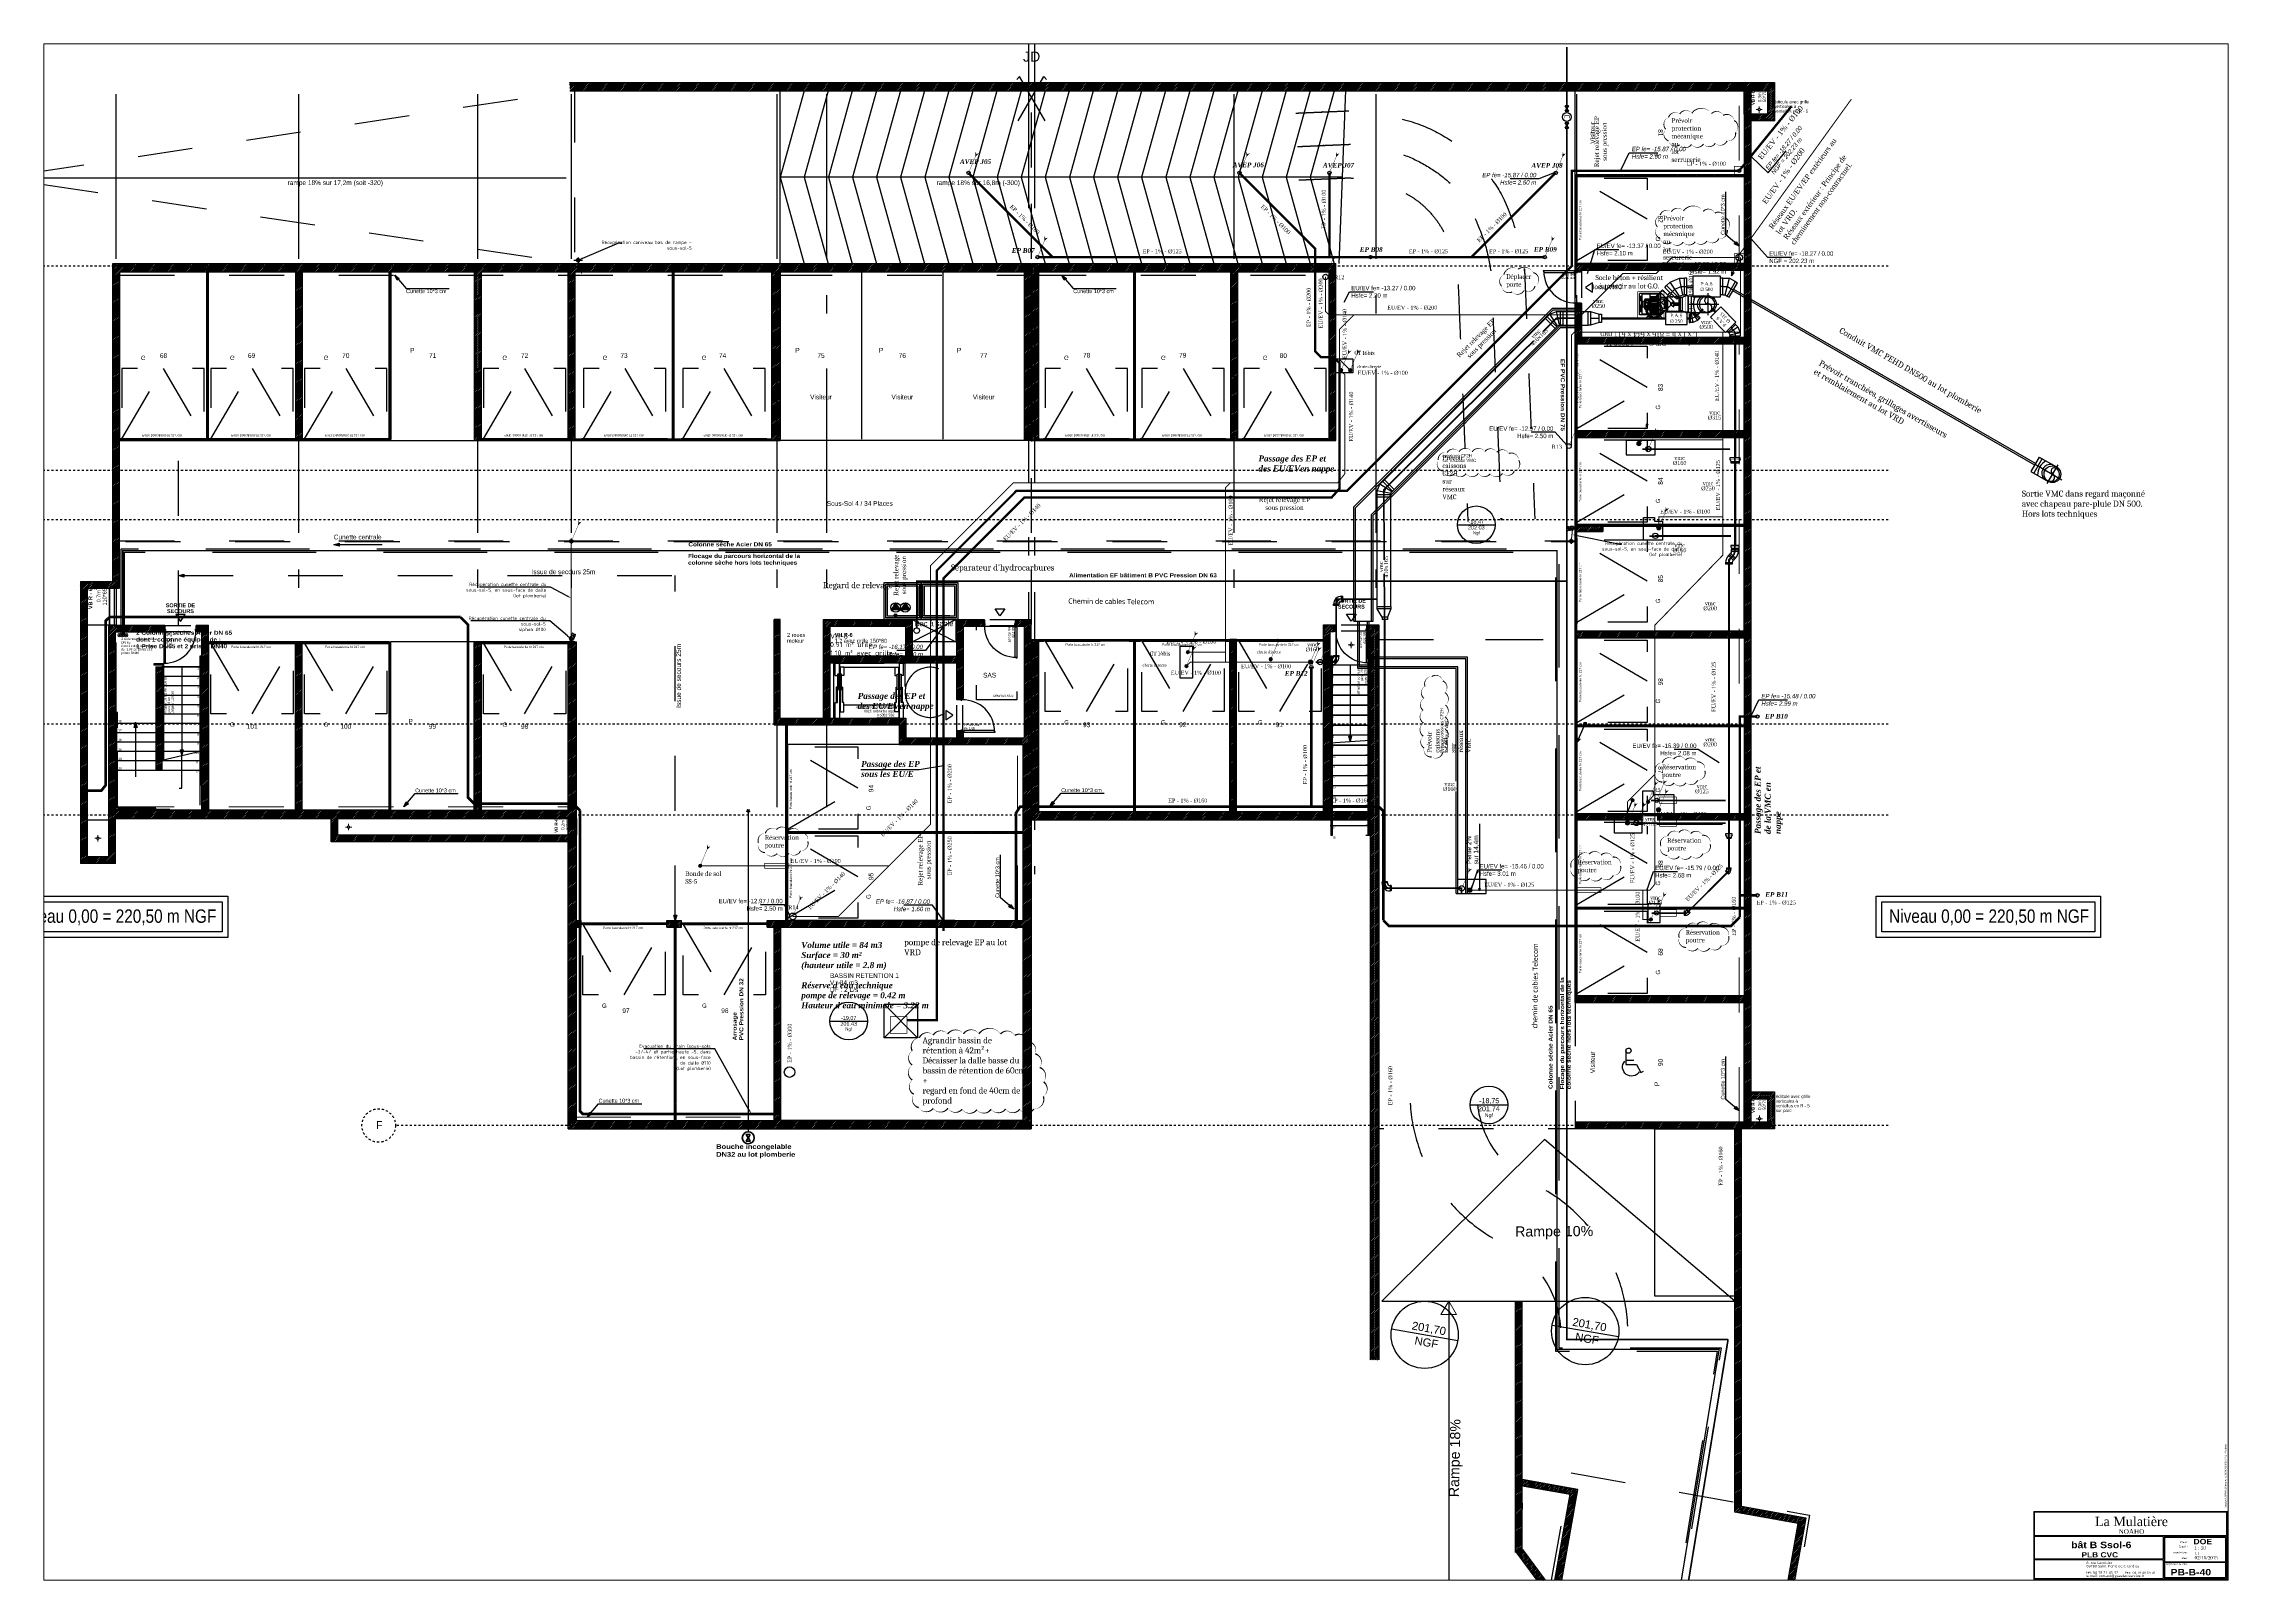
# Paper-space layout 'Layout1' of a CAD drawing. Header units: centimetres, sheet in millimetres. Extents: x 3 to 1176, y 3 to 828.
# The model-space entities are those that its viewports show. They can reach past a viewport. Long polylines and large blocks are cut down to what shows.
import ezdxf
from ezdxf import colors
from ezdxf.entities.mleader import LeaderData, LeaderLine
from ezdxf.enums import TextEntityAlignment as Align
from ezdxf.math import Vec2, Vec3

# ---------------------------------------------------------------- set-up
doc = ezdxf.new("R2010")
doc.units = ezdxf.units.CM
for name, pattern in [('AXES', [4, 2.5, -0.5, 0.5, -0.5]), ('prelem_vmc', [0.282222, 0.141111, -0.141111]), ('prlm_ef', [0.165, 0.1, -0.065]), ('prlm_ep', [2.5, 1.25, -0.25, 0.25, -0.25, 0.25, -0.25]), ('prlm_eu', [2, 1.25, -0.25, 0.25, -0.25]), ('Style de ligne -1', [0.41664, 0.20828, -0.20836]), ('Style de ligne -11', [0.347222, 0.20828, -0.138942]), ('Style de ligne -13', [0.147638, 0.098425, -0.049213]), ('Style de ligne -17', [0.347222, 0.20828, -0.138942]), ('Style de ligne -6', [1.04164, 0.625, -0.20828, 0.06943, -0.13893]), ('VW-01', [0.41656, 0.20828, -0.20828])]:
    doc.linetypes.add(name, pattern=pattern)
doc.layers.get('0').update_dxf_attribs({"color": 252, "lineweight": 18})
for name, color, linetype in [('B GÈnÈral_Hatch', 252, 'Continuous'), ('B Général', 252, 'Continuous'), ('C ANNOTATIONS-axes horizontaux', 252, 'VW-01'), ('C ANNOTATIONS-cotation', 252, 'Continuous'), ('C ANNOTATIONS-cotation_Hatch', 252, 'Continuous'), ('C ANNOTATIONS-Niveaux', 252, 'Continuous'), ('C ANNOTATIONS-prestations', 252, 'Continuous'), ('C ANNOTATIONS-texte', 252, 'Continuous'), ('C ANNOTATIONS-texte_Hatch', 252, 'Continuous'), ('D SURFACES-shab', 252, 'Continuous'), ('GAZ-EP FLECHE', 136, 'Continuous'), ('GAZ-EU FLECHE', 42, 'Continuous'), ('GAZ-FLECHE VMC', 93, 'Continuous'), ('prlm-CHAUFF', 30, 'Continuous'), ('prlm-EAU-EF', 161, 'Continuous'), ('prlm-EAU-EP', 141, 'Continuous'), ('prlm-EAU-EPEXT', 145, 'Continuous'), ('prlm-EAU-EUEV', 25, 'Continuous'), ('prlm-GT', 242, 'Continuous'), ('prlm-MOD', 64, 'Continuous'), ('prlm-MOD-PB', 123, 'Continuous'), ('prlm-VMC', 93, 'Continuous')]:
    doc.layers.add(name, color=color, linetype=linetype)
doc.layers.add('prlm-ZCARTOUCHE', color=181, linetype='Continuous', lineweight=13)
doc.layers.add('prlm-ZEROPLOT', color=254, linetype='Continuous', plot=False)
doc.styles.add('Arial', font='arial.ttf')
doc.styles.add('CHAUFF', font='trebucbi.ttf', dxfattribs={"height": 0.001})
doc.styles.add('Eurostile', font='')
doc.styles.add('Eurostile (bold)', font='')
doc.styles.add('Eurostile (italic)', font='')
doc.styles.add('Geneva', font='arial.ttf')
doc.styles.add('Helvetica', font='arial.ttf')
doc.styles.add('prlm-ariblk', font='ariblk.ttf', dxfattribs={"height": 2.7})
doc.styles.add('prlm-eau-ef', font='ariblk.ttf', dxfattribs={"height": 18})
doc.styles.add('prlm-eau-ep', font='timesbi.ttf', dxfattribs={"height": 18})
doc.styles.add('prlm-eau-euev', font='pala.ttf', dxfattribs={"height": 18})
doc.styles.add('prlm-georgia', font='georgia.ttf', dxfattribs={"height": 1.8})
doc.styles.add('prlm-heavy', font='ariblk.ttf', dxfattribs={"height": 18})
doc.styles.add('prlm-mod', font='cambriaz.ttf', dxfattribs={"height": 18})
doc.styles.add('prlm-narrow', font='swissc.ttf', dxfattribs={"height": 10})
doc.styles.add('prlm-verdana', font='verdana.ttf', dxfattribs={"height": 0.9})
doc.styles.add('prlm-vmc', font='pala.ttf', dxfattribs={"height": 14})
doc.styles.get("Standard").update_dxf_attribs({"font": 'isocp.shx', "height": 15})
doc.styles.get('Eurostile').set_extended_font_data('Eurostile')
doc.styles.get('Eurostile (bold)').set_extended_font_data('Eurostile', bold=True)
doc.styles.get('Eurostile (italic)').set_extended_font_data('Eurostile', italic=True)
doc.dimstyles.new('ISO-25', dxfattribs={"dimtxt": 2.5, "dimasz": 2.5, "dimexe": 1.25, "dimexo": 0.625, "dimtad": 1, "dimtxsty": 'Standard', "dimcen": 2.5, "dimadec": 0, "dimazin": 0, "dimtfac": 1, "dimtmove": 0, "dimatfit": 3, "dimfxl": 1, "dimarcsym": 0})
pattern_1 = [(45, (0, 0), (2.4253472, -2.6458333), [])]

# ---------------------------------------------------------------- blocks, each defined once
blk = doc.blocks.new('$CTtit')
at = {"layer": 'prlm-ZCARTOUCHE', "color": 0, "linetype": 'ByBlock', "lineweight": -2, "style": 'prlm-ariblk', "flags": 8}
blk.add_attdef('CTTIT', text='', height=3.5, dxfattribs=at).set_placement((-68.2, 19), align=Align.MIDDLE_CENTER)
blk = doc.blocks.new('$CTaff')
at = {"layer": 'prlm-ZCARTOUCHE', "color": 0, "linetype": 'ByBlock', "lineweight": -2, "style": 'prlm-georgia', "flags": 8}
blk.add_attdef('CTAFF', text='', height=5, dxfattribs=at).set_placement((-52.5, 32.1), align=Align.MIDDLE_CENTER)
blk = doc.blocks.new('$CTcli')
at = {"layer": 'prlm-ZCARTOUCHE', "color": 0, "linetype": 'ByBlock', "lineweight": -2, "style": 'prlm-georgia', "flags": 8}
blk.add_attdef('CTCLI', text='', height=2.5, dxfattribs=at).set_placement((-52.5, 26.7), align=Align.MIDDLE_CENTER)
blk = doc.blocks.new('$ctpha')
at = {"layer": 'prlm-ZCARTOUCHE', "color": 0, "style": 'prlm-ariblk', "flags": 8}
blk.add_attdef('CTPHA', text='', height=2.9, dxfattribs=at).set_placement((0, 0), align=Align.MIDDLE_CENTER)
blk = doc.blocks.new('$CTsca')
at = {"layer": 'prlm-ZCARTOUCHE', "color": 0, "style": 'prlm-georgia', "flags": 8}
blk.add_attdef('CTSCA', (-18.8, 17), '', height=1.8, dxfattribs=at)
blk = doc.blocks.new('$ctlot')
at = {"layer": 'prlm-ZCARTOUCHE', "color": 0, "style": 'prlm-ariblk', "flags": 8}
blk.add_attdef('CTLOT', text='', height=2.8, dxfattribs=at).set_placement((0, 0), align=Align.MIDDLE_CENTER)
blk = doc.blocks.new('Parking Spaces')
at = {"layer": 'B Général', "linetype": 'Continuous'}
for p, q in [((0, 0), (0, 500)), ((295.5, 0), (295.5, 500)), ((295.5, 0), (295.5, 500)), ((591, 0), (591, 500))]:
    blk.add_line(p, q, dxfattribs=at)
at = {"layer": 'B Général', "extrusion": (0, 0, -1), "char_height": 14.118, "attachment_point": 5, "text_direction": (-1, 0, 0), "line_spacing_factor": 0.894142, "style": 'Eurostile'}
for s, insert in [('96', (147.75, 250)), ('97', (443.25, 250))]:
    blk.add_mtext(s, dxfattribs=dict(at, insert=insert))
blk = doc.blocks.new('Parking Spaces-1')
at = {"layer": 'B Général', "linetype": 'Continuous'}
for p, q in [((0, 0), (0, 500)), ((263, 0), (263, 500)), ((263, 0), (263, 500)), ((526, 0), (526, 500)), ((0, 0), (263, 0)), ((263, 0), (526, 0))]:
    blk.add_line(p, q, dxfattribs=at)
at = {"layer": 'B Général', "extrusion": (0, 0, -1), "char_height": 14.12, "attachment_point": 5, "text_direction": (1, 0, 0), "line_spacing_factor": 0.894142, "style": 'Eurostile'}
for s, insert in [('68', (131.5, 250)), ('69', (394.5, 250))]:
    blk.add_mtext(s, dxfattribs=dict(at, insert=insert))
blk = doc.blocks.new('Parking Spaces-2')
at = {"layer": 'B Général', "linetype": 'Continuous'}
for p, q in [((0, 0), (0, 500)), ((250, 0), (250, 500)), ((0, 0), (250, 0))]:
    blk.add_line(p, q, dxfattribs=at)
at = {"layer": 'B Général', "extrusion": (0, 0, -1), "insert": (125, 250), "char_height": 14.12, "attachment_point": 5, "text_direction": (1, 0, 0), "line_spacing_factor": 0.894142, "style": 'Eurostile'}
blk.add_mtext('71', dxfattribs=at)
blk = doc.blocks.new('Parking Spaces-3')
at = {"layer": 'B Général', "linetype": 'Continuous'}
for p, q in [((0, 0), (0, 500)), ((294.5, 0), (294.5, 500)), ((294.5, 0), (294.5, 500)), ((589, 0), (589, 500)), ((0, 0), (294.5, 0)), ((294.5, 0), (589, 0))]:
    blk.add_line(p, q, dxfattribs=at)
at = {"layer": 'B Général', "extrusion": (0, 0, -1), "char_height": 14.118, "attachment_point": 5, "text_direction": (1, 0, 0), "line_spacing_factor": 0.894142, "style": 'Eurostile'}
for s, insert in [('73', (147.25, 250)), ('74', (441.75, 250))]:
    blk.add_mtext(s, dxfattribs=dict(at, insert=insert))
blk = doc.blocks.new('Parking Spaces-4')
at = {"layer": 'B Général', "linetype": 'Continuous'}
for p, q in [((0, 0), (0, 500)), ((287, 0), (287, 500)), ((287, 0), (287, 500)), ((574, 0), (574, 500)), ((0, 0), (287, 0)), ((287, 0), (574, 0))]:
    blk.add_line(p, q, dxfattribs=at)
at = {"layer": 'B Général', "extrusion": (0, 0, -1), "char_height": 14.12, "attachment_point": 5, "text_direction": (1, 0, 0), "line_spacing_factor": 0.894142, "style": 'Eurostile'}
for s, insert in [('78', (143.5, 250)), ('79', (430.5, 250))]:
    blk.add_mtext(s, dxfattribs=dict(at, insert=insert))
blk = doc.blocks.new('Parking Spaces-5')
at = {"layer": 'B Général', "linetype": 'Continuous'}
for p, q in [((0, 0), (0, 500)), ((251, 0), (251, 500)), ((251, 0), (251, 500)), ((516, 0), (516, 500)), ((0, 0), (251, 0)), ((251, 0), (516, 0))]:
    blk.add_line(p, q, dxfattribs=at)
at = {"layer": 'B Général', "extrusion": (0, 0, -1), "char_height": 14.12, "attachment_point": 5, "text_direction": (1, 0, 0), "line_spacing_factor": 0.894142, "style": 'Eurostile'}
for s, insert in [('81', (125.5, 250)), ('82', (383.5, 250))]:
    blk.add_mtext(s, dxfattribs=dict(at, insert=insert))
blk = doc.blocks.new('Parking Spaces-6')
at = {"layer": 'B Général', "linetype": 'Continuous'}
for p, q in [((0, 0), (0, 500)), ((260, 0), (260, 500)), ((0, 0), (260, 0))]:
    blk.add_line(p, q, dxfattribs=at)
at = {"layer": 'B Général', "insert": (130, 250), "char_height": 14.12, "attachment_point": 5, "line_spacing_factor": 0.894142, "style": 'Eurostile'}
blk.add_mtext('83', dxfattribs=at)
blk = doc.blocks.new('Parking Spaces-7')
at = {"layer": 'B Général', "linetype": 'Continuous'}
for p, q in [((0, 0), (0, 500)), ((260, 0), (260, 500)), ((0, 0), (260, 0))]:
    blk.add_line(p, q, dxfattribs=at)
at = {"layer": 'B Général', "insert": (130, 250), "char_height": 14.12, "attachment_point": 5, "line_spacing_factor": 0.894142, "style": 'Eurostile'}
blk.add_mtext('84', dxfattribs=at)
blk = doc.blocks.new('Parking Spaces-8')
at = {"layer": 'B Général', "linetype": 'Continuous'}
for p, q in [((0, 0), (0, 500)), ((313, 0), (313, 500)), ((0, 0), (313, 0))]:
    blk.add_line(p, q, dxfattribs=at)
at = {"layer": 'B Général', "insert": (156.5, 250), "char_height": 14.12, "attachment_point": 5, "line_spacing_factor": 0.894142, "style": 'Eurostile'}
blk.add_mtext('85', dxfattribs=at)
blk = doc.blocks.new('Parking Spaces-9')
at = {"layer": 'B Général', "linetype": 'Continuous'}
for p, q in [((0, 0), (0, 500)), ((263, 0), (263, 500)), ((263, 0), (263, 500)), ((526, 0), (526, 500)), ((0, 0), (263, 0)), ((263, 0), (526, 0))]:
    blk.add_line(p, q, dxfattribs=at)
at = {"layer": 'B Général', "extrusion": (0, 0, -1), "char_height": 14.12, "attachment_point": 5, "text_direction": (1, 0, 0), "line_spacing_factor": 0.894142, "style": 'Eurostile'}
for s, insert in [('86', (131.5, 250)), ('87', (394.5, 250))]:
    blk.add_mtext(s, dxfattribs=dict(at, insert=insert))
blk = doc.blocks.new('Parking Spaces-10')
at = {"layer": 'B Général', "linetype": 'Continuous'}
for p, q in [((0, 0), (0, 500)), ((263, 0), (263, 500)), ((263, 0), (263, 500)), ((526, 0), (526, 500)), ((0, 0), (263, 0)), ((263, 0), (526, 0))]:
    blk.add_line(p, q, dxfattribs=at)
at = {"layer": 'B Général', "extrusion": (0, 0, -1), "char_height": 14.12, "attachment_point": 5, "text_direction": (1, 0, 0), "line_spacing_factor": 0.894142, "style": 'Eurostile'}
for s, insert in [('88', (131.5, 250)), ('89', (394.5, 250))]:
    blk.add_mtext(s, dxfattribs=dict(at, insert=insert))
blk = doc.blocks.new('Parking Spaces-11')
at = {"layer": 'B Général', "linetype": 'Continuous'}
for p, q in [((0, 0), (0, 500)), ((274, 0), (274, 500)), ((0, 0), (274, 0))]:
    blk.add_line(p, q, dxfattribs=at)
at = {"layer": 'B Général', "insert": (137, 250), "char_height": 14.12, "attachment_point": 5, "rotation": 180, "line_spacing_factor": 0.894142, "style": 'Eurostile'}
blk.add_mtext('80', dxfattribs=at)
blk = doc.blocks.new('Groupe-1')
at = {"layer": 'B GÈnÈral_Hatch', "linetype": 'Continuous'}
blk.add_hatch(color=250, dxfattribs=at).paths.add_polyline_path([(7276.7, 3456.6), (7272.5, 3440.7), (7268.2, 3456.6)])
at = {"layer": 'C ANNOTATIONS-cotation_Hatch', "linetype": 'Continuous'}
blk.add_hatch(color=250, dxfattribs=at).paths.add_polyline_path([(7130.2, 3523.5), (7134.5, 3539.4), (7138.7, 3523.5)])
at = {"layer": 'B Général', "linetype": 'Continuous'}
for p, q in [((7212.5, 3704.4), (7332.5, 3704.4)), ((7212.5, 3676.4), (7332.5, 3676.4)), ((7272.5, 3704.4), (7272.5, 3440.7)), ((7212.5, 3648.4), (7332.5, 3648.4)), ((7212.5, 3620.4), (7332.5, 3620.4)), ((7212.5, 3592.4), (7332.5, 3592.4)), ((7212.5, 3564.4), (7332.5, 3564.4)), ((7212.5, 3536.4), (7332.5, 3536.4)), ((7212.5, 3508.4), (7332.5, 3508.4)), ((7212.5, 3480.4), (7332.5, 3480.4)), ((7212.5, 3452.4), (7332.5, 3452.4))]:
    blk.add_line(p, q, dxfattribs=at)
at = {"layer": 'B Général', "linetype": 'VW-01', "ltscale": 25.4}
for p, q in [((7074.5, 3536.4), (7194.5, 3536.4)), ((7074.5, 3508.4), (7194.5, 3508.4)), ((7074.5, 3480.4), (7194.5, 3480.4)), ((7074.5, 3452.4), (7194.5, 3452.4)), ((7074.5, 3424.4), (7194.5, 3424.4)), ((7074.5, 3396.4), (7194.5, 3396.4)), ((7212.5, 3425.7), (7332.5, 3453.6)), ((7212.5, 3424.4), (7332.5, 3424.4)), ((7212.5, 3396.4), (7332.5, 3396.4))]:
    blk.add_line(p, q, dxfattribs=at)
at = {"layer": 'B Général', "linetype": 'Continuous', "flags": 128}
for points in [[(7332.5, 3736.4), (7332.5, 3276.4), (7074.5, 3276.4), (7074.5, 3568.3)], [(7332.5, 3453.6), (7332.5, 3704.4), (7212.5, 3704.4), (7212.5, 3425.7)]]:
    blk.add_lwpolyline(points, dxfattribs=at)
for points in [[(7326.5, 3736.4), (7326.5, 3452.2), (7329.5, 3452.9), (7329.5, 3736.4)], [(7218.4, 3713.6), (7188.5, 3713.6), (7188.5, 3710.6), (7215.5, 3710.6), (7215.5, 3695.2), (7215.5, 3695.2), (7215.5, 3426.4), (7218.5, 3427.1)]]:
    blk.add_lwpolyline(points, close=True, dxfattribs=at)
at = {"layer": 'B Général', "linetype": 'VW-01', "ltscale": 25.4, "flags": 128}
blk.add_lwpolyline([(7329.5, 3452.9), (7326.5, 3452.2), (7326.5, 3282.4), (7087.6, 3282.4), (7080.5, 3289.5), (7080.5, 3568.3), (7077.5, 3568.3), (7077.5, 3288.2), (7086.3, 3279.4), (7329.5, 3279.4)], close=True, dxfattribs=at)
at = {"layer": 'B Général', "flags": 128}
blk.add_lwpolyline([(7276.7, 3456.6), (7272.5, 3440.7), (7268.2, 3456.6)], close=True, dxfattribs=at)
at = {"layer": 'B Général', "linetype": 'Continuous'}
blk.add_circle((7079, 3280.6), 3.25, dxfattribs=at)
at = {"layer": 'C ANNOTATIONS-cotation', "linetype": 'VW-01', "ltscale": 25.4, "flags": 128}
blk.add_lwpolyline([(7080.5, 3289.5), (7080.5, 3568.3), (7077.5, 3568.3), (7077.5, 3288.2), (7086.3, 3279.4), (7194.5, 3279.4), (7194.5, 3282.4), (7087.6, 3282.4)], close=True, dxfattribs=at)
at = {"layer": 'C ANNOTATIONS-cotation', "flags": 128}
blk.add_lwpolyline([(7130.2, 3523.5), (7134.5, 3539.4), (7138.7, 3523.5)], close=True, dxfattribs=at)
at = {"layer": 'C ANNOTATIONS-cotation', "linetype": 'VW-01', "ltscale": 25.4, "flags": 128}
blk.add_lwpolyline([(7134.5, 3539.4), (7134.5, 3342), (7272.5, 3342), (7272.5, 3440.8)], dxfattribs=at)
at = {"layer": 'C ANNOTATIONS-prestations', "char_height": 7.06, "attachment_point": 2, "line_spacing_factor": 0.894142, "style": 'Eurostile'}
for s, insert in [('2', (7321, 3675.1)), ('1', (7321, 3703.1)), ('4', (7321, 3619.1)), ('3', (7321, 3647.1)), ('5', (7321, 3591.1)), ('18', (7087.5, 3545.6)), ('6', (7321, 3563.1)), ('7', (7321, 3535.1)), ('17', (7087.5, 3517.6)), ('16', (7087.5, 3489.6)), ('15', (7087.5, 3461.6)), ('8', (7321, 3507.1)), ('9', (7321, 3479.1)), ('14', (7087.5, 3433.6)), ('13', (7087.5, 3405.6)), ('10', (7317.8, 3451.1)), ('11', (7317.8, 3423.1)), ('12', (7317.8, 3395.1))]:
    blk.add_mtext(s, dxfattribs=dict(at, insert=insert))
blk = doc.blocks.new('Porte basculante ht200cm')
at = {"layer": 'B Général', "linetype": 'Style de ligne -1', "ltscale": 25.4}
for p, q in [((-123, -2.5), (0, -212.5)), ((0, -212.5), (123, -2.5))]:
    blk.add_line(p, q, dxfattribs=at)
at = {"layer": 'B Général', "linetype": 'Continuous', "flags": 128}
for points in [[(-128, 2.5), (128, 2.5), (128, -2.5), (-128, -2.5)], [(-123, 2.5), (123, 2.5), (123, -0.5), (-123, -0.5)]]:
    blk.add_lwpolyline(points, close=True, dxfattribs=at)
at = {"layer": 'B Général', "flags": 128}
for points in [[(-128, 2.5), (-123, 2.5), (-123, -2.5), (-128, -2.5)], [(123, 2.5), (128, 2.5), (128, -2.5), (123, -2.5)]]:
    blk.add_lwpolyline(points, close=True, dxfattribs=at)
at = {"layer": 'B Général', "linetype": 'Style de ligne -1', "ltscale": 25.4, "flags": 128}
blk.add_lwpolyline([(-123, -2.5), (123, -2.5), (123, -212.5), (-123, -212.5)], close=True, dxfattribs=at)
at = {"layer": 'B Général', "insert": (-66, -238.4), "char_height": 12.9, "attachment_point": 1, "line_spacing_factor": 0.894142, "style": 'Eurostile'}
blk.add_mtext('G', dxfattribs=at)
at = {"layer": 'C ANNOTATIONS-prestations', "insert": (-62.6, -9), "char_height": 7.059, "attachment_point": 1, "line_spacing_factor": 0.894142, "style": 'Eurostile'}
blk.add_mtext('Porte basculante ht 217 cm', dxfattribs=at)
blk = doc.blocks.new('PP 93_204 PF1_2h mur20')
at = {"layer": 'B GÈnÈral_Hatch', "linetype": 'Continuous'}
h = blk.add_hatch(dxfattribs=at)
h.set_pattern_fill('50_BETON', color=256, style=0, pattern_type=2)
h.set_pattern_definition(pattern_1)
edge = h.paths.add_edge_path()
edge.add_line((-51.6, -9), (-50.9, -8.4))
edge.add_line((-50.9, -8.4), (-50.9, -8.4))
edge.add_arc((-50.8, -8.5), 0.2, 48.99091, 131.00909, ccw=False)
edge.add_line((-50.7, -8.4), (-50.7, -8.4))
edge.add_line((-50.7, -8.4), (-50.1, -8.9))
edge.add_line((-50.1, -8.9), (-50.1, -8.9))
edge.add_arc((-50.1, -8.8), 0.05, 228.99091, 270)
edge.add_line((-50.1, -8.9), (-50.1, -8.9))
edge.add_line((-50.1, -8.9), (-46.7, -8.9))
edge.add_line((-46.7, -8.9), (-46.7, -8.9))
edge.add_arc((-46.7, -8.8), 0.0435, 270, 360)
edge.add_line((-46.7, -8.8), (-46.7, 2.7))
edge.add_arc((-46.5, 2.7), 0.174, 90, 180, ccw=False)
edge.add_line((-46.5, 2.9), (-46.5, 2.9))
edge.add_line((-46.5, 2.9), (-44.9, 2.9))
edge.add_line((-44.9, 2.9), (-44.9, 2.9))
edge.add_arc((-44.9, 2.9), 0.0435, 270, 360)
edge.add_line((-44.9, 2.9), (-44.9, 6))
edge.add_arc((-44.9, 6), 0.0435, 0, 90)
edge.add_line((-44.9, 6), (-44.9, 6))
edge.add_line((-44.9, 6), (-46.5, 6))
edge.add_line((-46.5, 6), (-46.5, 6))
edge.add_arc((-46.5, 6.2), 0.174, 180, 270, ccw=False)
edge.add_line((-46.7, 6.2), (-46.7, 8.8))
edge.add_arc((-46.7, 8.8), 0.0435, 0, 90)
edge.add_line((-46.7, 8.9), (-46.7, 8.9))
edge.add_line((-46.7, 8.9), (-50.1, 8.9))
edge.add_line((-50.1, 8.9), (-50.1, 8.9))
edge.add_arc((-50.1, 8.8), 0.05, 90, 131.00909)
edge.add_line((-50.1, 8.9), (-50.1, 8.9))
edge.add_line((-50.1, 8.9), (-50.7, 8.4))
edge.add_line((-50.7, 8.4), (-50.7, 8.4))
edge.add_arc((-50.8, 8.5), 0.2, 233.09668, 311.00909, ccw=False)
edge.add_line((-50.9, 8.4), (-50.9, 8.4))
edge.add_line((-50.9, 8.4), (-51.4, 8.8))
edge.add_line((-51.4, 8.8), (-51.4, 8.8))
edge.add_line((-51.4, 8.8), (-51.6, 9))
edge.add_line((-51.6, 9), (-51.6, -9))
h = blk.add_hatch(dxfattribs=at)
h.set_pattern_fill('50_BETON', color=256, style=0, pattern_type=2)
h.set_pattern_definition(pattern_1)
edge = h.paths.add_edge_path()
edge.add_line((51.6, -9), (50.9, -8.4))
edge.add_line((50.9, -8.4), (50.9, -8.4))
edge.add_arc((50.8, -8.5), 0.2, 48.99091, 131.00909)
edge.add_line((50.7, -8.4), (50.7, -8.4))
edge.add_line((50.7, -8.4), (50.1, -8.9))
edge.add_line((50.1, -8.9), (50.1, -8.9))
edge.add_arc((50.1, -8.8), 0.05, 270, 311.00909, ccw=False)
edge.add_line((50.1, -8.9), (50.1, -8.9))
edge.add_line((50.1, -8.9), (46.7, -8.9))
edge.add_line((46.7, -8.9), (46.7, -8.9))
edge.add_arc((46.7, -8.8), 0.0435, 180, 270, ccw=False)
edge.add_line((46.7, -8.8), (46.7, 2.7))
edge.add_arc((46.5, 2.7), 0.174, 0, 90)
edge.add_line((46.5, 2.9), (46.5, 2.9))
edge.add_line((46.5, 2.9), (44.9, 2.9))
edge.add_line((44.9, 2.9), (44.9, 2.9))
edge.add_arc((44.9, 2.9), 0.0435, 180, 270, ccw=False)
edge.add_line((44.9, 2.9), (44.9, 6))
edge.add_arc((44.9, 6), 0.0435, 90, 180, ccw=False)
edge.add_line((44.9, 6), (44.9, 6))
edge.add_line((44.9, 6), (46.5, 6))
edge.add_line((46.5, 6), (46.5, 6))
edge.add_arc((46.5, 6.2), 0.174, 270, 360)
edge.add_line((46.7, 6.2), (46.7, 8.8))
edge.add_arc((46.7, 8.8), 0.0435, 90, 180, ccw=False)
edge.add_line((46.7, 8.9), (46.7, 8.9))
edge.add_line((46.7, 8.9), (50.1, 8.9))
edge.add_line((50.1, 8.9), (50.1, 8.9))
edge.add_arc((50.1, 8.8), 0.05, 48.99091, 90, ccw=False)
edge.add_line((50.1, 8.9), (50.1, 8.9))
edge.add_line((50.1, 8.9), (50.7, 8.4))
edge.add_line((50.7, 8.4), (50.7, 8.4))
edge.add_arc((50.8, 8.5), 0.2, 228.99091, 306.90332)
edge.add_line((50.9, 8.4), (50.9, 8.4))
edge.add_line((50.9, 8.4), (51.4, 8.8))
edge.add_line((51.4, 8.8), (51.4, 8.8))
edge.add_line((51.4, 8.8), (51.6, 9))
edge.add_line((51.6, 9), (51.6, -9))
at = {"layer": 'B Général', "linetype": 'Style de ligne -13', "ltscale": 25.4}
for p, q in [((46.7, 9), (-46.7, 9)), ((46.7, -9), (-46.7, -9))]:
    blk.add_line(p, q, dxfattribs=at)
at = {"layer": 'B Général', "linetype": 'Continuous', "flags": 128}
for points in [[(45, 12), (48.5, 12), (48.5, 10), (50, 10), (50, 106), (48.5, 106), (48.5, 104), (45, 104)], [(0, -20.5), (-14, -41.9), (14, -41.9)]]:
    blk.add_lwpolyline(points, close=True, dxfattribs=at)
for points in [[(-46.5, 8.8), (-46.5, 6.2, 0.414214), (-46.5, 6.1), (-46.5, 6.1), (-44.9, 6.1), (-44.9, 6.1, -0.414214), (-44.7, 6), (-44.7, 2.9, -0.414214), (-44.9, 2.7), (-44.9, 2.7), (-46.5, 2.7), (-46.5, 2.7, 0.414214), (-46.5, 2.7), (-46.5, -8.8, -0.414214), (-46.7, -9), (-46.7, -9), (-50.1, -9), (-50.1, -9, -0.18087), (-50.2, -9), (-50.2, -8.9), (-50.8, -8.5), (-50.8, -8.5, 0.373975), (-50.8, -8.5), (-50.8, -8.5), (-51.5, -9), (-51.6, -9), (-50.9, -8.4), (-50.9, -8.4, -0.373975), (-50.7, -8.4), (-50.7, -8.4), (-50.1, -8.9), (-50.1, -8.9, 0.18087), (-50.1, -8.9), (-50.1, -8.9), (-46.7, -8.9), (-46.7, -8.9, 0.414214), (-46.7, -8.8), (-46.7, 2.7, -0.414214), (-46.5, 2.9), (-46.5, 2.9), (-44.9, 2.9), (-44.9, 2.9, 0.414214), (-44.9, 2.9), (-44.9, 6, 0.414214), (-44.9, 6), (-44.9, 6), (-46.5, 6), (-46.5, 6, -0.414214), (-46.7, 6.2), (-46.7, 8.8, 0.414214), (-46.7, 8.9), (-46.7, 8.9), (-50.1, 8.9), (-50.1, 8.9, 0.18087), (-50.1, 8.9), (-50.1, 8.9), (-50.7, 8.4), (-50.7, 8.4, -0.353689), (-50.9, 8.4), (-50.9, 8.4), (-51.4, 8.8), (-51.4, 8.8), (-51.6, 9), (-51.5, 9), (-50.9, 8.5, 0.385556), (-50.8, 8.5), (-50.8, 8.5), (-50.2, 8.9), (-50.2, 9, -0.18087), (-50.1, 9), (-50.1, 9), (-46.7, 9), (-46.7, 9, -0.414214)], [(46.5, 8.8), (46.5, 6.2, -0.414214), (46.5, 6.1), (46.5, 6.1), (44.9, 6.1), (44.9, 6.1, 0.414214), (44.7, 6), (44.7, 2.9, 0.414214), (44.9, 2.7), (44.9, 2.7), (46.5, 2.7), (46.5, 2.7, -0.414214), (46.5, 2.7), (46.5, -8.8, 0.414214), (46.7, -9), (46.7, -9), (50.1, -9), (50.1, -9, 0.18087), (50.2, -9), (50.2, -8.9), (50.8, -8.5), (50.8, -8.5, -0.373975), (50.8, -8.5), (50.8, -8.5), (51.5, -9), (51.6, -9), (50.9, -8.4), (50.9, -8.4, 0.373975), (50.7, -8.4), (50.7, -8.4), (50.1, -8.9), (50.1, -8.9, -0.18087), (50.1, -8.9), (50.1, -8.9), (46.7, -8.9), (46.7, -8.9, -0.414214), (46.7, -8.8), (46.7, 2.7, 0.414214), (46.5, 2.9), (46.5, 2.9), (44.9, 2.9), (44.9, 2.9, -0.414214), (44.9, 2.9), (44.9, 6, -0.414214), (44.9, 6), (44.9, 6), (46.5, 6), (46.5, 6, 0.414214), (46.7, 6.2), (46.7, 8.8, -0.414214), (46.7, 8.9), (46.7, 8.9), (50.1, 8.9), (50.1, 8.9, -0.18087), (50.1, 8.9), (50.1, 8.9), (50.7, 8.4), (50.7, 8.4, 0.353689), (50.9, 8.4), (50.9, 8.4), (51.4, 8.8), (51.4, 8.8), (51.6, 9), (51.5, 9), (50.9, 8.5, -0.385556), (50.8, 8.5), (50.8, 8.5), (50.2, 8.9), (50.2, 9, 0.18087), (50.1, 9), (50.1, 9), (46.7, 9), (46.7, 9, 0.414214)]]:
    blk.add_lwpolyline(points, format="xyb", close=True, dxfattribs=at)
at = {"layer": 'B Général', "linetype": 'Continuous'}
blk.add_circle((48.5, 9.5), 0.5, dxfattribs=at)
blk.add_arc((48.5, 9.5), 94.5, 90, 181.23226, dxfattribs=at)
at = {"layer": 'C ANNOTATIONS-prestations', "insert": (25.2, 12.2), "char_height": 7.06, "attachment_point": 1, "rotation": 90, "line_spacing_factor": 0.894142, "style": 'Eurostile'}
blk.add_mtext('PP 93*204\\PPF 1/2h\\P', dxfattribs=at)
blk = doc.blocks.new('Objet Paramétrique')
at = {"layer": 'B Général', "linetype": 'Continuous'}
for p, q in [((0, 0), (0, 500)), ((287, 0), (287, 500)), ((574, 0), (574, 500))]:
    blk.add_line(p, q, dxfattribs=at)
at = {"layer": 'B Général', "extrusion": (0, 0, -1), "char_height": 14.12, "attachment_point": 5, "text_direction": (-1, 0, 0), "line_spacing_factor": 0.894142, "style": 'Eurostile'}
for s, insert in [('92', (143.5, 250)), ('93', (430.5, 250))]:
    blk.add_mtext(s, dxfattribs=dict(at, insert=insert))
blk = doc.blocks.new('Objet Paramétrique-1')
at = {"layer": 'B Général', "linetype": 'Continuous'}
for p, q in [((0, 0), (0, 500)), ((264, 0), (264, 500))]:
    blk.add_line(p, q, dxfattribs=at)
at = {"layer": 'B Général', "insert": (132, 250), "char_height": 14.12, "attachment_point": 5, "line_spacing_factor": 0.894142, "style": 'Eurostile'}
blk.add_mtext('91', dxfattribs=at)
blk = doc.blocks.new('Objet Paramétrique-2')
at = {"layer": 'B Général', "linetype": 'Continuous'}
for p, q in [((0, 0), (0, 500)), ((243, 0), (243, 500)), ((486, 0), (486, 500)), ((729, 0), (729, 500)), ((0, 0), (729, 0))]:
    blk.add_line(p, q, dxfattribs=at)
at = {"layer": 'B Général', "extrusion": (0, 0, -1), "char_height": 14.12, "attachment_point": 5, "text_direction": (1, 0, 0), "line_spacing_factor": 0.894142, "style": 'Eurostile'}
for s, insert in [('75', (121.5, 250)), ('76', (364.5, 250)), ('77', (607.5, 250))]:
    blk.add_mtext(s, dxfattribs=dict(at, insert=insert))
blk = doc.blocks.new('Objet Paramétrique-3')
at = {"layer": 'B Général', "linetype": 'Continuous'}
for p, q in [((0, 0), (0, 500)), ((250, 0), (250, 500)), ((0, 0), (250, 0))]:
    blk.add_line(p, q, dxfattribs=at)
at = {"layer": 'B Général', "insert": (125, 250), "char_height": 14.12, "attachment_point": 5, "line_spacing_factor": 0.894142, "style": 'Eurostile'}
blk.add_mtext('99', dxfattribs=at)
blk = doc.blocks.new('Objet Paramétrique-4')
at = {"layer": 'B Général', "linetype": 'Continuous'}
for p, q in [((0, 0), (0, 500)), ((260, 0), (260, 500)), ((0, 0), (260, 0))]:
    blk.add_line(p, q, dxfattribs=at)
at = {"layer": 'B Général', "extrusion": (0, 0, -1), "insert": (130, 250), "char_height": 14.12, "attachment_point": 5, "text_direction": (-1, 0, 0), "line_spacing_factor": 0.894142, "style": 'Eurostile'}
blk.add_mtext('101', dxfattribs=at)
blk = doc.blocks.new('Objet Paramétrique-5')
at = {"layer": 'B Général', "linetype": 'Continuous'}
for p, q in [((0, 0), (0, 500)), ((260, 0), (260, 500)), ((0, 0), (260, 0))]:
    blk.add_line(p, q, dxfattribs=at)
at = {"layer": 'B Général', "extrusion": (0, 0, -1), "insert": (130, 250), "char_height": 14.12, "attachment_point": 5, "text_direction": (-1, 0, 0), "line_spacing_factor": 0.894142, "style": 'Eurostile'}
blk.add_mtext('100', dxfattribs=at)
blk = doc.blocks.new('Groupe-2-1')
at = {"layer": 'B Général', "linetype": 'Continuous'}
for p, q in [((9060.2, 4909.4), (9060.2, 5424.9)), ((10730.5, 4909.4), (10750.3, 5426.3))]:
    blk.add_line(p, q, dxfattribs=at)
at = {"layer": 'B Général', "linetype": 'Continuous', "flags": 128}
for points in [[(9132, 5425.4), (9060.3, 5167.2), (9132, 4908.9)], [(9203.8, 5425.4), (9132.2, 5167.2), (9203.8, 4908.9)], [(9275.8, 5425.4), (9204.2, 5167.2), (9275.8, 4908.9)], [(9347.8, 5425.4), (9276.2, 5167.2), (9347.8, 4908.9)], [(9419.8, 5425.4), (9348.2, 5167.2), (9419.8, 4908.9)], [(9491.8, 5425.4), (9420.2, 5167.2), (9491.8, 4908.9)], [(9563.8, 5425.4), (9492.2, 5167.2), (9563.8, 4908.9)], [(9635.8, 5425.4), (9564.2, 5167.2), (9635.8, 4908.9)], [(9707.8, 5425.4), (9636.2, 5167.2), (9707.8, 4908.9)], [(9779.8, 5425.4), (9708.2, 5167.2), (9779.8, 4908.9)], [(9851.8, 5425.4), (9780.2, 5167.2), (9851.8, 4908.9)], [(9923.8, 5425.4), (9852.2, 5167.2), (9923.8, 4908.9)], [(9995.8, 5425.4), (9924.2, 5167.2), (9995.8, 4908.9)], [(10067.8, 5425.4), (9996.2, 5167.2), (10067.8, 4908.9)], [(10139.8, 5425.4), (10068.2, 5167.2), (10139.8, 4908.9)], [(10211.8, 5425.4), (10140.2, 5167.2), (10211.8, 4908.9)], [(10283.8, 5425.4), (10212.1, 5167.2), (10283.8, 4908.9)], [(10355.8, 5425.4), (10284.1, 5167.2), (10355.8, 4908.9)], [(10427.8, 5425.4), (10356.1, 5167.2), (10427.8, 4908.9)], [(10499.8, 5425.4), (10428.1, 5167.2), (10499.8, 4908.9)], [(10571.8, 5425.4), (10500.1, 5167.2), (10571.8, 4908.9)], [(10643.8, 5425.4), (10572.1, 5167.2), (10643.8, 4908.9)], [(10715.8, 5425.4), (10644.1, 5167.2), (10715.8, 4908.9)]]:
    blk.add_lwpolyline(points, dxfattribs=at)
blk = doc.blocks.new('Groupe-3-1')
at = {"layer": 'C ANNOTATIONS-prestations', "linetype": 'VW-01', "ltscale": 25.4}
for centre, radius, start, end in [((11441.6, 2430), 500, 183.35247, 243.35752), ((11441.6, 2430), 300, 186.50022, 243.35752), ((11093.3, 1710), 500, 2.9039, 65.57375), ((11093.3, 1710), 300, 3.87404, 65.57375)]:
    blk.add_arc(centre, radius, start, end, dxfattribs=at)
blk = doc.blocks.new('Groupe-26-1')
at = {"layer": 'B Général', "linetype": 'Continuous', "lineweight": 18}
for p, q in [((11057.5, 1809.7), (11034.4, 1769.8)), ((11034.4, 1769.8), (11057.5, 1769.8)), ((11057.5, 1809.7), (11080.6, 1769.8)), ((11080.6, 1769.8), (11057.5, 1769.8))]:
    blk.add_line(p, q, dxfattribs=at)
blk = doc.blocks.new('Groupe-105-1')
at = {"layer": 'B Général', "linetype": 'Continuous'}
blk.add_line((11564.5, 1702.8), (11366.5, 1737), dxfattribs=at)
blk.add_circle((11465.6, 1720.3), 100.5, dxfattribs=at)
at = {"layer": 'B Général', "insert": (11487.8, 1793.1), "char_height": 24.06, "attachment_point": 2, "rotation": 349.9238, "line_spacing_factor": 1.05726, "style": 'Geneva'}
blk.add_mtext('\\P201,70 \\PNGF\\P', dxfattribs=at)
blk = doc.blocks.new('Groupe-106-1')
at = {"layer": 'B Général', "linetype": 'Continuous'}
blk.add_line((11084.7, 1691.6), (10886.8, 1725.8), dxfattribs=at)
blk.add_circle((10985.8, 1709.1), 100.5, dxfattribs=at)
at = {"layer": 'B Général', "insert": (11008.1, 1781.9), "char_height": 24.06, "attachment_point": 2, "rotation": 349.9238, "line_spacing_factor": 1.05726, "style": 'Geneva'}
blk.add_mtext('\\P201,70 \\PNGF\\P', dxfattribs=at)
blk = doc.blocks.new('Groupe-109-1')
at = {"layer": 'B GÈnÈral_Hatch', "linetype": 'Continuous'}
h = blk.add_hatch(dxfattribs=at)
h.set_pattern_fill('50_BETON', color=256, style=0, pattern_type=2)
h.set_pattern_definition(pattern_1)
h.paths.add_polyline_path([(11912.4, 1179.1), (11932.4, 1195.9), (11932.4, 2324.5), (11912.4, 2324.5)])
h = blk.add_hatch(dxfattribs=at)
h.set_pattern_fill('50_BETON', color=256, style=0, pattern_type=2)
h.set_pattern_definition(pattern_1)
h.paths.add_polyline_path([(11257.3, 1058.8), (11277.3, 1065.4), (11277.3, 1809.7), (11257.3, 1809.7)])
h = blk.add_hatch(dxfattribs=at)
h.set_pattern_fill('50_BETON', color=256, style=0, pattern_type=2)
h.set_pattern_definition(pattern_1)
h.paths.add_polyline_path([(10601.2, -3376.9), (10624.4, -3360.8), (11443.6, 1247.1), (11420.8, 1232.9)])
h = blk.add_hatch(dxfattribs=at)
h.set_pattern_fill('50_BETON', color=256, style=0, pattern_type=2)
h.set_pattern_definition(pattern_1)
h.paths.add_polyline_path([(11277.3, 1276.7), (11277.3, 1258.4), (11420.8, 1232.9), (11443.6, 1247.1)])
h = blk.add_hatch(dxfattribs=at)
h.set_pattern_fill('50_BETON', color=256, style=0, pattern_type=2)
h.set_pattern_definition(pattern_1)
h.paths.add_polyline_path([(12102, 1145.4), (12125.2, 1161.6), (11932.4, 1195.9), (11912.4, 1179.1)])
h = blk.add_hatch(dxfattribs=at)
h.set_pattern_fill('50_BETON', color=256, style=0, pattern_type=2)
h.set_pattern_definition(pattern_1)
h.paths.add_polyline_path([(12062.6, 923.8), (12085.7, 939.9), (12125.2, 1161.6), (12102, 1145.4)])
h = blk.add_hatch(dxfattribs=at)
h.set_pattern_fill('50_BETON', color=256, style=0, pattern_type=2)
h.set_pattern_definition(pattern_1)
h.paths.add_polyline_path([(11277.7, 1067.4), (11257.7, 1060.7), (11364.7, 917.6), (11369.5, 944.6)])
at = {"layer": 'B Général', "linetype": 'Continuous'}
for p, q in [((10857.7, 1809.7), (11343.9, 2293)), ((11912.4, 1810), (11343.9, 2293)), ((11912.4, 1179.1), (11912.4, 2324.5)), ((11912.4, 1179.1), (11912.4, 2324.5)), ((11932.4, 1195.9), (11932.4, 2324.5)), ((11932.4, 1195.9), (11932.4, 2324.5)), ((10857.7, 1809.7), (11912.4, 1810)), ((10857.7, 1809.7), (11257.3, 1809.7)), ((11057.5, 1809.7), (11057.5, 869.7)), ((11057.5, 1776.3), (11057.5, 921.3)), ((11257.3, 1058.8), (11257.3, 1809.7)), ((11257.3, 1058.8), (11257.3, 1809.7)), ((11277.3, 1065.4), (11277.3, 1809.7)), ((11277.3, 1286.2), (11277.3, 1809.7)), ((10624.4, -3360.8), (11443.6, 1247.1)), ((11254, 180.6), (11443.6, 1247.1)), ((11277.3, 1277.7), (11277.3, 1265.9)), ((11277.3, 1276.7), (11443.6, 1247.1)), ((11277.3, 1276.7), (11277.3, 1257.4)), ((11277.3, 1258.4), (11420.8, 1232.9)), ((11277.3, 1232.8), (11277.3, 1258.4)), ((10601.2, -3376.9), (11420.8, 1232.9)), ((11277.3, 1206.2), (11277.3, 1212.5)), ((11277.3, 1206), (11277.3, 1187.9)), ((11277.3, 1065.4), (11277.3, 1187.7)), ((11369.5, 944.6), (11420.8, 1232.9)), ((12102, 1145.4), (11912.4, 1179.1)), ((12102, 1145.4), (11912.4, 1179.1)), ((12125.2, 1161.6), (11932.4, 1195.9)), ((12125.2, 1161.6), (11932.4, 1195.9)), ((12062.6, 923.8), (12102, 1145.4)), ((12062.6, 923.8), (12102, 1145.4)), ((12085.7, 939.9), (12125.2, 1161.6)), ((12085.7, 939.9), (12125.2, 1161.6)), ((11257.7, 1060.7), (11364.7, 917.6)), ((11257.7, 1060.7), (11364.7, 917.6)), ((11277.7, 1067.4), (11369.5, 944.6)), ((11277.7, 1067.4), (11369.5, 944.6))]:
    blk.add_line(p, q, dxfattribs=at)
at = {"layer": 'B Général', "linetype": 'Continuous', "lineweight": 35}
for p, q in [((11277.3, 1276.7), (11443.6, 1247.1)), ((11277.3, 1258.4), (11420.8, 1232.9))]:
    blk.add_line(p, q, dxfattribs=at)
at = {"layer": 'B Général', "linetype": 'Continuous', "flags": 128}
blk.add_lwpolyline([(11673.9, 1824.5), (11673.9, 2324.5), (11923.9, 2324.5), (11923.9, 1824.5)], close=True, dxfattribs=at)
at = {"layer": 'B Général', "linetype": 'VW-01', "ltscale": 25.4, "flags": 128}
blk.add_lwpolyline([(11010.8, -1015.6), (11238, -1056), (11293.3, -745.4), (11066.1, -705), (11422, 1296.8), (12135.8, 1169.9), (12096.4, 948.2), (12957.8, 795), (12128.2, -3871.5), (11404.3, -3742.8), (11441.3, -3534.6), (10589.9, -3383.2)], close=True, dxfattribs=at)
at = {"layer": 'B Général'}
for name in ['Groupe-106-1', 'Groupe-26-1', 'Groupe-105-1']:
    blk.add_blockref(name, (0, 0), dxfattribs=at)
at = {"layer": 'C ANNOTATIONS-prestations'}
blk.add_blockref('Groupe-3-1', (0, 0), dxfattribs=at)
at = {"layer": 'B Général', "char_height": 30.39, "attachment_point": 1, "line_spacing_factor": 0.830883, "style": 'Helvetica'}
for s, insert, rotation in [('Rampe 10%', (11255.8, 2032.9), 0.36819), ('Rampe 18%', (11057.6, 1224.2), 88.78957)]:
    blk.add_mtext(s, dxfattribs=dict(at, insert=insert, rotation=rotation))
blk = doc.blocks.new('Alti BAT B R-6')
at = {"layer": 'C ANNOTATIONS-Niveaux', "linetype": 'Continuous'}
for p, q in [((-56.3, 0), (56.2, 0)), ((-37.5, 0), (37.5, 0))]:
    blk.add_line(p, q, dxfattribs=at)
blk.add_circle((0, 0), 56.2, dxfattribs=at)
at = {"layer": 'C ANNOTATIONS-Niveaux', "attachment_point": 2, "rotation": 0, "line_spacing_factor": 0.894142, "style": 'Eurostile'}
for s, insert, char_height in [('-18,47', (0, 15.3), 11.77), ('202.03', (0, -2.2), 11.77), ('Ngf', (0, -19.2), 9.41)]:
    blk.add_mtext(s, dxfattribs=dict(at, insert=insert, char_height=char_height))
blk = doc.blocks.new('Ascenseur 162.185')
at = {"layer": 'B Général'}
for p, q in [((35.5, -5), (0, -5)), ((11, -20), (144, -20)), ((11, -30.6), (11, -20)), ((11, -30.6), (35.5, -30.6)), ((32, -15.6), (32, -12.1)), ((32, -12.1), (77.5, -12.1)), ((77.5, -15.6), (32, -15.6)), ((32, -23.5), (32, -20)), ((32, -20), (77.5, -20)), ((77.5, -23.5), (32, -23.5)), ((35.5, -5), (35.5, -12.1)), ((35.5, -30.6), (35.5, -23.5)), ((70.5, -12.1), (70.5, -8.5)), ((70.5, -8.5), (116, -8.5)), ((116, -12.1), (70.5, -12.1)), ((70.5, -26.8), (70.5, -23.5)), ((116, -27.1), (70.5, -27.1)), ((77.5, -12.1), (77.5, -15.6)), ((77.5, -20), (77.5, -23.5)), ((116, -5), (116, -8.5)), ((162, -5), (116, -5)), ((116, -8.5), (116, -12.1)), ((116, -30.6), (116, -27.1)), ((144, -30.6), (116, -30.6)), ((144, -20), (144, -30.6)), ((11, -183.4), (35.5, -183.4)), ((11, -183.4), (11, -194)), ((11, -194), (144, -194)), ((77.5, -190.5), (32, -190.5)), ((32, -190.5), (32, -194)), ((32, -194), (77.5, -194)), ((35.5, -183.4), (35.5, -190.5)), ((70.5, -186.9), (116, -186.9)), ((70.5, -187.2), (70.5, -190.5)), ((77.5, -194), (77.5, -190.5)), ((144, -183.4), (116, -183.4)), ((116, -183.4), (116, -186.9)), ((144, -194), (144, -183.4)), ((35.5, -209), (0, -209)), ((77.5, -198.4), (32, -198.4)), ((32, -198.4), (32, -201.9)), ((32, -201.9), (77.5, -201.9)), ((35.5, -209), (35.5, -201.9)), ((116, -201.9), (70.5, -201.9)), ((70.5, -201.9), (70.5, -205.5)), ((70.5, -205.5), (116, -205.5)), ((77.5, -201.9), (77.5, -198.4)), ((116, -205.5), (116, -201.9)), ((116, -209), (116, -205.5)), ((162, -209), (116, -209))]:
    blk.add_line(p, q, dxfattribs=at)
at = {"layer": 'B Général', "linetype": 'Continuous'}
for p, q in [((11, -30.6), (11, -183.4)), ((124, -183.4), (124, -30.6))]:
    blk.add_line(p, q, dxfattribs=at)
at = {"layer": 'B Général', "linetype": 'Style de ligne -17', "ltscale": 25.4, "flags": 128}
for points in [[(0, 0), (162, 0), (162, -18), (0, -18)], [(0, -18), (162, -18), (162, -196), (0, -196)], [(0, -196), (162, -196), (162, -214), (0, -214)]]:
    blk.add_lwpolyline(points, close=True, dxfattribs=at)
at = {"layer": 'B Général', "flags": 128}
for points in [[(77.5, -15.6), (32, -15.6), (32, -12.1), (77.5, -12.1), (77.5, -15.6)], [(77.5, -23.5), (32, -23.5), (32, -20), (77.5, -20), (77.5, -23.5)], [(116, -12.1), (70.5, -12.1), (70.5, -8.5), (116, -8.5), (116, -12.1)], [(116, -27.1), (70.5, -27.1), (70.5, -27.1), (116, -27.1), (116, -27.1)], [(77.5, -190.5), (32, -190.5), (32, -194), (77.5, -194), (77.5, -190.5)], [(116, -186.9), (70.5, -186.9), (70.5, -186.9), (116, -186.9), (116, -186.9)], [(77.5, -198.4), (32, -198.4), (32, -201.9), (77.5, -201.9), (77.5, -198.4)], [(116, -201.9), (70.5, -201.9), (70.5, -205.5), (116, -205.5), (116, -201.9)]]:
    blk.add_lwpolyline(points, dxfattribs=at)
at = {"layer": 'B Général', "linetype": 'VW-01', "ltscale": 25.4}
blk.add_circle((86, -289), 75, dxfattribs=at)
at = {"layer": 'C ANNOTATIONS-prestations', "insert": (125.9, -182.9), "char_height": 7.576, "attachment_point": 1, "rotation": 90, "line_spacing_factor": 0.959385, "style": 'Arial'}
blk.add_mtext('ascenseurs 450kg/6pers.\\Ptype schindler 3100\\P165*185cm', dxfattribs=at)
blk = doc.blocks.new('Groupe-110-1')
at = {"layer": 'B GÈnÈral_Hatch', "linetype": 'Continuous'}
blk.add_hatch(color=250, dxfattribs=at).paths.add_polyline_path([(11216, 4148), (11214.9, 4143), (11213.3, 4147.9)])
at = {"layer": 'B Général', "flags": 128}
blk.add_lwpolyline([(11216, 4148), (11214.9, 4143), (11213.3, 4147.9)], close=True, dxfattribs=at)
at = {"layer": 'B Général', "linetype": 'VW-01', "ltscale": 25.4}
for points, knots in [([(10601.1, 5358.8), (10682.9, 5362.3), (10764.8, 5365.9), (10770.9, 5365.4), (10777.1, 5364.9), (11221.2, 5329.1), (11282.8, 4896.9), (11283.5, 4892), (11284.2, 4887), (11299.5, 4517), (11314.8, 4147.1)], [0, 0, 0, 1, 1, 2, 2, 3, 3, 4, 4, 5, 5, 5]), ([(10605.4, 5258.9), (10684.2, 5262.3), (10762.9, 5265.7), (10766, 5265.5), (10769.1, 5265.2), (11133.5, 5235.9), (11183.8, 4882.8), (11184.1, 4880.4), (11184.5, 4877.9), (11199.7, 4510.4), (11214.9, 4143)], [0, 0, 0, 1, 1, 2, 2, 3, 3, 4, 4, 5, 5, 5]), ([(10609.7, 5159), (10685.4, 5162.3), (10761.1, 5165.5), (11045.8, 5142.6), (11084.8, 4868.7), (11099.9, 4503.8), (11114.9, 4138.8)], [0, 0, 0, 1, 1, 2, 2, 3, 3, 3])]:
    blk.add_open_spline(points, degree=2, knots=knots, dxfattribs=at)
blk = doc.blocks.new('Objet Paramétrique-6')
at = {"layer": 'B Général', "linetype": 'Continuous'}
for p, q in [((0, 0), (0, 500)), ((260, 0), (260, 500)), ((0, 0), (260, 0))]:
    blk.add_line(p, q, dxfattribs=at)
at = {"layer": 'B Général', "insert": (130, 250), "char_height": 14.12, "attachment_point": 5, "line_spacing_factor": 0.894142, "style": 'Eurostile'}
blk.add_mtext('98', dxfattribs=at)
blk = doc.blocks.new('Rectangle 220.120 PMR')
at = {"layer": 'B Général', "linetype": 'VW-01', "ltscale": 25.4, "flags": 128}
blk.add_lwpolyline([(-60, 110), (60, 110), (60, -110), (-60, -110)], close=True, dxfattribs=at)
at = {"layer": 'B Général', "insert": (-20.6, 98.1), "char_height": 7.059, "attachment_point": 5, "line_spacing_factor": 0.894142, "style": 'Eurostile (italic)'}
blk.add_mtext('220x120 PMR', dxfattribs=at)
blk = doc.blocks.new('Groupe-113-1')
at = {"layer": 'C ANNOTATIONS-Niveaux', "linetype": 'Continuous'}
for p, q in [((11121.4, 2395.9), (11233.9, 2395.9)), ((11140.1, 2395.9), (11215.1, 2395.9))]:
    blk.add_line(p, q, dxfattribs=at)
blk.add_circle((11177.6, 2395.9), 56.3, dxfattribs=at)
at = {"layer": 'C ANNOTATIONS-Niveaux', "attachment_point": 2, "rotation": 0, "line_spacing_factor": 0.959385, "style": 'Arial'}
for s, insert, char_height in [('-18,75', (11178.6, 2416.1), 15.15), ('201.74', (11177.6, 2392), 15.15), ('Ngf', (11177.6, 2370.7), 11.36)]:
    blk.add_mtext(s, dxfattribs=dict(at, insert=insert, char_height=char_height))
blk = doc.blocks.new('Groupe-114-1')
at = {"layer": 'B GÈnÈral_Hatch', "linetype": 'Continuous'}
blk.add_hatch(color=250, dxfattribs=at).paths.add_polyline_path([(10767.6, 3497.5), (10763.4, 3481.6), (10759.1, 3497.5)])
at = {"layer": 'B Général', "linetype": 'Continuous'}
blk.add_line((10763.4, 3710.4), (10763.4, 3481.6), dxfattribs=at)
at = {"layer": 'B Général', "linetype": 'VW-01', "ltscale": 25.4}
blk.add_line((10703.4, 3477.7), (10823.4, 3485.4), dxfattribs=at)
at = {"layer": 'B Général', "linetype": 'Continuous', "flags": 128}
for points in [[(10706.4, 3737.4), (10709.1, 3737.4), (10709.1, 3200.4), (10706.4, 3200.4)], [(10817.4, 3737.4), (10820.4, 3737.4), (10820.4, 3200.4), (10817.4, 3200.4)], [(10703.4, 3710.4), (10823.4, 3710.4), (10823.4, 3680.4), (10703.4, 3680.4)], [(10703.4, 3680.4), (10823.4, 3680.4), (10823.4, 3650.4), (10703.4, 3650.4)], [(10703.4, 3650.4), (10823.4, 3650.4), (10823.4, 3620.4), (10703.4, 3620.4)], [(10703.4, 3620.4), (10823.4, 3620.4), (10823.4, 3590.4), (10703.4, 3590.4)], [(10703.4, 3590.4), (10823.4, 3590.4), (10823.4, 3560.4), (10703.4, 3560.4)], [(10703.4, 3560.4), (10823.4, 3560.4), (10823.4, 3530.4), (10703.4, 3530.4)], [(10703.4, 3530.4), (10823.4, 3530.4), (10823.4, 3500.4), (10703.4, 3500.4)]]:
    blk.add_lwpolyline(points, close=True, dxfattribs=at)
blk.add_lwpolyline([(10823.4, 3485.4), (10823.4, 3500.4), (10703.4, 3500.4), (10703.4, 3477.9)], dxfattribs=at)
at = {"layer": 'B Général', "linetype": 'VW-01', "ltscale": 25.4, "flags": 128}
blk.add_lwpolyline([(10823.4, 3485.4), (10823.4, 3470.4), (10703.4, 3470.4), (10703.4, 3477.9)], dxfattribs=at)
for points in [[(10703.4, 3470.4), (10823.4, 3470.4), (10823.4, 3440.4), (10703.4, 3440.4)], [(10703.4, 3440.4), (10823.4, 3440.4), (10823.4, 3410.4), (10703.4, 3410.4)], [(10703.4, 3410.4), (10823.4, 3410.4), (10823.4, 3380.4), (10703.4, 3380.4)], [(10703.4, 3380.4), (10823.4, 3380.4), (10823.4, 3350.4), (10703.4, 3350.4)], [(10703.4, 3350.4), (10823.4, 3350.4), (10823.4, 3320.4), (10703.4, 3320.4)], [(10703.4, 3320.4), (10823.4, 3320.4), (10823.4, 3290.4), (10703.4, 3290.4)], [(10703.4, 3290.4), (10823.4, 3290.4), (10823.4, 3260.4), (10703.4, 3260.4)], [(10703.4, 3260.4), (10823.4, 3260.4), (10823.4, 3230.4), (10703.4, 3230.4)], [(10703.4, 3230.4), (10823.4, 3230.4), (10823.4, 3200.4), (10703.4, 3200.4)]]:
    blk.add_lwpolyline(points, close=True, dxfattribs=at)
at = {"layer": 'B Général', "flags": 128}
blk.add_lwpolyline([(10767.6, 3497.5), (10763.4, 3481.6), (10759.1, 3497.5)], close=True, dxfattribs=at)
at = {"layer": 'C ANNOTATIONS-texte', "char_height": 7.06, "attachment_point": 1, "line_spacing_factor": 0.894142, "style": 'Eurostile'}
for s, insert, width in [('2', (10709.1, 3679.1), 8.835), ('1', (10709.1, 3709.1), 8.835), ('4', (10709.1, 3619.1), 8.835), ('3', (10709.1, 3649.1), 8.835), ('5', (10709.1, 3589.1), 8.835), ('6', (10709.1, 3559.1), 8.835), ('7', (10709.1, 3529.1), 8.835), ('8', (10709.1, 3499.1), 8.835), ('9', (10709.1, 3469.1), 8.835), ('10', (10709.1, 3439.1), 24.918), ('11', (10709.1, 3409.1), 30.418), ('12', (10709.1, 3379.1), 31.918), ('13', (10709.1, 3349.1), 26.418), ('14', (10709.1, 3319.1), 22.418), ('15', (10709.1, 3289.1), 29.418), ('16', (10709.1, 3259.1), 22.918), ('17', (10709.1, 3228.5), 22.918), ('18', (10709.1, 3197.9), 22.918)]:
    blk.add_mtext(s, dxfattribs=dict(at, insert=insert, width=width))
at = {"layer": 'C ANNOTATIONS-texte', "insert": (10784.4, 3710.4), "char_height": 7.059, "width": 120, "attachment_point": 3, "rotation": 90, "line_spacing_factor": 0.894142, "style": 'Eurostile'}
blk.add_mtext('18hauteur de 16,6cm\\Pgiron 28cm\\Plargeur 120cm', dxfattribs=at)
blk = doc.blocks.new('Groupe-115-1')
at = {"layer": 'B Général', "lineweight": 18}
for p, q in [((11983.521875, 5369.2), (11975.709375, 5369.2)), ((11985.084375, 5370.7625), (11985.084375, 5378.575)), ((11985.084375, 5367.6375), (11985.084375, 5359.825)), ((11986.646875, 5369.2), (11994.459375, 5369.2))]:
    blk.add_line(p, q, dxfattribs=at)
blk.add_circle((11985.084375, 5369.2), 3.90625, dxfattribs=at)
blk = doc.blocks.new('Groupe-116-1')
at = {"layer": 'B Général', "lineweight": 18}
for p, q in [((11984.2, 2354.6), (11976.3875, 2354.6)), ((11985.7625, 2356.1625), (11985.7625, 2363.975)), ((11985.7625, 2353.0375), (11985.7625, 2345.225)), ((11987.325, 2354.6), (11995.1375, 2354.6))]:
    blk.add_line(p, q, dxfattribs=at)
blk.add_circle((11985.7625, 2354.6), 3.9062, dxfattribs=at)
blk = doc.blocks.new('Groupe-117-1')
at = {"layer": 'B Général', "lineweight": 18}
for p, q in [((7022, 3194), (7022, 3201.8)), ((7020.4, 3192.4), (7012.6, 3192.4)), ((7022, 3190.9), (7022, 3183.1)), ((7023.5, 3192.4), (7031.4, 3192.4))]:
    blk.add_line(p, q, dxfattribs=at)
blk.add_circle((7022, 3192.4), 3.91, dxfattribs=at)
blk = doc.blocks.new('Groupe-118-1')
at = {"layer": 'B Général', "lineweight": 18}
for p, q in [((10764.9, 3769.9), (10757.1, 3769.9)), ((10766.5, 3771.5), (10766.5, 3779.3)), ((10766.5, 3768.4), (10766.5, 3760.6)), ((10768.1, 3769.9), (10775.9, 3769.9))]:
    blk.add_line(p, q, dxfattribs=at)
blk.add_circle((10766.5, 3769.9), 3.91, dxfattribs=at)
blk = doc.blocks.new('Groupe-119-1')
at = {"layer": 'B Général', "lineweight": 18}
for p, q in [((7769.34375, 3226), (7761.53125, 3226)), ((7770.90625, 3227.5625), (7770.90625, 3235.375)), ((7770.90625, 3224.4375), (7770.90625, 3216.625)), ((7772.46875, 3226), (7780.28125, 3226))]:
    blk.add_line(p, q, dxfattribs=at)
blk.add_circle((7770.90625, 3226), 3.90625, dxfattribs=at)
blk = doc.blocks.new('Parking Spaces-12')
at = {"layer": 'B Général', "linetype": 'Continuous'}
for p, q in [((0, 0), (0, 500)), ((357, 0), (357, 500)), ((0, 0), (357, 0))]:
    blk.add_line(p, q, dxfattribs=at)
at = {"layer": 'B Général', "insert": (178.5, 250), "char_height": 14.12, "attachment_point": 5, "line_spacing_factor": 0.894142, "style": 'Eurostile'}
blk.add_mtext('90', dxfattribs=at)
blk = doc.blocks.new('Parking Spaces-13')
at = {"layer": 'B Général', "linetype": 'Continuous'}
for p, q in [((0, 0), (0, 500)), ((260, 0), (260, 500)), ((0, 0), (260, 0))]:
    blk.add_line(p, q, dxfattribs=at)
at = {"layer": 'B Général', "extrusion": (0, 0, -1), "insert": (130, 250), "char_height": 14.12, "attachment_point": 5, "text_direction": (1, 0, 0), "line_spacing_factor": 0.894142, "style": 'Eurostile'}
blk.add_mtext('72', dxfattribs=at)
blk = doc.blocks.new('Parking Spaces-14')
at = {"layer": 'B Général', "linetype": 'Continuous'}
for p, q in [((0, 0), (0, 500)), ((260, 0), (260, 500)), ((0, 0), (260, 0))]:
    blk.add_line(p, q, dxfattribs=at)
at = {"layer": 'B Général', "extrusion": (0, 0, -1), "insert": (130, 250), "char_height": 14.12, "attachment_point": 5, "text_direction": (1, 0, 0), "line_spacing_factor": 0.894142, "style": 'Eurostile'}
blk.add_mtext('70', dxfattribs=at)
blk = doc.blocks.new('Groupe-120-1')
at = {"layer": 'C ANNOTATIONS-texte_Hatch', "linetype": 'Continuous'}
blk.add_hatch(color=250, dxfattribs=at).paths.add_polyline_path([(8497.6, 2368.7), (8484, 2359.5), (8491.2, 2374.3)])
at = {"layer": 'C ANNOTATIONS-texte', "flags": 128}
blk.add_lwpolyline([(8484, 2359.5), (8517.8, 2399), (8646.5, 2399)], dxfattribs=at)
blk.add_lwpolyline([(8497.6, 2368.7), (8484, 2359.5), (8491.2, 2374.3)], close=True, dxfattribs=at)
at = {"layer": 'C ANNOTATIONS-texte', "insert": (8517.8, 2414.3), "char_height": 11.765, "attachment_point": 1, "line_spacing_factor": 0.894142, "style": 'Eurostile'}
blk.add_mtext('Cunette 10*3 cm', dxfattribs=at)
blk = doc.blocks.new('Groupe-121-1')
at = {"layer": 'C ANNOTATIONS-texte_Hatch', "linetype": 'Continuous'}
blk.add_hatch(color=250, dxfattribs=at).paths.add_polyline_path([(7949.6, 3295.6), (7936, 3286.4), (7943.2, 3301.2)])
at = {"layer": 'C ANNOTATIONS-texte', "flags": 128}
blk.add_lwpolyline([(7936, 3286.4), (7969.8, 3325.9), (8098.5, 3325.9)], dxfattribs=at)
blk.add_lwpolyline([(7949.6, 3295.6), (7936, 3286.4), (7943.2, 3301.2)], close=True, dxfattribs=at)
at = {"layer": 'C ANNOTATIONS-texte', "insert": (7969.8, 3341.2), "char_height": 11.765, "attachment_point": 1, "line_spacing_factor": 0.894142, "style": 'Eurostile'}
blk.add_mtext('Cunette 10*3 cm', dxfattribs=at)
blk = doc.blocks.new('Groupe-122-1')
at = {"layer": 'C ANNOTATIONS-texte_Hatch', "linetype": 'Continuous'}
blk.add_hatch(color=250, dxfattribs=at).paths.add_polyline_path([(9748.8, 2994.3), (9758, 2980.7), (9743.2, 2987.9)])
at = {"layer": 'C ANNOTATIONS-texte', "flags": 128}
blk.add_lwpolyline([(9758, 2980.7), (9718.4, 3014.5), (9718.4, 3143.2)], dxfattribs=at)
blk.add_lwpolyline([(9748.8, 2994.3), (9758, 2980.7), (9743.2, 2987.9)], close=True, dxfattribs=at)
at = {"layer": 'C ANNOTATIONS-texte', "insert": (9703.2, 3014.5), "char_height": 11.765, "attachment_point": 1, "rotation": 90, "line_spacing_factor": 0.894142, "style": 'Eurostile'}
blk.add_mtext('Cunette 10*3 cm', dxfattribs=at)
blk = doc.blocks.new('Groupe-123-1')
at = {"layer": 'C ANNOTATIONS-texte_Hatch', "linetype": 'Continuous'}
blk.add_hatch(color=250, dxfattribs=at).paths.add_polyline_path([(9879.6, 3296.5), (9866, 3287.3), (9873.2, 3302)])
at = {"layer": 'C ANNOTATIONS-texte', "flags": 128}
blk.add_lwpolyline([(9866, 3287.3), (9899.8, 3326.8), (10028.5, 3326.8)], dxfattribs=at)
blk.add_lwpolyline([(9879.6, 3296.5), (9866, 3287.3), (9873.2, 3302)], close=True, dxfattribs=at)
at = {"layer": 'C ANNOTATIONS-texte', "insert": (9899.8, 3342.1), "char_height": 11.765, "attachment_point": 1, "rotation": 359.99999, "line_spacing_factor": 0.894142, "style": 'Eurostile'}
blk.add_mtext('Cunette 10*3 cm', dxfattribs=at)
blk = doc.blocks.new('Groupe-124-1')
at = {"layer": 'C ANNOTATIONS-texte_Hatch', "linetype": 'Continuous'}
blk.add_hatch(color=250, dxfattribs=at).paths.add_polyline_path([(11916.3, 2391.6), (11925.5, 2378), (11910.7, 2385.2)])
at = {"layer": 'C ANNOTATIONS-texte', "flags": 128}
blk.add_lwpolyline([(11925.5, 2378), (11885.9, 2411.8), (11885.9, 2540.5)], dxfattribs=at)
blk.add_lwpolyline([(11916.3, 2391.6), (11925.5, 2378), (11910.7, 2385.2)], close=True, dxfattribs=at)
at = {"layer": 'C ANNOTATIONS-texte', "insert": (11870.6, 2411.8), "char_height": 11.765, "attachment_point": 1, "rotation": 89.99999, "line_spacing_factor": 0.894142, "style": 'Eurostile'}
blk.add_mtext('Cunette 10*3 cm', dxfattribs=at)
blk = doc.blocks.new('Groupe-125-1')
at = {"layer": 'C ANNOTATIONS-texte_Hatch', "linetype": 'Continuous'}
blk.add_hatch(color=250, dxfattribs=at).paths.add_polyline_path([(7915.8, 4859.6), (7908.6, 4874.4), (7922.2, 4865.2)])
at = {"layer": 'C ANNOTATIONS-texte', "flags": 128}
blk.add_lwpolyline([(7908.6, 4874.4), (7942.4, 4834.8), (8071.1, 4834.8)], dxfattribs=at)
blk.add_lwpolyline([(7915.8, 4859.6), (7908.6, 4874.4), (7922.2, 4865.2)], close=True, dxfattribs=at)
at = {"layer": 'C ANNOTATIONS-texte', "insert": (7942.4, 4832.7), "char_height": 11.765, "attachment_point": 1, "line_spacing_factor": 0.894142, "style": 'Eurostile'}
blk.add_mtext('Cunette 10*3 cm', dxfattribs=at)
blk = doc.blocks.new('Groupe-126-1')
at = {"layer": 'C ANNOTATIONS-texte_Hatch', "linetype": 'Continuous'}
blk.add_hatch(color=250, dxfattribs=at).paths.add_polyline_path([(9909.2, 4859.6), (9902, 4874.4), (9915.6, 4865.2)])
at = {"layer": 'C ANNOTATIONS-texte', "flags": 128}
blk.add_lwpolyline([(9902, 4874.4), (9935.8, 4834.8), (10064.5, 4834.8)], dxfattribs=at)
blk.add_lwpolyline([(9909.2, 4859.6), (9902, 4874.4), (9915.6, 4865.2)], close=True, dxfattribs=at)
at = {"layer": 'C ANNOTATIONS-texte', "insert": (9935.8, 4832.7), "char_height": 11.765, "attachment_point": 1, "line_spacing_factor": 0.894142, "style": 'Eurostile'}
blk.add_mtext('Cunette 10*3 cm', dxfattribs=at)
blk = doc.blocks.new('Groupe-127-1')
at = {"layer": 'C ANNOTATIONS-texte_Hatch', "linetype": 'Continuous'}
blk.add_hatch(color=250, dxfattribs=at).paths.add_polyline_path([(11916.3, 4974.6), (11925.5, 4961), (11910.7, 4968.2)])
at = {"layer": 'C ANNOTATIONS-texte', "flags": 128}
blk.add_lwpolyline([(11925.5, 4961), (11885.9, 4994.8), (11885.9, 5123.5)], dxfattribs=at)
blk.add_lwpolyline([(11916.3, 4974.6), (11925.5, 4961), (11910.7, 4968.2)], close=True, dxfattribs=at)
at = {"layer": 'C ANNOTATIONS-texte', "insert": (11870.6, 4994.8), "char_height": 11.765, "attachment_point": 1, "rotation": 89.99999, "line_spacing_factor": 0.894142, "style": 'Eurostile'}
blk.add_mtext('Cunette 10*3 cm', dxfattribs=at)
blk = doc.blocks.new('xi.colonneef')
at = {"layer": 'B Général', "lineweight": 18}
for radius in [5, 2]:
    blk.add_circle((0, 0), radius, dxfattribs=at)
blk = doc.blocks.new('Groupe-128-1')
at = {"layer": 'C ANNOTATIONS-prestations', "linetype": 'Continuous'}
for p, q in [((10773.9, 4182.1), (11367.9, 4776.1)), ((10778.9, 4180), (11370, 4771.1)), ((11367.9, 4776.1), (11435.4, 4776.1)), ((11370, 4771.1), (11435.4, 4771.1)), ((11435.4, 4776.1), (11435.4, 4771.1)), ((11435.4, 4771.1), (11435.4, 4723.1)), ((10826.9, 4160.1), (11389.9, 4723.1)), ((10831.9, 4158), (11392, 4718.1)), ((11389.9, 4723.1), (11435.4, 4723.1)), ((11392, 4718.1), (11435.4, 4718.1)), ((11435.4, 4723.1), (11435.4, 4718.1)), ((10773.9, 3840.7), (10773.9, 4182.1)), ((10778.9, 3840.7), (10778.9, 4180)), ((10826.9, 3840.7), (10826.9, 4160.1)), ((10831.9, 3840.7), (10831.9, 4158)), ((10773.9, 3840.7), (10778.9, 3840.7)), ((10778.9, 3840.7), (10826.9, 3840.7)), ((10826.9, 3840.7), (10831.9, 3840.7))]:
    blk.add_line(p, q, dxfattribs=at)
at = {"layer": 'C ANNOTATIONS-texte', "insert": (11038.9, 4340.1), "char_height": 9.412, "attachment_point": 1, "line_spacing_factor": 0.894142, "style": 'Eurostile'}
blk.add_mtext('caissons CF2H\\Psur réseaux VMC ', dxfattribs=at)
blk = doc.blocks.new('Groupe-129-1')
at = {"layer": 'C ANNOTATIONS-prestations', "linetype": 'Continuous'}
for p, q in [((10785.9, 3699.9), (10785.9, 3840.7)), ((10785.9, 3840.7), (10790.9, 3840.7)), ((10790.9, 3704.9), (10790.9, 3840.7)), ((10790.9, 3840.7), (10814.9, 3840.7)), ((10814.9, 3728.9), (10814.9, 3840.7)), ((10814.9, 3840.7), (10819.9, 3840.7)), ((10819.9, 3733.9), (10819.9, 3840.7)), ((11108.5, 3728.9), (10814.9, 3728.9)), ((11113.5, 3733.9), (10819.9, 3733.9)), ((11108.5, 3027.1), (11108.5, 3728.9)), ((11113.5, 3027.1), (11113.5, 3733.9)), ((11079.5, 3699.9), (10785.9, 3699.9)), ((11084.5, 3704.9), (10790.9, 3704.9)), ((11079.5, 3027.1), (11079.5, 3699.9)), ((11084.5, 3027.1), (11084.5, 3704.9)), ((11079.5, 3027.1), (11084.5, 3027.1)), ((11084.5, 3027.1), (11108.5, 3027.1)), ((11108.5, 3027.1), (11113.5, 3027.1))]:
    blk.add_line(p, q, dxfattribs=at)
blk = doc.blocks.new('Groupe-130-1')
at = {"layer": 'C ANNOTATIONS-prestations'}
blk.add_blockref('Groupe-129-1', (0, 0), dxfattribs=at)
at = {"layer": 'C ANNOTATIONS-prestations', "insert": (11031.9, 3448.1), "char_height": 9.412, "attachment_point": 1, "rotation": 90, "line_spacing_factor": 0.894142, "style": 'Eurostile'}
blk.add_mtext('Prévoir caissons CF2H\\Psur réseaux VMC ', dxfattribs=at)
blk = doc.blocks.new('Groupe-131-1')
at = {"layer": 'C ANNOTATIONS-Niveaux', "linetype": 'Continuous'}
for p, q in [((9208.8, 2646.5), (9321.2, 2646.5)), ((9227.5, 2646.5), (9302.5, 2646.5))]:
    blk.add_line(p, q, dxfattribs=at)
blk.add_circle((9265, 2646.5), 56.3, dxfattribs=at)
at = {"layer": 'C ANNOTATIONS-Niveaux', "attachment_point": 2, "rotation": 0, "line_spacing_factor": 0.894142, "style": 'Eurostile'}
for s, insert, char_height in [('201.43', (9265, 2644.3), 11.77), ('-19,07', (9265, 2661.8), 11.77), ('Ngf', (9265, 2627.3), 9.41)]:
    blk.add_mtext(s, dxfattribs=dict(at, insert=insert, char_height=char_height))
blk = doc.blocks.new('Hand.')
at = {"layer": 'B Général', "linetype": 'Continuous'}
for p, q in [((-21.3, 34.1), (-21.3, -7.4)), ((-21.3, 6.3), (2.7, 6.3)), ((-21.3, -7.4), (9.9, -7.4)), ((9.9, -7.4), (23.5, -31.1)), ((23.5, -31.1), (31.3, -26.6))]:
    blk.add_line(p, q, dxfattribs=at)
at = {"layer": 'B Général', "linetype": 'Continuous', "flags": 128}
blk.add_lwpolyline([(18.4, -28.8), (18.4, -28.8, -0.440622), (-20.4, -36.6), (-20.4, -36.6, -0.440622), (-24.6, 2.7)], format="xyb", dxfattribs=at)
blk.add_lwpolyline([(-13.7, 26.4, -0.414214), (-21.3, 34.1, -0.414214), (-13.7, 41.8, -0.414214), (-6, 34.1, -0.414214)], format="xyb", close=True, dxfattribs=at)
blk = doc.blocks.new('Groupe-132-1')
at = {"layer": 'C ANNOTATIONS-prestations', "linetype": 'Continuous'}
for p, q in [((9454.5, 3779.4), (9585.4, 3846.4)), ((9454.5, 3846.4), (9585.4, 3779.4))]:
    blk.add_line(p, q, dxfattribs=at)
at = {"layer": 'C ANNOTATIONS-prestations', "linetype": 'Continuous', "flags": 128}
blk.add_lwpolyline([(9454.5, 3846.4), (9585.4, 3846.4), (9585.4, 3779.4), (9454.5, 3779.4)], close=True, dxfattribs=at)
at = {"layer": 'C ANNOTATIONS-prestations', "insert": (9520, 3842.5), "char_height": 16.471, "width": 130.962, "attachment_point": 2, "line_spacing_factor": 0.894142, "style": 'Eurostile'}
blk.add_mtext('Bac à sable', dxfattribs=at)
blk = doc.blocks.new('Groupe-112-1')
at = {"layer": 'B Général', "linetype": 'Style de ligne -11', "ltscale": 25.4}
blk.add_line((2145.7, -1173.9), (2145.7, 946.1), dxfattribs=at)
at = {"layer": 'B Général', "linetype": 'Style de ligne -11', "ltscale": 25.4, "flags": 128}
for points in [[(2185.7, 876.8), (2109.7, 1008.4), (2069.7, 968.4)], [(2105.7, 876.8), (2181.7, 1008.4), (2221.7, 968.4)]]:
    blk.add_lwpolyline(points, dxfattribs=at)
at = {"layer": 'B Général', "insert": (2119.8, 1083.5), "char_height": 30.3, "attachment_point": 1, "line_spacing_factor": 0.959385, "style": 'Arial'}
blk.add_mtext('JD', dxfattribs=at)
blk = doc.blocks.new('xi.ep')
at = {"layer": 'prlm-EAU-EP', "color": 0, "linetype": 'ByBlock', "lineweight": -2}
blk.add_circle((0, 0), 5, dxfattribs=at)
blk = doc.blocks.new('xi.c125-45')
at = {"layer": 'prlm-VMC'}
for p, q in [((-6.2, 2.8), (-6.2, 0)), ((6.2, 2.8), (-6.2, 2.8)), ((6.2, 0), (-6.2, 0)), ((1.2, 18.1), (-0.8, 16.1)), ((8.1, 7.2), (-0.8, 16.1)), ((10.1, 9.2), (1.2, 18.1)), ((6.2, 2.8), (6.2, 0)), ((10.1, 9.2), (8.1, 7.2))]:
    blk.add_line(p, q, dxfattribs=at)
for radius in [18.8, 12.5, 6.25]:
    blk.add_arc((12.5, 2.8), radius, 135, 180, dxfattribs=at)
blk = doc.blocks.new('xi.c315-45')
at = {"layer": 'prlm-VMC'}
for p, q in [((-15.8, 14.1), (-8.6, 31.5)), ((15.8, 7.9), (-15.8, 14.1)), ((-15.8, 4.7), (-15.8, 14.1)), ((-15.8, 0), (-15.8, 4.7)), ((15.8, 4.7), (-15.8, 4.7)), ((15.8, 0), (-15.8, 0)), ((-8.6, 31.5), (-1.9, 38.1)), ((18.1, 13.6), (-8.6, 31.5)), ((1.4, 41.5), (-1.9, 38.1)), ((20.4, 15.9), (-1.9, 38.1)), ((0, 11), (4.8, 22.6)), ((0, 4.7), (0, 11)), ((0, 0), (0, 4.7)), ((23.7, 19.2), (1.4, 41.5)), ((4.8, 22.6), (9.2, 27)), ((9.2, 27), (12.6, 30.3)), ((15.8, 7.9), (18.1, 13.6)), ((15.8, 4.7), (15.8, 7.9)), ((15.8, 0), (15.8, 4.7)), ((18.1, 13.6), (20.4, 15.9)), ((23.7, 19.2), (20.4, 15.9))]:
    blk.add_line(p, q, dxfattribs=at)
blk = doc.blocks.new('xi.pas250')
at = {"layer": 'prlm-VMC', "color": 0}
blk.add_lwpolyline([(64, -18.5), (64, 18.5), (0, 18.5), (0, -18.5)], close=True, dxfattribs=at)
at = {"layer": 'prlm-ZEROPLOT', "linetype": 'prelem_vmc', "ltscale": 25}
for p, q in [((-6.5, -12.5), (-6.5, 12.5)), ((-6.5, 12.5), (0, 12.5)), ((70.5, 12.5), (64, 12.5)), ((70.5, -12.5), (70.5, 12.5)), ((0, -12.5), (-6.5, -12.5)), ((64, -12.5), (70.5, -12.5))]:
    blk.add_line(p, q, dxfattribs=at)
at = {"layer": 'prlm-VMC', "color": 0, "insert": (32, 0), "char_height": 10, "width": 75.07, "attachment_point": 5, "style": 'prlm-vmc'}
blk.add_mtext('P.A.S\\PØ 250', dxfattribs=at)
blk = doc.blocks.new('xi.bouchearrosage')
at = {"layer": 'prlm-EAU-EF', "color": 0, "linetype": 'ByBlock', "lineweight": 40}
blk.add_lwpolyline([(6, 20), (0.3, 10.4), (0.3, 9.6), (6, 0), (-6, 0), (-0.3, 9.6), (-0.3, 10.4), (-6, 20)], close=True, dxfattribs=at)
blk.add_circle((0, 10), 17.9, dxfattribs=at)
blk = doc.blocks.new('xi.ef')
at = {"layer": 'prlm-EAU-EF', "linetype": 'ByBlock', "lineweight": 5}
blk.add_hatch(color=0, dxfattribs=at).paths.add_polyline_path([(4.875, 0, 1), (-4.875, 0, 1)])
at = {"layer": 'prlm-EAU-EF', "color": 0, "linetype": 'ByBlock', "lineweight": 5}
blk.add_circle((0, 0), 4.875, dxfattribs=at)
blk = doc.blocks.new('xi.epext')
at = {"layer": 'prlm-EAU-EPEXT', "color": 0, "linetype": 'ByBlock', "lineweight": -2}
blk.add_circle((0, 0), 5, dxfattribs=at)
blk = doc.blocks.new('xi.c200-45')
at = {"layer": 'prlm-VMC'}
for p, q in [((-10, 4.5), (-10, 0)), ((10, 4.5), (-10, 4.5)), ((10, 0), (-10, 0)), ((-1.2, 25.7), (2, 28.9)), ((12.9, 11.6), (-1.2, 25.7)), ((16.1, 14.8), (2, 28.9)), ((10, 4.5), (10, 0)), ((12.9, 11.6), (16.1, 14.8))]:
    blk.add_line(p, q, dxfattribs=at)
for radius in [30, 20, 10]:
    blk.add_arc((20, 4.5), radius, 135, 180, dxfattribs=at)
blk = doc.blocks.new('xi.eu')
at = {"layer": 'prlm-EAU-EUEV', "linetype": 'ByBlock', "lineweight": -2}
h = blk.add_hatch(color=0, dxfattribs=at)
edge = h.paths.add_edge_path()
edge.add_arc((0, 0), 5, 0, 360)
at = {"layer": 'prlm-EAU-EUEV', "color": 0, "linetype": 'ByBlock', "lineweight": 5}
blk.add_circle((0, 0), 5, dxfattribs=at)
blk = doc.blocks.new('A$C02A25477')
at = {"layer": 'prlm-MOD', "linetype": 'Continuous'}
for p, q in [((-1, 50), (-97, 50)), ((-97, 50), (-97, 48.5)), ((-97, 48.5), (-95, 48.5)), ((-95, 48.5), (-95, 45)), ((-95, 45), (-3, 45)), ((-3, 45), (-3, 48.5)), ((-3, 48.5), (-1, 48.5)), ((-1, 48.5), (-1, 50)), ((0.2, 51.4), (0, 51.6)), ((0, 51.6), (0, 51.5)), ((0, 51.5), (0.5, 50.9)), ((0.1, 50.2), (0, 50.2)), ((0, 50.1), (0, 50.1)), ((0, 50.1), (0, 46.7)), ((0, 46.7), (0, 46.7)), ((0.5, 50.8), (0.1, 50.2)), ((0.1, 50.1), (0.6, 50.7)), ((0.1, 46.7), (0.1, 50.1)), ((0.1, 50.1), (0.1, 50.1)), ((0.1, 50.1), (0.1, 50.1)), ((4.7, 44.9), (0.1, 49.4)), ((0.1, 46.7), (0.1, 46.7)), ((0.6, 50.9), (0.2, 51.4)), ((0.2, 51.4), (0.2, 51.4)), ((2.8, 46.7), (0.2, 46.7)), ((0.2, 46.5), (2.8, 46.5)), ((0.5, 50.8), (0.5, 50.8)), ((0.6, 50.9), (0.6, 50.9)), ((0.6, 50.7), (0.6, 50.7)), ((2.9, 46.5), (2.9, 46.5)), ((2.9, 46.5), (2.9, 44.9)), ((2.9, 44.9), (2.9, 44.9)), ((8, 46.7), (3, 51.6)), ((3, 44.9), (3, 46.5)), ((3, 46.5), (3, 46.5)), ((6.1, 44.9), (3, 44.9)), ((3, 44.9), (3, 44.9)), ((3, 44.7), (6.1, 44.7)), ((6.1, 46.5), (6.1, 46.5)), ((6.1, 46.5), (6.1, 44.9)), ((6.1, 44.9), (6.1, 44.9)), ((17.8, 46.7), (6.3, 46.7)), ((6.3, 44.9), (6.3, 46.5)), ((6.3, 46.5), (6.3, 46.5)), ((6.3, 46.5), (17.8, 46.5)), ((6.3, 44.9), (6.3, 44.9)), ((13.1, 46.7), (8.1, 51.6)), ((17.9, 46.9), (13.2, 51.6)), ((18, 51.6), (17.4, 50.9)), ((17.4, 50.9), (17.4, 50.9)), ((17.4, 50.7), (17.4, 50.7)), ((17.4, 50.7), (17.9, 50.1)), ((17.5, 50.8), (18, 51.5)), ((17.9, 50.2), (17.5, 50.8)), ((17.5, 50.8), (17.5, 50.8)), ((17.5, 50.8), (17.5, 50.8)), ((18, 50.2), (17.9, 50.2)), ((17.9, 50.1), (17.9, 50.1)), ((17.9, 50.1), (17.9, 50.1)), ((17.9, 50.1), (17.9, 46.7)), ((17.9, 46.7), (17.9, 46.7)), ((18, 51.5), (18, 51.6)), ((18, 46.7), (18, 50.1)), ((18, 50.1), (18, 50.1)), ((18, 46.7), (18, 46.7)), ((50.9, 14), (29.5, 0)), ((29.5, 0), (50.9, -14)), ((50.9, -14), (50.9, 14)), ((0, -50.1), (0, -46.7)), ((0, -46.7), (0, -46.7)), ((0, -50.1), (0, -50.1)), ((0.1, -50.2), (0, -50.2)), ((0, -51.5), (0.5, -50.9)), ((0.2, -51.4), (0, -51.6)), ((0, -51.6), (0, -51.5)), ((0.1, -46.7), (0.1, -46.7)), ((0.1, -46.7), (0.1, -50.1)), ((4.8, -51.6), (0.1, -46.9)), ((0.1, -50.1), (0.1, -50.1)), ((0.1, -50.1), (0.1, -50.1)), ((0.1, -50.1), (0.6, -50.7)), ((0.5, -50.8), (0.1, -50.2)), ((0.2, -46.5), (2.8, -46.5)), ((2.8, -46.7), (0.2, -46.7)), ((0.6, -50.9), (0.2, -51.4)), ((0.2, -51.4), (0.2, -51.4)), ((0.5, -50.8), (0.5, -50.8)), ((0.6, -50.7), (0.6, -50.7)), ((0.6, -50.9), (0.6, -50.9)), ((2.9, -46.5), (2.9, -44.9)), ((2.9, -44.9), (2.9, -44.9)), ((2.9, -46.5), (2.9, -46.5)), ((3, -44.7), (6.1, -44.7)), ((6.1, -44.9), (3, -44.9)), ((3, -44.9), (3, -44.9)), ((3, -44.9), (3, -46.5)), ((3, -46.5), (3, -46.5)), ((9.9, -51.6), (3.1, -44.9)), ((6.1, -46.5), (6.1, -44.9)), ((6.1, -44.9), (6.1, -44.9)), ((6.1, -46.5), (6.1, -46.5)), ((6.3, -44.9), (6.3, -44.9)), ((6.3, -44.9), (6.3, -46.5)), ((6.3, -46.5), (6.3, -46.5)), ((6.3, -46.5), (17.8, -46.5)), ((17.8, -46.7), (6.3, -46.7)), ((15, -51.6), (10, -46.7)), ((17.9, -49.4), (15.1, -46.7)), ((17.4, -50.7), (17.9, -50.1)), ((17.4, -50.7), (17.4, -50.7)), ((18, -51.6), (17.4, -50.9)), ((17.4, -50.9), (17.4, -50.9)), ((17.9, -50.2), (17.5, -50.8)), ((17.5, -50.8), (17.5, -50.8)), ((17.5, -50.8), (17.5, -50.8)), ((17.5, -50.8), (18, -51.5)), ((17.9, -50.1), (17.9, -46.7)), ((17.9, -46.7), (17.9, -46.7)), ((17.9, -50.1), (17.9, -50.1)), ((17.9, -50.1), (17.9, -50.1)), ((18, -50.2), (17.9, -50.2)), ((18, -46.7), (18, -46.7)), ((18, -46.7), (18, -50.1)), ((18, -50.1), (18, -50.1)), ((18, -51.5), (18, -51.6))]:
    blk.add_line(p, q, dxfattribs=at)
at = {"layer": 'prlm-MOD', "linetype": 'Style de ligne -13', "ltscale": 25.4}
for p, q in [((0, 46.7), (0, -46.7)), ((18, 46.7), (18, -46.7))]:
    blk.add_line(p, q, dxfattribs=at)
at = {"layer": 'prlm-MOD', "linetype": 'Continuous'}
blk.add_circle((-0.5, 48.5), 0.5, dxfattribs=at)
for centre, radius, start, end in [((-0.5, 48.5), 94.5, 180, 271.23226), ((0.2, 50.1), 0.2, 138.99091, 180), ((0.2, 46.7), 0.174, 180, 270), ((0.2, 50.1), 0.05, 138.99091, 180), ((0.2, 46.7), 0.0435, 180, 270), ((0.5, 50.8), 0.0908, 340.1917, 64.52941), ((0.5, 50.8), 0.2, 318.99091, 36.90332), ((2.8, 46.5), 0.174, 0, 90), ((2.8, 46.5), 0.0435, 0, 90), ((3, 44.9), 0.174, 180, 270), ((3, 44.9), 0.0435, 180, 270), ((6.3, 46.5), 0.174, 90, 180), ((6.1, 44.9), 0.174, 270, 0), ((6.1, 44.9), 0.0435, 270, 0), ((6.3, 46.5), 0.0435, 90, 180), ((17.5, 50.8), 0.2, 138.99091, 221.00909), ((17.5, 50.8), 0.05, 138.99091, 221.00909), ((17.8, 46.7), 0.174, 270, 0), ((17.8, 46.7), 0.0435, 270, 0), ((17.8, 50.1), 0.05, 0, 41.00909), ((17.8, 50.1), 0.2, 360, 41.00909), ((0.2, -46.7), 0.174, 90, 180), ((0.2, -50.1), 0.2, 180, 221.00909), ((0.2, -46.7), 0.0435, 90, 180), ((0.2, -50.1), 0.05, 180, 221.00909), ((0.5, -50.8), 0.0908, 295.47059, 19.8083), ((0.5, -50.8), 0.2, 323.09668, 41.00909), ((2.8, -46.5), 0.0435, 270, 0), ((2.8, -46.5), 0.174, 270, 0), ((3, -44.9), 0.174, 90, 180), ((3, -44.9), 0.0435, 90, 180), ((6.1, -44.9), 0.174, 0, 90), ((6.1, -44.9), 0.0435, 0, 90), ((6.3, -46.5), 0.174, 180, 270), ((6.3, -46.5), 0.0435, 180, 270), ((17.5, -50.8), 0.2, 138.99091, 221.00909), ((17.5, -50.8), 0.05, 138.99091, 221.00909), ((17.8, -46.7), 0.174, 0, 90), ((17.8, -46.7), 0.0435, 0, 90), ((17.8, -50.1), 0.05, 318.99091, 360), ((17.8, -50.1), 0.2, 318.99091, 0)]:
    blk.add_arc(centre, radius, start, end, dxfattribs=at)
at = {"layer": 'prlm-MOD', "style": 'Eurostile'}
for s, p in [('PP 93*204', (-3.2, 32.2)), ('PF 1/2h', (-3.2, 44.1))]:
    blk.add_text(s, height=7.06, rotation=180, dxfattribs=at).set_placement(p)
blk = doc.blocks.new('xi.c500-30')
at = {"layer": 'prlm-VMC'}
for p, q in [((-25, 27.6), (-15, 45)), ((25, 14.2), (-25, 27.6)), ((-25, 7.5), (-25, 27.6)), ((-25, 7.5), (-25, 0)), ((25, 7.5), (-25, 7.5)), ((25, 0), (-25, 0)), ((-15, 45), (-11.2, 51.5)), ((28.3, 20), (-15, 45)), ((32.1, 26.5), (-11.2, 51.5)), ((0, 20.9), (6.7, 32.5)), ((0, 7.5), (0, 20.9)), ((0, 7.5), (0, 0)), ((6.7, 32.5), (10.4, 39)), ((25, 14.2), (28.3, 20)), ((25, 7.5), (25, 14.2)), ((25, 7.5), (25, 0)), ((28.3, 20), (32.1, 26.5))]:
    blk.add_line(p, q, dxfattribs=at)
blk = doc.blocks.new('xi.co410x165-45')
at = {"layer": 'prlm-VMC'}
for points in [[(-20.5, 7), (-20.5, 18.6), (-12.3, 38.4), (-4.1, 46.6)], [(20.5, 10.1), (-20.5, 18.6)], [(-20.5, 0), (-20.5, 7), (20.5, 7), (20.5, 0)], [(-20.5, 0), (20.5, 0)], [(22.7, 15.4), (-12.3, 38.4)], [(24.9, 17.6), (-4.1, 46.6), (0.8, 51.5), (29.8, 22.5), (24.9, 17.6)], [(0, 7), (0, 14.5), (5.1, 26.8), (10.4, 32.1)], [(0, 7), (20.5, 7)], [(20.5, 7), (20.5, 10.4), (22.5, 15.2), (24.9, 17.6)]]:
    blk.add_lwpolyline(points, dxfattribs=at)
blk = doc.blocks.new('xi.c500-45')
at = {"layer": 'prlm-VMC'}
for p, q in [((2.3, 65.8), (-3, 60.5)), ((37.6, 30.5), (2.3, 65.8)), ((-25, 22.4), (-13.6, 50)), ((25, 12.5), (-25, 22.4)), ((-25, 7.5), (-25, 22.4)), ((-25, 0), (-25, 7.5)), ((25, 7.5), (-25, 7.5)), ((25, 0), (-25, 0)), ((-13.6, 50), (-3, 60.5)), ((28.8, 21.7), (-13.6, 50)), ((32.3, 25.2), (-3, 60.5)), ((0, 17.4), (7.6, 35.8)), ((0, 7.5), (0, 17.4)), ((0, 0), (0, 7.5)), ((7.6, 35.8), (14.6, 42.9)), ((14.6, 42.9), (19.9, 48.2)), ((25, 12.5), (28.8, 21.7)), ((25, 7.5), (25, 12.5)), ((25, 0), (25, 7.5)), ((28.8, 21.7), (32.3, 25.2)), ((37.6, 30.5), (32.3, 25.2))]:
    blk.add_line(p, q, dxfattribs=at)
blk = doc.blocks.new('xi.d500')
at = {"layer": 'prlm-VMC'}
for p, q in [((0, 0), (0, 92)), ((-32.5, 59.5), (32.5, 59.5)), ((-25, 0), (-25, 59.5)), ((-25, 9.5), (25, 9.5)), ((-25, 0), (25, 0)), ((25, 0), (25, 59.5))]:
    blk.add_line(p, q, dxfattribs=at)
for centre, radius, start, end in [((0, 59.5), 25, 0, 180), ((0, 59.5), 22.5, 0, 180), ((11.3, 59.5), 11.3, 0, 180), ((0, 35.9), 26.6, 20.01596, 159.98404), ((0, 59.5), 25, 180, 0), ((0, -22.3), 51.3, 60.85157, 119.14843), ((-11.3, 59.5), 11.2, 180, 0)]:
    blk.add_arc(centre, radius, start, end, dxfattribs=at)
blk = doc.blocks.new('xi.vmcd250')
at = {"layer": 'prlm-VMC', "color": 0, "linetype": 'ByBlock', "lineweight": -2, "insert": (0, 0), "char_height": 12, "width": 39.387, "attachment_point": 2, "line_spacing_factor": 0.75, "style": 'prlm-vmc', "bg_fill": 3, "box_fill_scale": 1.1, "bg_fill_color": 256, "bg_fill_transparency": 0}
blk.add_mtext('vmc\\P%%C250', dxfattribs=at)
blk = doc.blocks.new('xi.manchonvmc')
at = {"layer": 'prlm-VMC'}
for points in [[(0, -20), (0, 20)], [(0, 20), (3.5, 20)], [(3.5, 20), (5.9, 23.5), (9.4, 20)], [(3.5, -20), (3.5, 20)], [(9.4, 20), (12.9, 23.5), (16.5, 20)], [(16.5, 20), (20, 23.5), (23.5, 20)], [(23.5, 20), (27.1, 23.5), (30.6, 20)], [(30.6, 20), (34.1, 23.5), (36.5, 20)], [(36.5, 20), (36.5, -20)], [(36.5, 20), (40, 20)], [(40, -20), (40, 20)], [(0, -20), (3.5, -20)], [(3.5, -20), (5.9, -23.5), (9.4, -20)], [(9.4, -20), (12.9, -23.5), (16.5, -20)], [(16.5, -20), (20, -23.5), (23.5, -20)], [(23.5, -20), (27.1, -23.5), (30.6, -20)], [(30.6, -20), (34.1, -23.5), (36.5, -20)], [(36.5, -20), (40, -20)]]:
    blk.add_lwpolyline(points, dxfattribs=at)
blk = doc.blocks.new('xi.vmcd125')
at = {"layer": 'prlm-VMC', "color": 0, "linetype": 'ByBlock', "lineweight": -2, "insert": (0, 0), "char_height": 12, "width": 37.848, "attachment_point": 2, "line_spacing_factor": 0.75, "style": 'prlm-vmc', "bg_fill": 3, "box_fill_scale": 1.1, "bg_fill_color": 256, "bg_fill_transparency": 0}
blk.add_mtext('vmc\\P%%C125', dxfattribs=at)
blk = doc.blocks.new('xi.vmcd160')
at = {"layer": 'prlm-VMC', "color": 0, "linetype": 'ByBlock', "lineweight": -2, "insert": (0, 0), "char_height": 12, "width": 38.038, "attachment_point": 2, "line_spacing_factor": 0.75, "style": 'prlm-vmc', "bg_fill": 3, "box_fill_scale": 1.1, "bg_fill_color": 256, "bg_fill_transparency": 0}
blk.add_mtext('vmc\\P%%C160', dxfattribs=at)
blk = doc.blocks.new('xi.vmcd200')
at = {"layer": 'prlm-VMC', "color": 0, "linetype": 'ByBlock', "lineweight": -2, "insert": (0, 0), "char_height": 12, "width": 39.387, "attachment_point": 2, "line_spacing_factor": 0.75, "style": 'prlm-vmc', "bg_fill": 3, "box_fill_scale": 1.1, "bg_fill_color": 256, "bg_fill_transparency": 0}
blk.add_mtext('vmc\\P%%C200', dxfattribs=at)
blk = doc.blocks.new('xi.r125-200')
at = {"layer": 'prlm-VMC'}
for p, q in [((-8.9, 10), (-12.7, 10)), ((-12.7, 10), (-12.7, -10)), ((-8.9, 10), (-3.4, 6.25)), ((-3.4, 6.25), (0, 6.25)), ((-3.4, -6.25), (-3.4, 6.25)), ((0, -6.25), (0, 6.25)), ((-12.7, -10), (-8.9, -10)), ((-8.9, -10), (-3.4, -6.25)), ((-3.4, -6.25), (0, -6.25))]:
    blk.add_line(p, q, dxfattribs=at)
at = {"layer": 'prlm-VMC', "const_width": 0.5}
blk.add_lwpolyline([(-8.9, -10.25), (-8.9, 10.25)], dxfattribs=at)
blk = doc.blocks.new('xi.r200-250')
at = {"layer": 'prlm-VMC'}
for p, q in [((-8, 12.5), (-11.8, 12.5)), ((-11.8, 12.5), (-11.8, -12.5)), ((-8, 12.5), (-4, 10)), ((-4, 10), (0, 10)), ((-4, -10), (-4, 10)), ((0, -10), (0, 10)), ((-11.8, -12.5), (-8, -12.5)), ((-8, -12.5), (-4, -10)), ((-4, -10), (0, -10))]:
    blk.add_line(p, q, dxfattribs=at)
at = {"layer": 'prlm-VMC', "const_width": 0.5}
blk.add_lwpolyline([(-8, -12.75), (-8, 12.75)], dxfattribs=at)
blk = doc.blocks.new('xi.vmcd315')
at = {"layer": 'prlm-VMC', "color": 0, "linetype": 'ByBlock', "lineweight": -2, "insert": (0, 0), "char_height": 12, "width": 37.848, "attachment_point": 2, "line_spacing_factor": 0.75, "style": 'prlm-vmc', "bg_fill": 3, "box_fill_scale": 1.1, "bg_fill_color": 256, "bg_fill_transparency": 0}
blk.add_mtext('vmc\\P%%C315', dxfattribs=at)
blk = doc.blocks.new('xi.r250-315')
at = {"layer": 'prlm-VMC'}
for p, q in [((-10.7, 15.75), (-14.7, 15.75)), ((-14.7, 15.75), (-14.7, -15.75)), ((-10.7, 15.75), (-4, 12.5)), ((-4, 12.5), (0, 12.5)), ((-4, -12.5), (-4, 12.5)), ((0, -12.5), (0, 12.5)), ((-14.7, -15.75), (-10.7, -15.75)), ((-10.7, -15.75), (-4, -12.5)), ((-4, -12.5), (0, -12.5))]:
    blk.add_line(p, q, dxfattribs=at)
at = {"layer": 'prlm-VMC', "const_width": 0.5}
blk.add_lwpolyline([(-10.7, -16), (-10.7, 16)], dxfattribs=at)
blk = doc.blocks.new('A$C3F5B2E1A')
at = {"layer": 'prlm-VMC'}
for points in [[(18.6, 32), (-22.4, 32), (-22.4, 39), (18.6, 39), (18.6, 32)], [(-8, 7), (-22.4, 32)], [(8, 7), (8, 0), (-8, 0), (-8, 0)], [(8, 7), (-8, 7), (-8, 0)], [(0, 7), (0, 32)], [(18.6, 32), (8, 7)]]:
    blk.add_lwpolyline(points, dxfattribs=at)
blk = doc.blocks.new('xi.c160-90')
at = {"layer": 'prlm-VMC'}
for p, q in [((-8, 0), (-8, 3.6)), ((8, 3.6), (-8, 3.6)), ((8, 0), (-8, 0)), ((0, 0), (0, 3.6)), ((8, 0), (8, 3.6)), ((16, 11.6), (16, 27.6)), ((16, 27.6), (19.6, 27.6)), ((16, 19.6), (19.6, 19.6)), ((16, 11.6), (19.6, 11.6)), ((19.6, 11.6), (19.6, 27.6))]:
    blk.add_line(p, q, dxfattribs=at)
for radius in [24, 16, 8]:
    blk.add_arc((16, 3.6), radius, 90, 180, dxfattribs=at)
blk = doc.blocks.new('xi.chu')
at = {"layer": 'prlm-EAU-EUEV', "linetype": 'ByBlock', "lineweight": 5}
blk.add_hatch(color=0, dxfattribs=at).paths.add_polyline_path([(6.5, 0, 1), (-6.5, 0, 1)])
at = {"layer": 'prlm-EAU-EUEV', "color": 0, "linetype": 'ByBlock', "lineweight": 5}
blk.add_circle((0, 0), 6.5, dxfattribs=at)
blk = doc.blocks.new('xi.ev')
at = {"layer": 'prlm-EAU-EUEV', "linetype": 'ByBlock', "lineweight": -2}
h = blk.add_hatch(color=0, dxfattribs=at)
edge = h.paths.add_edge_path()
edge.add_arc((0, 0), 5, 0, 360)
at = {"layer": 'prlm-EAU-EUEV', "color": 0, "linetype": 'ByBlock', "lineweight": 5}
blk.add_circle((0, 0), 5, dxfattribs=at)
blk = doc.blocks.new('xi.eumod')
at = {"layer": 'prlm-MOD-PB', "linetype": 'ByBlock', "lineweight": -2}
h = blk.add_hatch(color=0, dxfattribs=at)
edge = h.paths.add_edge_path()
edge.add_arc((0, 0), 5, 0, 360)
at = {"layer": 'prlm-MOD-PB', "color": 0, "linetype": 'ByBlock', "lineweight": 5}
blk.add_circle((0, 0), 5, dxfattribs=at)
blk = doc.blocks.new('xi.pas500')
at = {"layer": 'prlm-VMC', "color": 0}
blk.add_lwpolyline([(82, -31), (82, 31), (0, 31), (0, -31)], close=True, dxfattribs=at)
at = {"layer": 'prlm-ZEROPLOT', "linetype": 'prelem_vmc', "ltscale": 25}
for p, q in [((-6.5, -25), (-6.5, 25)), ((-6.5, 25), (0, 25)), ((88.5, 25), (82, 25)), ((88.5, -25), (88.5, 25)), ((0, -25), (-6.5, -25)), ((82, -25), (88.5, -25))]:
    blk.add_line(p, q, dxfattribs=at)
at = {"layer": 'prlm-VMC', "color": 0, "insert": (41, 0), "char_height": 10, "width": 75.07, "attachment_point": 5, "style": 'prlm-vmc'}
blk.add_mtext('P.A.S\\PØ 500', dxfattribs=at)
blk = doc.blocks.new('A$C0AF0530E')
at = {"layer": 'prlm-MOD-PB'}
for p, q in [((0, 0), (0, 92)), ((-32.5, 59.5), (32.5, 59.5)), ((-25, 0), (-25, 59.5)), ((-25, 9.5), (25, 9.5)), ((-1.5, 59.5), (-5.6, 59.5)), ((25, 0), (25, 59.5)), ((-25, 0), (25, 0))]:
    blk.add_line(p, q, dxfattribs=at)
blk.add_circle((0, 59.5), 25, dxfattribs=at)
for centre, radius, start, end in [((0, 59.5), 21, 90, 180), ((10.5, 59.5), 12, 359.88809, 180.11191), ((0, 58), 22.6, 3.94987, 90), ((0, 53.4), 26.4, 198.49223, 341.50777), ((0, 67.4), 51.3, 240.85157, 299.14843), ((-11.3, 59.5), 9.75, 180, 0)]:
    blk.add_arc(centre, radius, start, end, dxfattribs=at)
blk = doc.blocks.new('xi.antares2200v')
at = {"layer": 'prlm-VMC', "color": 0}
for p, q in [((-84, 36.2), (-71.1, 36.2)), ((-84, 36.2), (-84, 32.2)), ((-71.1, 32.2), (-84, 32.2)), ((-84, 32.2), (-84, 32.1)), ((-84, 32.1), (-84, 28.2)), ((-84, 32.1), (-71.1, 32.1)), ((-71.1, 28.2), (-84, 28.2)), ((-71.1, 40.2), (-71.1, 32.2)), ((-60.1, 32.4), (-71.1, 40.2)), ((-71.1, 32.2), (-71.1, 24.2)), ((-71.1, 24.2), (-60.1, 32)), ((-60.1, 32.4), (-60.1, 32.2)), ((-60.1, 32.2), (-60.1, 32)), ((-49.9, 12.1), (-49.9, 52.3)), ((-49.9, 52.3), (-31.7, 52.3)), ((-29.7, 51.8), (-49.9, 51.8)), ((-49.9, 12.6), (-29.7, 12.6)), ((-31.7, 12.1), (-49.9, 12.1)), ((-46.2, 46.1), (-46.2, 46.2)), ((-46.2, 46.2), (-46.2, 46.2)), ((-46.2, 46.2), (-46.2, 46.2)), ((-46.2, 46.2), (-46.2, 46.2)), ((-46.2, 46.2), (-46.1, 46.2)), ((-46.2, 46), (-46.2, 46.1)), ((-46.2, 46.1), (-46.2, 46.1)), ((-46.2, 46.1), (-46.2, 46.1)), ((-46.2, 46.1), (-46.2, 46.1)), ((-46.2, 46.1), (-46.2, 46.1)), ((-46.2, 46.1), (-46.2, 46.1)), ((-46.2, 46.1), (-46.2, 46.1)), ((-46.2, 46.1), (-46.2, 46.1)), ((-46.2, 46.1), (-46.2, 46.1)), ((-46.2, 46.1), (-46.2, 18.3)), ((-46.2, 45.9), (-46.2, 46)), ((-46.2, 46), (-46.2, 46)), ((-46.2, 46), (-46.2, 46)), ((-46.2, 46), (-46.2, 46)), ((-46.2, 46), (-46.2, 46)), ((-46.2, 46), (-46.2, 46)), ((-46.1, 45.9), (-46.2, 45.9)), ((-46.2, 45.9), (-46.2, 45.9)), ((-46.1, 18.5), (-46.2, 18.5)), ((-46.2, 18.5), (-46.2, 18.5)), ((-46.2, 18.5), (-46.2, 18.5)), ((-46.2, 18.5), (-46.2, 18.4)), ((-46.2, 18.4), (-46.2, 18.4)), ((-46.2, 18.4), (-46.2, 18.4)), ((-46.2, 18.4), (-46.2, 18.4)), ((-46.2, 18.4), (-46.2, 18.4)), ((-46.2, 18.4), (-46.2, 18.3)), ((-46.2, 18.4), (-46.2, 18.4)), ((-46.2, 18.4), (-46.2, 18.4)), ((-46.2, 18.4), (-46.2, 18.4)), ((-46.2, 18.3), (-46.2, 18.3)), ((-46.2, 18.3), (-46.2, 18.3)), ((-46.2, 18.3), (-46.2, 18.3)), ((-46.2, 18.3), (-46.2, 18.3)), ((-46.2, 18.3), (-46.2, 18.3)), ((-46.2, 18.3), (-46.2, 18.3)), ((-46.2, 18.3), (-46.2, 18.2)), ((-46.2, 18.2), (-46.2, 18.2)), ((-46.2, 18.2), (-46.2, 18.2)), ((-46.2, 18.2), (-46.1, 18.2)), ((-46.1, 46.2), (-46.1, 46.3)), ((-46.1, 46.3), (-46.1, 46.3)), ((-46.1, 46.3), (-46.1, 46.3)), ((-46.1, 46.3), (-46.1, 46.3)), ((-46.1, 46.3), (-46.1, 46.3)), ((-46.1, 46.3), (-46, 46.3)), ((-46.1, 46.2), (-46.1, 46.2)), ((-46.1, 45.8), (-46.1, 45.9)), ((-46.1, 45.9), (-46.1, 45.9)), ((-46.1, 45.9), (-46.1, 45.9)), ((-46.1, 45.9), (-46.1, 45.9)), ((-46, 45.8), (-46.1, 45.8)), ((-46.1, 45.8), (-46.1, 45.8)), ((-46.1, 45.8), (-46.1, 45.8)), ((-46, 18.6), (-46.1, 18.6)), ((-46.1, 18.6), (-46.1, 18.6)), ((-46.1, 18.6), (-46.1, 18.6)), ((-46.1, 18.6), (-46.1, 18.6)), ((-46.1, 18.6), (-46.1, 18.5)), ((-46.1, 18.5), (-46.1, 18.5)), ((-46.1, 18.5), (-46.1, 18.5)), ((-46.1, 18.2), (-46.1, 18.2)), ((-46.1, 18.2), (-46.1, 18.2)), ((-46.1, 18.2), (-46.1, 18.1)), ((-46.1, 18.1), (-46.1, 18.1)), ((-46.1, 18.1), (-46.1, 18.1)), ((-46.1, 18.1), (-46.1, 18.1)), ((-46.1, 18.1), (-46, 18.1)), ((-46, 46.3), (-46, 46.4)), ((-46, 46.4), (-45.9, 46.4)), ((-46, 46.3), (-46, 46.3)), ((-46, 46.3), (-46, 46.3)), ((-46, 46.3), (-46, 46.3)), ((-45.9, 45.7), (-46, 45.8)), ((-46, 45.8), (-46, 45.8)), ((-46, 45.8), (-46, 45.8)), ((-46, 45.8), (-46, 45.8)), ((-46, 45.8), (-46, 45.8)), ((-45.9, 18.7), (-46, 18.6)), ((-46, 18.6), (-46, 18.6)), ((-46, 18.6), (-46, 18.6)), ((-46, 18.6), (-46, 18.6)), ((-46, 18.6), (-46, 18.6)), ((-46, 18.1), (-46, 18.1)), ((-46, 18.1), (-46, 18.1)), ((-46, 18.1), (-46, 18.1)), ((-46, 18.1), (-46, 18)), ((-46, 18), (-45.9, 18)), ((-45.9, 46.4), (-45.9, 46.4)), ((-45.9, 46.4), (-45.9, 46.4)), ((-45.9, 46.4), (-45.9, 46.4)), ((-45.9, 46.4), (-45.9, 46.4)), ((-45.9, 46.4), (-45.8, 46.4)), ((-45.8, 45.7), (-45.9, 45.7)), ((-45.9, 45.7), (-45.9, 45.7)), ((-45.9, 45.7), (-45.9, 45.7)), ((-45.9, 45.7), (-45.9, 45.7)), ((-45.8, 18.7), (-45.9, 18.7)), ((-45.9, 18.7), (-45.9, 18.7)), ((-45.9, 18.7), (-45.9, 18.7)), ((-45.9, 18.7), (-45.9, 18.7)), ((-45.9, 18.7), (-45.9, 18.7)), ((-45.9, 18), (-45.9, 18)), ((-45.9, 18), (-45.9, 18)), ((-45.9, 18), (-45.9, 18)), ((-45.9, 18), (-45.8, 18)), ((-45.8, 46.4), (-45.8, 46.4)), ((-45.8, 46.4), (-45.8, 46.4)), ((-45.8, 46.4), (-45.8, 46.4)), ((-45.8, 46.4), (-45.7, 46.4)), ((-45.7, 45.7), (-45.8, 45.7)), ((-45.8, 45.7), (-45.8, 45.7)), ((-45.8, 45.7), (-45.8, 45.7)), ((-45.8, 45.7), (-45.8, 45.7)), ((-45.7, 18.7), (-45.8, 18.7)), ((-45.8, 18.7), (-45.8, 18.7)), ((-45.8, 18.7), (-45.8, 18.7)), ((-45.8, 18.7), (-45.8, 18.7)), ((-45.8, 18), (-45.8, 18)), ((-45.8, 18), (-45.8, 18)), ((-45.8, 18), (-45.8, 18)), ((-45.8, 18), (-45.7, 18)), ((-45.7, 46.4), (-45.7, 46.4)), ((-45.7, 46.4), (-45.7, 46.4)), ((-45.7, 46.4), (-45.7, 46.4)), ((-45.7, 46.4), (-45.6, 46.4)), ((-45.7, 45.7), (-45.7, 45.7)), ((-45.7, 45.7), (-45.7, 45.7)), ((-45.6, 45.7), (-45.7, 45.7)), ((-45.7, 45.7), (-45.7, 45.7)), ((-45.6, 18.7), (-45.7, 18.7)), ((-45.7, 18.7), (-45.7, 18.7)), ((-45.7, 18.7), (-45.7, 18.7)), ((-45.7, 18.7), (-45.7, 18.7)), ((-45.7, 18), (-45.7, 18)), ((-45.7, 18), (-45.7, 18)), ((-45.7, 18), (-45.7, 18)), ((-45.7, 18), (-45.6, 18)), ((-45.6, 46.4), (-45.6, 46.4)), ((-45.6, 46.4), (-45.6, 46.4)), ((-45.6, 46.4), (-45.6, 46.4)), ((-45.6, 46.4), (-45.6, 46.4)), ((-45.6, 46.4), (-45.5, 46.4)), ((-45.5, 45.7), (-45.6, 45.7)), ((-45.6, 45.7), (-45.6, 45.7)), ((-45.5, 18.7), (-45.6, 18.7)), ((-45.6, 18.7), (-45.6, 18.7)), ((-45.6, 18.7), (-45.6, 18.7)), ((-45.6, 18.7), (-45.6, 18.7)), ((-45.6, 18.7), (-45.6, 18.7)), ((-45.6, 18), (-45.6, 18)), ((-45.6, 18), (-45.6, 18)), ((-45.6, 18), (-45.5, 18)), ((-45.5, 46.4), (-45.5, 46.4)), ((-45.5, 46.4), (-45.5, 46.4)), ((-45.5, 46.4), (-45.5, 46.4)), ((-45.5, 46.4), (-45.4, 46.4)), ((-45.4, 45.8), (-45.5, 45.7)), ((-45.5, 45.7), (-45.5, 45.7)), ((-45.4, 18.6), (-45.5, 18.7)), ((-45.5, 18.7), (-45.5, 18.7)), ((-45.5, 18.7), (-45.5, 18.7)), ((-45.5, 18.7), (-45.5, 18.7)), ((-45.5, 18), (-45.4, 18.1)), ((-45.5, 18), (-45.5, 18)), ((-45.5, 18), (-45.5, 18)), ((-45.4, 46.4), (-45.4, 46.4)), ((-45.4, 46.4), (-45.4, 46.3)), ((-45.4, 46.3), (-45.4, 46.3)), ((-45.4, 46.3), (-45.4, 46.3)), ((-45.4, 46.3), (-45.4, 46.3)), ((-45.4, 46.3), (-45.3, 46.3)), ((-45.3, 45.8), (-45.4, 45.8)), ((-45.4, 45.8), (-45.4, 45.8)), ((-45.4, 45.8), (-45.4, 45.8)), ((-45.4, 18.4), (-45.4, 45.5)), ((-45.4, 45.5), (-30.9, 43.8)), ((-45.3, 18.6), (-45.4, 18.6)), ((-45.4, 18.6), (-45.4, 18.6)), ((-45.4, 18.6), (-45.4, 18.6)), ((-45.4, 18.6), (-45.4, 18.6)), ((-45.4, 18.6), (-45.4, 18.6)), ((-45.4, 18.6), (-45.4, 18.6)), ((-45.4, 18.4), (-30.9, 16.8)), ((-45.4, 18.1), (-45.4, 18.1)), ((-45.4, 18.1), (-45.4, 18.1)), ((-45.4, 18.1), (-45.3, 18.1)), ((-45.3, 46.3), (-45.3, 46.3)), ((-45.3, 46.3), (-45.3, 46.3)), ((-45.3, 46.3), (-45.3, 46.3)), ((-45.3, 46.3), (-45.3, 46.2)), ((-45.3, 46.2), (-45.3, 46.2)), ((-45.3, 46.2), (-45.3, 46.2)), ((-45.3, 46.2), (-45.2, 46.2)), ((-45.2, 45.9), (-45.3, 45.9)), ((-45.3, 45.9), (-45.3, 45.8)), ((-45.3, 45.9), (-45.3, 18.9)), ((-45.3, 45.9), (-30.8, 44.3)), ((-45.3, 45.8), (-45.3, 45.8)), ((-45.3, 18.9), (-30.8, 17.2)), ((-45.3, 18.5), (-45.3, 18.6)), ((-45.3, 18.6), (-45.3, 18.6)), ((-45.3, 18.6), (-45.3, 18.6)), ((-45.2, 18.5), (-45.3, 18.5)), ((-45.3, 18.5), (-45.3, 18.5)), ((-45.3, 18.5), (-45.3, 18.5)), ((-45.3, 18.5), (-45.3, 18.5)), ((-45.3, 18.1), (-45.3, 18.2)), ((-45.3, 18.2), (-45.3, 18.2)), ((-45.3, 18.2), (-45.2, 18.2)), ((-45.3, 18.1), (-45.3, 18.1)), ((-45.3, 18.1), (-45.3, 18.1)), ((-45.2, 46.2), (-45.2, 46.2)), ((-45.2, 46.2), (-45.2, 46.2)), ((-45.2, 46.2), (-45.2, 46.2)), ((-45.2, 46.2), (-45.2, 46.1)), ((-45.2, 46.1), (-45.2, 46.1)), ((-45.2, 46.1), (-45.2, 46.1)), ((-45.2, 46.1), (-45.2, 46.1)), ((-45.2, 46.1), (-45.2, 46.1)), ((-45.2, 46.1), (-45.2, 46.1)), ((-45.2, 46.1), (-45.2, 46.1)), ((-45.2, 46.1), (-45.2, 46)), ((-45.2, 45.7), (-45.2, 46.1)), ((-45.2, 46), (-45.2, 46)), ((-45.2, 46), (-45.2, 45.9)), ((-45.2, 46), (-45.2, 46)), ((-45.2, 46), (-45.2, 46)), ((-45.2, 46), (-45.2, 46)), ((-45.2, 46), (-45.2, 46)), ((-45.2, 45.9), (-45.2, 45.9)), ((-45.2, 18.3), (-45.2, 18.7)), ((-45.2, 18.4), (-45.2, 18.5)), ((-45.2, 18.5), (-45.2, 18.5)), ((-45.2, 18.5), (-45.2, 18.5)), ((-45.2, 18.3), (-45.2, 18.4)), ((-45.2, 18.4), (-45.2, 18.4)), ((-45.2, 18.4), (-45.2, 18.4)), ((-45.2, 18.4), (-45.2, 18.4)), ((-45.2, 18.4), (-45.2, 18.4)), ((-45.2, 18.4), (-45.2, 18.4)), ((-45.2, 18.2), (-45.2, 18.3)), ((-45.2, 18.3), (-45.2, 18.3)), ((-45.2, 18.3), (-45.2, 18.3)), ((-45.2, 18.3), (-45.2, 18.3)), ((-45.2, 18.3), (-45.2, 18.3)), ((-45.2, 18.3), (-45.2, 18.3)), ((-45.2, 18.3), (-45.2, 18.3)), ((-45.2, 18.3), (-45.2, 18.3)), ((-45.2, 18.2), (-45.2, 18.2)), ((-31.7, 0), (-31.7, 64.4)), ((-31.7, 64.4), (31.7, 64.4)), ((-31.7, 63.4), (-31.7, 63.9)), ((-31.7, 63.9), (-31.7, 63.9)), ((-31.7, 63.7), (-31.7, 63.7)), ((-31.7, 63.5), (-31.7, 63.5)), ((-31.7, 63.4), (-31.7, 63.4)), ((-31.7, 63.2), (-31.7, 63.4)), ((-31.7, 63.1), (-31.7, 63.4)), ((-31.7, 63.4), (-31.7, 63.4)), ((-31.7, 63.2), (-31.7, 63.2)), ((-31.7, 63), (-31.7, 63.2)), ((-31.7, 63.1), (-31.7, 63.1)), ((-31.7, 62.6), (-31.7, 63.1)), ((-31.7, 63), (-31.7, 63)), ((-31.7, 63), (-31.7, 63)), ((-31.7, 62.8), (-31.7, 62.8)), ((-31.7, 62.6), (-31.7, 62.6)), ((-31.7, 61.9), (-31.7, 61.9)), ((-31.7, 61.7), (-31.7, 61.9)), ((-31.7, 61.7), (-31.7, 61.7)), ((-31.7, 60.8), (-31.7, 61.7)), ((-31.7, 61.7), (-31.7, 61.7)), ((-31.7, 60.8), (-31.7, 60.8)), ((-31.7, 60.6), (-31.7, 60.8)), ((-31.7, 60.8), (-31.7, 60.8)), ((-31.7, 60.6), (-31.7, 60.6)), ((-31.7, 59.9), (-31.7, 59.9)), ((-31.7, 58.6), (-31.7, 59.9)), ((-31.7, 59.4), (-31.7, 59.4)), ((-31.7, 59.1), (-31.7, 59.1)), ((-31.7, 58.6), (-31.7, 58.6)), ((-31.7, 57.9), (-31.7, 57.9)), ((-31.7, 57.4), (-31.7, 57.9)), ((-31.7, 57.7), (-31.7, 57.7)), ((-31.7, 57.5), (-31.7, 57.5)), ((-31.7, 57.4), (-31.7, 57.4)), ((-31.7, 57.1), (-31.7, 57.4)), ((-31.7, 57.4), (-31.7, 57.4)), ((-31.7, 57.2), (-31.7, 57.4)), ((-31.7, 57.2), (-31.7, 57.2)), ((-31.7, 57), (-31.7, 57.2)), ((-31.7, 57.1), (-31.7, 57.1)), ((-31.7, 56.6), (-31.7, 57.1)), ((-31.7, 57), (-31.7, 57)), ((-31.7, 57), (-31.7, 57)), ((-31.7, 56.8), (-31.7, 56.8)), ((-31.7, 56.6), (-31.7, 56.6)), ((-31.7, 55.9), (-31.7, 55.9)), ((-31.7, 55.1), (-31.7, 55.9)), ((-31.7, 55.7), (-31.7, 55.7)), ((-31.7, 55.1), (-31.7, 55.7)), ((-31.7, 55.4), (-31.7, 55.4)), ((-31.7, 55.1), (-31.7, 55.1)), ((-31.7, 55.1), (-31.7, 55.1)), ((-31.7, 55.1), (-31.7, 55.1)), ((-31.7, 54.6), (-31.7, 55.1)), ((-31.7, 55.1), (-31.7, 55.1)), ((-31.7, 54.8), (-31.7, 55.1)), ((-31.7, 55.1), (-31.7, 55.1)), ((-31.7, 54.9), (-31.7, 54.9)), ((-31.7, 54.8), (-31.7, 54.8)), ((-31.7, 54.6), (-31.7, 54.6)), ((-31.7, 54.6), (-31.7, 54.6)), ((-31.7, 54.6), (-31.7, 54.6)), ((-31.7, 53.9), (-31.7, 53.9)), ((-31.7, 52.6), (-31.7, 53.9)), ((-31.7, 53.7), (-31.7, 53.7)), ((-31.7, 53.1), (-31.7, 53.1)), ((-31.7, 53.1), (-31.7, 53.1)), ((-31.7, 52.6), (-31.7, 52.6)), ((-31.7, 51.9), (-31.7, 51.9)), ((-31.7, 51.4), (-31.7, 51.9)), ((-31.7, 51.9), (-31.7, 51.9)), ((-31.7, 51.7), (-31.7, 51.7)), ((-31.7, 51.7), (-31.7, 51.7)), ((-31.7, 51.7), (-31.7, 51.7)), ((-31.7, 51.5), (-31.7, 51.5)), ((-31.7, 51.4), (-31.7, 51.4)), ((-31.7, 51.4), (-31.7, 51.4)), ((-31.7, 51.1), (-31.7, 51.4)), ((-31.7, 51.4), (-31.7, 51.4)), ((-31.7, 51.4), (-31.7, 51.4)), ((-31.7, 51.4), (-31.7, 51.4)), ((-31.7, 51.4), (-31.7, 51.4)), ((-31.7, 51.4), (-31.7, 51.4)), ((-31.7, 51.1), (-31.7, 51.1)), ((-31.7, 51.1), (-31.7, 51.1)), ((-31.7, 51.1), (-31.7, 51.1)), ((-31.7, 50.6), (-31.7, 51.1)), ((-31.7, 51.1), (-31.7, 51.1)), ((-31.7, 51.1), (-31.7, 51.1)), ((-31.7, 51), (-31.7, 51)), ((-31.7, 51), (-31.7, 51)), ((-31.7, 51), (-31.7, 51)), ((-31.7, 50.8), (-31.7, 50.8)), ((-31.7, 50.8), (-31.7, 50.8)), ((-31.7, 50.6), (-31.7, 50.6)), ((-31.7, 50.6), (-31.7, 50.6)), ((-31.7, 47.9), (-31.7, 47.9)), ((-31.7, 47.1), (-31.7, 47.9)), ((-31.7, 47.7), (-31.7, 47.7)), ((-31.7, 47.1), (-31.7, 47.7)), ((-31.7, 47.4), (-31.7, 47.4)), ((-31.7, 47.1), (-31.7, 47.1)), ((-31.7, 47.1), (-31.7, 47.1)), ((-31.7, 47.1), (-31.7, 47.1)), ((-31.7, 47.1), (-31.7, 47.1)), ((-31.7, 46.6), (-31.7, 47.1)), ((-31.7, 47.1), (-31.7, 47.1)), ((-31.7, 46.8), (-31.7, 47.1)), ((-31.7, 46.9), (-31.7, 46.9)), ((-31.7, 46.8), (-31.7, 46.8)), ((-31.7, 46.6), (-31.7, 46.6)), ((-31.7, 46.6), (-31.7, 46.6)), ((-31.7, 46.6), (-31.7, 46.6)), ((-31.7, 45.9), (-31.7, 45.9)), ((-31.7, 44.6), (-31.7, 45.9)), ((-31.7, 45.4), (-31.7, 45.4)), ((-31.7, 45.1), (-31.7, 45.1)), ((-31.7, 44.6), (-31.7, 44.6)), ((-31.7, 41.9), (-31.7, 41.9)), ((-31.7, 40.6), (-31.7, 41.9)), ((-31.7, 41.7), (-31.7, 41.7)), ((-31.7, 40.8), (-31.7, 40.8)), ((-31.7, 40.8), (-31.7, 40.8)), ((-31.7, 40.8), (-31.7, 40.8)), ((-31.7, 40.6), (-31.7, 40.6)), ((-31.7, 40.6), (-31.7, 40.6)), ((-31.7, 40.6), (-31.7, 40.6)), ((-31.7, 39.9), (-31.7, 39.9)), ((-31.7, 37.9), (-31.7, 39.9)), ((-31.7, 39.7), (-31.7, 39.7)), ((-31.7, 38.1), (-31.7, 39.7)), ((-31.7, 38.1), (-31.7, 38.1)), ((-31.7, 37.9), (-31.7, 37.9)), ((-31.7, 37.2), (-31.7, 37.2)), ((-31.7, 37), (-31.7, 37.2)), ((-31.7, 37), (-31.7, 37)), ((-31.7, 36.1), (-31.7, 37)), ((-31.7, 37), (-31.7, 37)), ((-31.7, 36.1), (-31.7, 36.1)), ((-31.7, 35.9), (-31.7, 36.1)), ((-31.7, 36.1), (-31.7, 36.1)), ((-31.7, 35.9), (-31.7, 35.9)), ((-31.7, 35.2), (-31.7, 35.2)), ((-31.7, 33.9), (-31.7, 35.2)), ((-31.7, 34.7), (-31.7, 34.7)), ((-31.7, 34.4), (-31.7, 34.4)), ((-31.7, 33.9), (-31.7, 33.9)), ((-31.7, 33.2), (-31.7, 33.2)), ((-31.7, 32.5), (-31.7, 33.2)), ((-31.7, 33), (-31.7, 33)), ((-31.7, 32.5), (-31.7, 33)), ((-31.7, 32.7), (-31.7, 32.7)), ((-31.7, 32.5), (-31.7, 32.5)), ((-31.7, 32.5), (-31.7, 32.5)), ((-31.7, 32.5), (-31.7, 32.5)), ((-31.7, 32.5), (-31.7, 32.5)), ((-31.7, 31.9), (-31.7, 32.5)), ((-31.7, 32.5), (-31.7, 32.5)), ((-31.7, 32.1), (-31.7, 32.5)), ((-31.7, 32.2), (-31.7, 32.2)), ((-31.7, 32.1), (-31.7, 32.1)), ((-31.7, 31.9), (-31.7, 31.9)), ((-31.7, 31.9), (-31.7, 31.9)), ((-31.7, 31.9), (-31.7, 31.9)), ((-31.7, 31.2), (-31.7, 31.2)), ((-31.7, 29.2), (-31.7, 31.2)), ((-31.7, 31), (-31.7, 31)), ((-31.7, 29.5), (-31.7, 31)), ((-31.7, 29.5), (-31.7, 29.5)), ((-31.7, 29.2), (-31.7, 29.2)), ((-31.7, 29), (-31.7, 29)), ((-31.7, 29), (-31.7, 29)), ((-31.7, 29), (-31.7, 29)), ((-31.7, 29), (-31.7, 28.7)), ((-31.7, 28.7), (-31.7, 28.7)), ((-31.7, 28.7), (-31.7, 28.6)), ((-31.7, 28.6), (-31.7, 28.6)), ((-31.7, 28.6), (-31.7, 28.6)), ((-31.7, 28.6), (-31.7, 28.6)), ((-31.7, 28.3), (-31.7, 28.6)), ((-31.7, 28.5), (-31.7, 28.5)), ((-31.7, 28.5), (-31.7, 28.5)), ((-31.7, 28.5), (-31.7, 28.5)), ((-31.7, 28.4), (-31.7, 28.4)), ((-31.7, 28.4), (-31.7, 28.4)), ((-31.7, 28.3), (-31.7, 28.3)), ((-31.7, 28.3), (-31.7, 28.3)), ((-31.7, 28.3), (-31.7, 28.3)), ((-31.7, 28.3), (-31.7, 28.3)), ((-31.7, 28.3), (-31.7, 28.3)), ((-31.7, 28.3), (-31.7, 28.3)), ((-31.7, 27.2), (-31.7, 28.3)), ((-31.7, 28.3), (-31.7, 28.3)), ((-31.7, 28.2), (-31.7, 28.2)), ((-31.7, 27.9), (-31.7, 27.9)), ((-31.7, 27.9), (-31.7, 27.9)), ((-31.7, 27.8), (-31.7, 27.8)), ((-31.7, 27.8), (-31.7, 27.8)), ((-31.7, 27.8), (-31.7, 27.8)), ((-31.7, 27.8), (-31.7, 27.8)), ((-31.7, 27.8), (-31.7, 27.8)), ((-31.7, 27.2), (-31.7, 25.9)), ((-31.7, 27.2), (-31.7, 27.2)), ((-31.7, 26.3), (-31.7, 26.3)), ((-31.7, 26.3), (-31.7, 26.3)), ((-31.7, 26.3), (-31.7, 26.3)), ((-31.7, 26.3), (-31.7, 26.3)), ((-31.7, 26.3), (-31.7, 26.3)), ((-31.7, 26.3), (-31.7, 26)), ((-31.7, 26.3), (-31.7, 26.3)), ((-31.7, 26.2), (-31.7, 26.2)), ((-31.7, 26.1), (-31.7, 26.1)), ((-31.7, 26.1), (-31.7, 26.1)), ((-31.7, 26.1), (-31.7, 26.1)), ((-31.7, 26), (-31.7, 26)), ((-31.7, 26), (-31.7, 26)), ((-31.7, 26), (-31.7, 26)), ((-31.7, 26), (-31.7, 26)), ((-31.7, 26), (-31.7, 26)), ((-31.7, 26), (-31.7, 26)), ((-31.7, 26), (-31.7, 25.9)), ((-31.7, 25.9), (-31.7, 25.9)), ((-31.7, 25.9), (-31.7, 25.9)), ((-31.7, 25.9), (-31.7, 25.9)), ((-31.7, 25.9), (-31.7, 24.5)), ((-31.7, 25.9), (-31.7, 25.9)), ((-31.7, 25.9), (-31.7, 25.9)), ((-31.7, 25.9), (-31.7, 25.9)), ((-31.7, 25.9), (-31.7, 25.7)), ((-31.7, 25.8), (-31.7, 25.8)), ((-31.7, 25.8), (-31.7, 25.8)), ((-31.7, 25.7), (-31.7, 25.7)), ((-31.7, 25.7), (-31.7, 25.7)), ((-31.7, 25.7), (-31.7, 25.7)), ((-31.7, 25), (-31.7, 25)), ((-31.7, 24.6), (-31.7, 24.6)), ((-31.7, 24.6), (-31.7, 24.6)), ((-31.7, 24.6), (-31.7, 24.6)), ((-31.7, 24.6), (-31.7, 24.6)), ((-31.7, 24.3), (-31.7, 24.6)), ((-31.7, 24.6), (-31.7, 24.6)), ((-31.7, 24.5), (-31.7, 24.5)), ((-31.7, 24.5), (-31.7, 24.5)), ((-31.7, 24.5), (-31.7, 24.5)), ((-31.7, 24.5), (-31.7, 24.5)), ((-31.7, 24.4), (-31.7, 24.4)), ((-31.7, 24.3), (-31.7, 24.3)), ((-31.7, 23.9), (-31.7, 24.3)), ((-31.7, 24.3), (-31.7, 24.3)), ((-31.7, 24.2), (-31.7, 24.2)), ((-31.7, 24.2), (-31.7, 24.2)), ((-31.7, 24.2), (-31.7, 24.2)), ((-31.7, 24.1), (-31.7, 24.1)), ((-31.7, 24.1), (-31.7, 24.1)), ((-31.7, 24), (-31.7, 24)), ((-31.7, 23.9), (-31.7, 23.9)), ((-31.7, 23.9), (-31.7, 23.9)), ((-31.7, 23.5), (-31.7, 23.9)), ((-31.7, 23.8), (-31.7, 23.8)), ((-31.7, 23.5), (-31.7, 23.5)), ((-31.7, 23.5), (-31.7, 23.5)), ((-31.7, 23.2), (-31.7, 23.5)), ((-31.7, 23.3), (-31.7, 23.3)), ((-31.7, 23.2), (-31.7, 23.2)), ((-31.7, 23.2), (-31.7, 23.2)), ((-31.7, 23.2), (-31.7, 23.2)), ((-31.7, 23.2), (-31.7, 23.2)), ((-31.7, 23.2), (-31.7, 23.2)), ((-31.7, 23.2), (-31.7, 22.6)), ((-31.7, 23.2), (-31.7, 23.2)), ((-31.7, 23.1), (-31.7, 23.1)), ((-31.7, 22.9), (-31.7, 22.9)), ((-31.7, 22.8), (-31.7, 22.8)), ((-31.7, 22.8), (-31.7, 22.8)), ((-31.7, 22.7), (-31.7, 22.7)), ((-31.7, 22.6), (-31.7, 22.6)), ((-31.7, 22.6), (-31.7, 22.6)), ((-31.7, 22.5), (-31.7, 22.6)), ((-31.7, 22.5), (-31.7, 22.5)), ((-31.7, 22.5), (-31.7, 22.5)), ((-31.7, 22.5), (-31.7, 22.5)), ((-31.7, 22.5), (-31.7, 22.5)), ((-31.7, 22.5), (-31.7, 22.5)), ((-31.7, 22.5), (-31.7, 22.1)), ((-31.7, 22.3), (-31.7, 22.3)), ((-31.7, 22.1), (-31.7, 22.1)), ((-31.7, 22.1), (-31.7, 22)), ((-31.7, 22), (-31.7, 22)), ((-31.7, 22), (-31.7, 22)), ((-31.7, 21.6), (-31.7, 22)), ((-31.7, 22), (-31.7, 22)), ((-31.7, 22), (-31.7, 22)), ((-31.7, 22), (-31.7, 22)), ((-31.7, 22), (-31.7, 22)), ((-31.7, 22), (-31.7, 22)), ((-31.7, 22), (-31.7, 22)), ((-31.7, 21.9), (-31.7, 21.9)), ((-31.7, 21.9), (-31.7, 21.9)), ((-31.7, 21.8), (-31.7, 21.8)), ((-31.7, 21.7), (-31.7, 21.7)), ((-31.7, 21.7), (-31.7, 21.7)), ((-31.7, 21.6), (-31.7, 21.6)), ((-31.7, 21.6), (-31.7, 21.6)), ((-31.7, 21.6), (-31.7, 21.6)), ((-31.7, 21.6), (-31.7, 21.6)), ((-31.7, 21.6), (-31.7, 21.6)), ((-31.7, 21.6), (-31.7, 20.7)), ((-31.7, 20.7), (-31.7, 20.7)), ((-31.7, 20.7), (-31.7, 20.2)), ((-31.7, 20.6), (-31.7, 20.6)), ((-31.7, 20.4), (-31.7, 20.4)), ((-31.7, 20.3), (-31.7, 20.3)), ((-31.7, 20.2), (-31.7, 20.2)), ((-31.7, 20.2), (-31.7, 20.1)), ((-31.7, 20.1), (-31.7, 20.1)), ((-31.7, 20.1), (-31.7, 20.1)), ((-31.7, 20.1), (-31.7, 20)), ((-31.7, 20), (-31.7, 20)), ((-31.7, 20), (-31.7, 19.8)), ((-31.7, 19.8), (-31.7, 19.8)), ((-31.7, 19.8), (-31.7, 19.7)), ((-31.7, 19.7), (-31.7, 19.7)), ((-31.7, 19.7), (-31.7, 19.5)), ((-31.7, 19.6), (-31.7, 19.6)), ((-31.7, 19.5), (-31.7, 19.5)), ((-31.7, 19.5), (-31.7, 19.4)), ((-31.7, 19.4), (-31.7, 19.4)), ((-31.7, 19.4), (-31.7, 18.9)), ((-31.7, 19.1), (-31.7, 19.1)), ((-31.7, 18.9), (-31.7, 18.9)), ((-31.7, 18.9), (-31.7, 18.1)), ((-31.7, 18.8), (-31.7, 18.8)), ((-31.7, 18.7), (-31.7, 18.7)), ((-31.7, 18.6), (-31.7, 18.6)), ((-31.7, 18.6), (-31.7, 18.6)), ((-31.7, 18.6), (-31.7, 18.6)), ((-31.7, 18.5), (-31.7, 18.5)), ((-31.7, 18.5), (-31.7, 18.5)), ((-31.7, 18.1), (-31.7, 18.1)), ((-31.7, 18.1), (-31.7, 17.4)), ((-31.7, 18), (-31.7, 18)), ((-31.7, 17.4), (-31.7, 17.4)), ((-31.7, 17.3), (-31.7, 17.4)), ((-31.7, 17.4), (-31.7, 17.4)), ((-31.7, 17.3), (-31.7, 17.3)), ((-31.7, 17.3), (-31.7, 16.9)), ((-31.7, 16.9), (-31.7, 16.9)), ((-31.7, 16.9), (-31.7, 16.8)), ((-31.7, 16.8), (-31.7, 16.8)), ((-31.7, 16.8), (-31.7, 16.3)), ((-31.7, 16.7), (-31.7, 16.7)), ((-31.7, 16.4), (-31.7, 16.4)), ((-31.7, 16.4), (-31.7, 16.4)), ((-31.7, 16.3), (-31.7, 16.3)), ((-31.7, 16.3), (-31.7, 15.5)), ((-31.7, 16.3), (-31.7, 16.3)), ((-31.7, 16.2), (-31.7, 16.2)), ((-31.7, 15.9), (-31.7, 16.2)), ((-31.7, 16.2), (-31.7, 16.2)), ((-31.7, 16.2), (-31.7, 16.2)), ((-31.7, 15.9), (-31.7, 15.9)), ((-31.7, 15.7), (-31.7, 15.9)), ((-31.7, 15.9), (-31.7, 15.9)), ((-31.7, 15.7), (-31.7, 15.7)), ((-31.7, 15.7), (-31.7, 15.7)), ((-31.7, 15.6), (-31.7, 15.7)), ((-31.7, 15.6), (-31.7, 15.6)), ((-31.7, 15.6), (-31.7, 15.6)), ((-31.7, 15.6), (-31.7, 15.6)), ((-31.7, 15.5), (-31.7, 15.5)), ((-31.7, 15.5), (-31.7, 15.3)), ((-31.7, 15.4), (-31.7, 15.4)), ((-31.7, 15.3), (-31.7, 15.3)), ((-31.7, 15.2), (-31.7, 15.3)), ((-31.7, 15.3), (-31.7, 15.3)), ((-31.7, 15.3), (-31.7, 15.3)), ((-31.7, 15.3), (-31.7, 15.3)), ((-31.7, 15.2), (-31.7, 15.1)), ((-31.7, 15.2), (-31.7, 15.2)), ((-31.7, 15.1), (-31.7, 15.1)), ((-31.7, 15.1), (-31.7, 14.8)), ((-31.7, 15.1), (-31.7, 15.1)), ((-31.7, 15.1), (-31.7, 15.1)), ((-31.7, 14.8), (-31.7, 14.8)), ((-31.7, 14.8), (-31.7, 14.6)), ((-31.7, 14.7), (-31.7, 14.7)), ((-31.7, 14.6), (-31.7, 14.6)), ((-31.7, 14.6), (-31.7, 14.6)), ((-31.7, 14.6), (-31.7, 14.6)), ((-31.7, 13.1), (-31.7, 13.1)), ((-31.7, 13.1), (-31.7, 13)), ((-31.7, 13), (-31.7, 13)), ((-31.7, 13), (-31.7, 12.6)), ((-31.7, 13), (-31.7, 13)), ((-31.7, 13), (-31.7, 13)), ((-31.7, 12.9), (-31.7, 12.9)), ((-31.7, 12.8), (-31.7, 12.8)), ((-31.7, 12.6), (-31.7, 12.6)), ((-31.7, 12.6), (-31.7, 12.1)), ((-31.7, 12.3), (-31.7, 12.3)), ((-31.7, 12.1), (-31.7, 12.1)), ((-31.7, 11.3), (-31.7, 12.1)), ((-31.7, 12.1), (-31.7, 11.4)), ((-31.7, 12.1), (-31.7, 12.1)), ((-31.7, 12.1), (-31.7, 12.1)), ((-31.7, 12.1), (-31.7, 12.1)), ((-31.7, 12.1), (-31.7, 12.1)), ((-31.7, 11.4), (-31.7, 11.4)), ((-31.7, 11.4), (-31.7, 11.1)), ((-31.7, 11.3), (-31.7, 11.3)), ((-31.7, 11.2), (-31.7, 11.3)), ((-31.7, 11.2), (-31.7, 11.2)), ((-31.7, 10.7), (-31.7, 11.2)), ((-31.7, 11.1), (-31.7, 11.1)), ((-31.7, 11.1), (-31.7, 10.3)), ((-31.7, 10.8), (-31.7, 10.8)), ((-31.7, 10.8), (-31.7, 10.8)), ((-31.7, 10.7), (-31.7, 10.7)), ((-31.7, 10.7), (-31.7, 10.7)), ((-31.7, 10.7), (-31.7, 10.7)), ((-31.7, 10.5), (-31.7, 10.5)), ((-31.7, 10.5), (-31.7, 10.5)), ((-31.7, 10.3), (-31.7, 10.3)), ((-31.7, 10.3), (-31.7, 10.3)), ((-31.7, 10.3), (-31.7, 10.3)), ((-31.7, 10.3), (-31.7, 9.9)), ((-31.7, 10.1), (-31.7, 10.1)), ((-31.7, 10.1), (-31.7, 10.1)), ((-31.7, 10.1), (-31.7, 10.1)), ((-31.7, 10), (-31.7, 10)), ((-31.7, 10), (-31.7, 10)), ((-31.7, 10), (-31.7, 10)), ((-31.7, 9.9), (-31.7, 9.9)), ((-31.7, 9.8), (-31.7, 9.9)), ((-31.7, 9.9), (-31.7, 9.9)), ((-31.7, 9.8), (-31.7, 9.8)), ((-31.7, 9.8), (-31.7, 9.7)), ((-31.7, 9.7), (-31.7, 9.7)), ((-31.7, 9.7), (-31.7, 9.7)), ((-31.7, 9.7), (-31.7, 9.7)), ((-31.7, 9.4), (-31.7, 9.4)), ((-31.7, 9.3), (-31.7, 9.4)), ((-31.7, 9.4), (-31.7, 9.4)), ((-31.7, 9.4), (-31.7, 9.4)), ((-31.7, 9.4), (-31.7, 9.4)), ((-31.7, 9.3), (-31.7, 9.3)), ((-31.7, 9.3), (-31.7, 8.9)), ((-31.7, 9), (-31.7, 9)), ((-31.7, 9), (-31.7, 9)), ((-31.7, 9), (-31.7, 9)), ((-31.7, 9), (-31.7, 9)), ((-31.7, 9), (-31.7, 9)), ((-31.7, 8.4), (-31.7, 9)), ((-31.7, 8.9), (-31.7, 8.9)), ((-31.7, 8.9), (-31.7, 8.9)), ((-31.7, 8.9), (-31.7, 8.9)), ((-31.7, 8.9), (-31.7, 8.9)), ((-31.7, 8.9), (-31.7, 8.9)), ((-31.7, 8.9), (-31.7, 8.9)), ((-31.7, 8.8), (-31.7, 8.8)), ((-31.7, 8.8), (-31.7, 8.8)), ((-31.7, 8.4), (-31.7, 7.9)), ((-31.7, 8.4), (-31.7, 8.4)), ((-31.7, 8), (-31.7, 8)), ((-31.7, 7.9), (-31.7, 7.9)), ((-31.7, 7.9), (-31.7, 7.9)), ((-31.7, 7.9), (-31.7, 7.9)), ((-31.7, 7.9), (-31.7, 7.9)), ((-31.7, 7.9), (-31.7, 7.9)), ((-31.7, 7.9), (-31.7, 7.9)), ((-31.7, 7.9), (-31.7, 7.8)), ((-31.7, 7.8), (-31.7, 7.8)), ((-31.7, 7.8), (-31.7, 7.8)), ((-31.7, 7.8), (-31.7, 7.5)), ((-31.7, 7.7), (-31.7, 7.7)), ((-31.7, 7.6), (-31.7, 7.6)), ((-31.7, 7.5), (-31.7, 7.5)), ((-31.7, 7.5), (-31.7, 7.5)), ((-31.7, 7.5), (-31.7, 7.5)), ((-31.7, 7.5), (-31.7, 7.5)), ((-31.7, 7.5), (-31.7, 7.5)), ((-31.7, 7.5), (-31.7, 7.5)), ((-31.7, 7.5), (-31.7, 7.5)), ((-31.7, 7.5), (-31.7, 7.5)), ((-31.7, 7.5), (-31.7, 7.5)), ((-31.7, 7.5), (-31.7, 7.4)), ((-31.7, 7.4), (-31.7, 7.4)), ((-31.7, 7.4), (-31.7, 6.4)), ((-31.7, 7.2), (-31.7, 7.2)), ((-31.7, 6.5), (-31.7, 6.5)), ((-31.7, 6.4), (-31.7, 6.4)), ((-31.7, 2.7), (-31.7, 6.4)), ((-31.7, 6.2), (-31.7, 6.2)), ((-31.7, 6.2), (-31.7, 6.2)), ((-31.7, 6.1), (-31.7, 6.1)), ((-31.7, 6.1), (-31.7, 6.1)), ((-31.7, 6), (-31.7, 6)), ((-31.7, 6), (-31.7, 6)), ((-31.7, 6), (-31.7, 6)), ((-31.7, 6), (-31.7, 6)), ((-31.7, 5.9), (-31.7, 5.9)), ((-31.7, 5.9), (-31.7, 5.9)), ((-31.7, 3.9), (-31.7, 3.9)), ((-31.7, 3.9), (-31.7, 3.9)), ((-31.7, 3.9), (-31.7, 1.9)), ((-31.7, 2.9), (-31.7, 2.9)), ((-31.7, 2.7), (-31.7, 2.7)), ((-31.7, 2), (-31.7, 2)), ((-31.7, 2), (-31.7, 1.2)), ((-31.7, 1.9), (-31.7, 1.9)), ((-31.7, 1.2), (-31.7, 1.2)), ((-31.7, 0), (31.7, 0)), ((-31.3, 0.4), (-31.3, 64)), ((-31.3, 64), (-29.7, 64)), ((-31.3, 0.4), (-29.7, 0.4)), ((-30.9, 43.8), (-30.8, 44.3)), ((-30.9, 16.8), (-30.9, 43.8)), ((-30.8, 17.2), (-30.9, 16.8)), ((-30.8, 44.3), (-30.8, 17.2)), ((-29.7, 62.5), (-29.7, 64.4)), ((-29.7, 62.5), (17.7, 62.5)), ((-29.7, 62.4), (-25, 62.4)), ((-29.7, 2), (-29.7, 62.4)), ((-29.7, 2), (-25, 2)), ((-29.7, 0), (-29.7, 1.9)), ((-29.7, 1.9), (17.7, 1.9)), ((-25, 62.4), (-25, 2)), ((-25, 47.2), (-24, 47.2)), ((-24, 17.2), (-25, 17.2)), ((-24.5, 61.7), (-24.5, 62.4)), ((-24.5, 62.4), (-0.4, 62.4)), ((-24.5, 36.6), (-24.5, 61.7)), ((-0.4, 61.7), (-24.5, 61.7)), ((-24.5, 2), (-24.5, 36.6)), ((-24.5, 36.6), (-0.4, 36.6)), ((-24.5, 10.7), (-0.4, 10.7)), ((-24.5, 2), (-0.4, 2)), ((-24, 37.1), (-24, 61.2)), ((-24, 61.2), (-0.9, 61.2)), ((-22.5, 60.3), (-24, 60.3)), ((-24, 60.1), (-22.5, 60.1)), ((-22.5, 58.3), (-24, 58.3)), ((-24, 58.1), (-22.5, 58.1)), ((-22.5, 56.3), (-24, 56.3)), ((-24, 56.1), (-22.5, 56.1)), ((-22.5, 54.3), (-24, 54.3)), ((-24, 54.1), (-22.5, 54.1)), ((-22.5, 52.3), (-24, 52.3)), ((-24, 52.1), (-22.5, 52.1)), ((-22.5, 50.3), (-24, 50.3)), ((-24, 50.1), (-22.5, 50.1)), ((-24, 48.7), (-24, 48.7)), ((-23.4, 48.7), (-24, 48.7)), ((-22.5, 48.3), (-24, 48.3)), ((-24, 48.1), (-22.5, 48.1)), ((-24, 47.7), (-24, 47.7)), ((-24, 47.7), (-22.5, 47.7)), ((-24, 46.6), (-24, 46.6)), ((-23.4, 46.6), (-24, 46.6)), ((-24, 46.6), (-24, 46.6)), ((-22.5, 46.6), (-24, 46.6)), ((-22.5, 46.3), (-24, 46.3)), ((-24, 46.1), (-22.5, 46.1)), ((-24, 45.6), (-24, 45.6)), ((-24, 45.6), (-23.4, 45.6)), ((-24, 45.6), (-0.9, 45.6)), ((-22.5, 44.3), (-24, 44.3)), ((-24, 44.1), (-22.5, 44.1)), ((-22.5, 42.3), (-24, 42.3)), ((-24, 42.1), (-22.5, 42.1)), ((-24, 40.7), (-24, 40.7)), ((-24, 40.7), (-23.4, 40.7)), ((-24, 40.7), (-24, 40.7)), ((-22.5, 40.7), (-24, 40.7)), ((-22.5, 40.3), (-24, 40.3)), ((-24, 40.1), (-22.5, 40.1)), ((-24, 39.7), (-24, 39.7)), ((-24, 39.7), (-23.4, 39.7)), ((-24, 39.7), (-0.9, 39.7)), ((-22.5, 38.3), (-24, 38.3)), ((-24, 38.1), (-22.5, 38.1)), ((-24, 37.1), (-24, 36.2)), ((-0.9, 37.1), (-24, 37.1)), ((-24, 36.2), (-24, 11.2)), ((-24, 32.7), (-23.4, 32.7)), ((-0.9, 32.7), (-24, 32.7)), ((-24, 31.7), (-23.4, 31.7)), ((-24, 31.7), (-0.9, 31.7)), ((-0.9, 24.7), (-24, 24.7)), ((-0.9, 24.7), (-24, 24.7)), ((-24, 23.7), (-23.4, 23.7)), ((-24, 23.7), (-0.9, 23.7)), ((-0.9, 18.8), (-24, 18.8)), ((-0.9, 18.8), (-24, 18.8)), ((-24, 17.8), (-0.9, 17.8)), ((-24, 17.8), (-0.9, 17.8)), ((-0.9, 16.7), (-24, 16.7)), ((-24, 15.7), (-0.9, 15.7)), ((-24, 11.2), (-0.9, 11.2)), ((-23.4, 50.9), (-23.4, 51.3)), ((-23.4, 51.3), (-22.5, 51.3)), ((-23.4, 50.3), (-23.4, 50.9)), ((-23.4, 50.9), (-22.5, 50.9)), ((-23.4, 50.1), (-23.4, 50.3)), ((-23.4, 49.7), (-23.4, 50.1)), ((-23.4, 49.2), (-23.4, 49.7)), ((-23.4, 49.7), (-22.5, 49.7)), ((-23.4, 48.3), (-23.4, 49.2)), ((-23.4, 49.2), (-22.5, 49.2)), ((-1.4, 48.7), (-23.4, 48.7)), ((-1.4, 48.6), (-23.4, 48.6)), ((-23.4, 48.1), (-23.4, 48.3)), ((-23.4, 48), (-23.4, 48.1)), ((-23.4, 48), (-22.5, 48)), ((-23.4, 47.7), (-23.4, 48)), ((-23.4, 47.8), (-1.4, 47.8)), ((-23.4, 46.6), (-23.4, 47.7)), ((-23.4, 47.6), (-23.4, 47.6)), ((-23.4, 47.6), (-1.4, 47.6)), ((-23.4, 46.2), (-23.4, 46.6)), ((-1.4, 46.6), (-23.4, 46.6)), ((-1.4, 46.5), (-23.4, 46.5)), ((-1.4, 46.2), (-23.4, 46.2)), ((-23.4, 46.1), (-23.4, 46.2)), ((-23.4, 46.1), (-23.4, 46.1)), ((-23.4, 46.1), (-23.4, 46.1)), ((-23.4, 46.1), (-1.4, 46.1)), ((-23.4, 44.3), (-23.4, 46.1)), ((-23.4, 45.6), (-1.4, 45.6)), ((-23.4, 45.6), (-1.4, 45.6)), ((-23.4, 44.1), (-23.4, 44.3)), ((-23.4, 43.5), (-23.4, 44.1)), ((-23.4, 42.9), (-23.4, 43.5)), ((-23.4, 43.5), (-22.5, 43.5)), ((-23.4, 42.3), (-23.4, 42.9)), ((-23.4, 42.9), (-22.5, 42.9)), ((-23.4, 42.1), (-23.4, 42.3)), ((-23.4, 40.7), (-23.4, 42.1)), ((-1.4, 40.7), (-23.4, 40.7)), ((-23.4, 40.5), (-23.4, 40.7)), ((-23.4, 40.5), (-1.4, 40.5)), ((-23.4, 40.1), (-23.4, 40.1)), ((-23.4, 40.1), (-1.4, 40.1)), ((-23.4, 40.1), (-1.4, 40.1)), ((-22.5, 40.1), (-23.4, 40.1)), ((-23.4, 38.3), (-23.4, 40.1)), ((-23.4, 39.7), (-1.4, 39.7)), ((-23.4, 39.7), (-1.4, 39.7)), ((-23.4, 38.1), (-23.4, 38.3)), ((-23.4, 37.1), (-23.4, 38.1)), ((-23.4, 34.2), (-23.4, 37.1)), ((-23.4, 33.8), (-23.4, 34.2)), ((-23.4, 34.2), (-1.4, 34.2)), ((-23.4, 32.6), (-23.4, 33.8)), ((-23.4, 33.8), (-1.4, 33.8)), ((-23.4, 32.7), (-23.4, 32.7)), ((-23.4, 32.5), (-23.4, 32.7)), ((-23.4, 32.6), (-1.4, 32.6)), ((-1.4, 32.5), (-23.4, 32.5)), ((-1.4, 31.9), (-23.4, 31.9)), ((-23.4, 24.3), (-23.4, 31.9)), ((-23.4, 31.8), (-1.4, 31.8)), ((-23.4, 30.6), (-1.4, 30.6)), ((-23.4, 30.2), (-1.4, 30.2)), ((-23.4, 24.7), (-1.4, 24.7)), ((-1.4, 24.3), (-23.4, 24.3)), ((-23.4, 24.3), (-23.4, 24.3)), ((-23.4, 24.3), (-1.4, 24.3)), ((-23.4, 24.3), (-1.4, 24.3)), ((-23.4, 23.7), (-23.4, 23.9)), ((-23.4, 23.9), (-1.4, 23.9)), ((-23.4, 23.7), (-23.4, 23.7)), ((-1.4, 23.7), (-23.4, 23.7)), ((-23.4, 16.6), (-23.4, 23.7)), ((-23.4, 21.5), (-1.4, 21.5)), ((-23.4, 20.9), (-1.4, 20.9)), ((-23.4, 18.8), (-1.4, 18.8)), ((-23.4, 18.3), (-1.4, 18.3)), ((-1.4, 18.2), (-23.4, 18.2)), ((-1.4, 17.9), (-23.4, 17.9)), ((-23.4, 16.8), (-1.4, 16.8)), ((-23.4, 16.6), (-1.4, 16.6)), ((-23.4, 13.1), (-23.4, 16.6)), ((-23.4, 16.4), (-1.4, 16.4)), ((-1.4, 15.8), (-23.4, 15.8)), ((-23.4, 15.2), (-1.4, 15.2)), ((-23.4, 14.7), (-1.4, 14.7)), ((-23.4, 13.5), (-1.4, 13.5)), ((-23.4, 13.1), (-1.4, 13.1)), ((-22.5, 61.2), (-22.5, 60.3)), ((-22.5, 61.2), (-22.3, 61.2)), ((-22.4, 60.2), (-22.5, 60.3)), ((-22.5, 60.1), (-22.3, 60.3)), ((-22.4, 60.2), (-22.5, 60.3)), ((-22.4, 60.2), (-22.5, 60.1)), ((-22.5, 60.1), (-22.5, 58.3)), ((-22.4, 58.2), (-22.5, 58.3)), ((-22.5, 58.1), (-22.3, 58.3)), ((-22.4, 58.2), (-22.5, 58.3)), ((-22.4, 58.2), (-22.5, 58.1)), ((-22.5, 58.1), (-22.5, 56.3)), ((-22.4, 56.2), (-22.5, 56.3)), ((-22.5, 56.1), (-22.3, 56.3)), ((-22.4, 56.2), (-22.5, 56.3)), ((-22.4, 56.2), (-22.5, 56.1)), ((-22.5, 56.1), (-22.5, 54.3)), ((-22.4, 54.2), (-22.5, 54.3)), ((-22.5, 54.1), (-22.3, 54.3)), ((-22.4, 54.2), (-22.5, 54.3)), ((-22.4, 54.2), (-22.5, 54.1)), ((-22.5, 54.1), (-22.5, 52.3)), ((-22.5, 52.1), (-22.3, 52.3)), ((-22.4, 52.2), (-22.5, 52.3)), ((-22.5, 52.1), (-22.3, 52.3)), ((-22.5, 52.3), (-22.4, 52.2)), ((-22.5, 52.1), (-22.4, 52.2)), ((-22.4, 52.2), (-22.5, 52.1)), ((-22.5, 52.1), (-22.5, 50.3)), ((-22.5, 51.3), (-22.3, 51.3)), ((-22.5, 50.9), (-22.3, 50.9)), ((-22.5, 50.1), (-22.3, 50.3)), ((-22.4, 50.2), (-22.5, 50.3)), ((-22.5, 50.1), (-22.3, 50.3)), ((-22.5, 50.3), (-22.4, 50.2)), ((-22.5, 50.1), (-22.4, 50.2)), ((-22.4, 50.2), (-22.5, 50.1)), ((-22.5, 50.1), (-22.5, 48.3)), ((-22.5, 49.7), (-22.3, 49.7)), ((-22.5, 49.2), (-22.3, 49.2)), ((-22.5, 48.1), (-22.3, 48.3)), ((-22.4, 48.2), (-22.5, 48.3)), ((-22.5, 48.1), (-22.3, 48.3)), ((-22.5, 48.3), (-22.4, 48.2)), ((-22.5, 48.1), (-22.4, 48.2)), ((-22.4, 48.2), (-22.5, 48.1)), ((-22.5, 48.1), (-22.5, 46.3)), ((-22.5, 48), (-22.3, 48)), ((-22.5, 47.7), (-22.3, 47.7)), ((-22.3, 46.6), (-22.5, 46.6)), ((-22.5, 46.1), (-22.3, 46.3)), ((-22.4, 46.2), (-22.5, 46.3)), ((-22.5, 46.1), (-22.3, 46.3)), ((-22.5, 46.3), (-22.4, 46.2)), ((-22.5, 46.1), (-22.4, 46.2)), ((-22.4, 46.2), (-22.5, 46.1)), ((-22.5, 46.1), (-22.5, 44.3)), ((-22.4, 44.2), (-22.5, 44.3)), ((-22.5, 44.1), (-22.3, 44.3)), ((-22.5, 44.3), (-22.4, 44.2)), ((-22.4, 44.2), (-22.5, 44.1)), ((-22.5, 44.1), (-22.5, 42.3)), ((-22.5, 43.5), (-22.3, 43.5)), ((-22.5, 42.9), (-22.3, 42.9)), ((-22.4, 42.2), (-22.5, 42.3)), ((-22.5, 42.1), (-22.3, 42.3)), ((-22.5, 42.3), (-22.4, 42.2)), ((-22.4, 42.2), (-22.5, 42.1)), ((-22.5, 42.1), (-22.5, 40.3)), ((-22.3, 40.7), (-22.5, 40.7)), ((-22.4, 40.2), (-22.5, 40.3)), ((-22.5, 40.1), (-22.3, 40.3)), ((-22.5, 40.3), (-22.4, 40.2)), ((-22.4, 40.2), (-22.5, 40.1)), ((-22.5, 40.1), (-22.5, 38.3)), ((-22.3, 40.1), (-22.5, 40.1)), ((-22.5, 38.1), (-22.3, 38.3)), ((-22.4, 38.2), (-22.5, 38.3)), ((-22.5, 38.3), (-22.4, 38.2)), ((-22.4, 38.2), (-22.5, 38.1)), ((-22.5, 38.1), (-22.5, 37.1)), ((-22.4, 60.2), (-22.3, 60.3)), ((-22.4, 60.2), (-22.3, 60.3)), ((-22.4, 60.2), (-22.3, 60.1)), ((-22.3, 60.1), (-22.4, 60.2)), ((-22.4, 58.2), (-22.3, 58.3)), ((-22.4, 58.2), (-22.3, 58.3)), ((-22.4, 58.2), (-22.3, 58.1)), ((-22.3, 58.1), (-22.4, 58.2)), ((-22.4, 56.2), (-22.3, 56.3)), ((-22.4, 56.2), (-22.3, 56.3)), ((-22.4, 56.2), (-22.3, 56.1)), ((-22.3, 56.1), (-22.4, 56.2)), ((-22.4, 54.2), (-22.3, 54.3)), ((-22.4, 54.2), (-22.3, 54.3)), ((-22.4, 54.2), (-22.3, 54.1)), ((-22.3, 54.1), (-22.4, 54.2)), ((-22.3, 52.1), (-22.4, 52.2)), ((-22.3, 52.1), (-22.4, 52.2)), ((-22.3, 50.1), (-22.4, 50.2)), ((-22.3, 50.1), (-22.4, 50.2)), ((-22.3, 48.1), (-22.4, 48.2)), ((-22.3, 48.1), (-22.4, 48.2)), ((-22.3, 46.1), (-22.4, 46.2)), ((-22.3, 46.1), (-22.4, 46.2)), ((-22.3, 44.3), (-22.4, 44.2)), ((-22.4, 44.2), (-22.3, 44.3)), ((-22.3, 44.1), (-22.4, 44.2)), ((-22.3, 44.1), (-22.4, 44.2)), ((-22.3, 42.3), (-22.4, 42.2)), ((-22.4, 42.2), (-22.3, 42.3)), ((-22.3, 42.1), (-22.4, 42.2)), ((-22.3, 42.1), (-22.4, 42.2)), ((-22.3, 40.3), (-22.4, 40.2)), ((-22.4, 40.2), (-22.3, 40.3)), ((-22.3, 40.1), (-22.4, 40.2)), ((-22.3, 40.1), (-22.4, 40.2)), ((-22.3, 38.3), (-22.4, 38.2)), ((-22.4, 38.2), (-22.3, 38.3)), ((-22.3, 38.1), (-22.4, 38.2)), ((-22.3, 38.1), (-22.4, 38.2)), ((-22.3, 60.3), (-22.3, 61.2)), ((-20.5, 60.3), (-22.3, 60.3)), ((-22.3, 60.1), (-20.5, 60.1)), ((-22.3, 58.3), (-22.3, 60.1)), ((-20.5, 58.3), (-22.3, 58.3)), ((-22.3, 58.1), (-20.5, 58.1)), ((-22.3, 56.3), (-22.3, 58.1)), ((-20.5, 56.3), (-22.3, 56.3)), ((-22.3, 56.1), (-20.5, 56.1)), ((-22.3, 54.3), (-22.3, 56.1)), ((-20.5, 54.3), (-22.3, 54.3)), ((-22.3, 54.1), (-20.5, 54.1)), ((-22.3, 52.3), (-22.3, 54.1)), ((-20.5, 52.3), (-22.3, 52.3)), ((-22.3, 52.1), (-20.5, 52.1)), ((-22.3, 50.3), (-22.3, 52.1)), ((-22.3, 51.3), (-20.5, 51.3)), ((-22.3, 50.9), (-20.5, 50.9)), ((-20.5, 50.3), (-22.3, 50.3)), ((-22.3, 50.1), (-20.5, 50.1)), ((-22.3, 48.3), (-22.3, 50.1)), ((-22.3, 49.7), (-20.5, 49.7)), ((-22.3, 49.2), (-20.5, 49.2)), ((-20.5, 48.3), (-22.3, 48.3)), ((-22.3, 48.1), (-20.5, 48.1)), ((-22.3, 46.3), (-22.3, 48.1)), ((-22.3, 48), (-20.5, 48)), ((-22.3, 47.7), (-20.5, 47.7)), ((-20.5, 46.6), (-22.3, 46.6)), ((-20.5, 46.3), (-22.3, 46.3)), ((-22.3, 46.1), (-20.5, 46.1)), ((-22.3, 44.3), (-22.3, 46.1)), ((-20.5, 44.3), (-22.3, 44.3)), ((-22.3, 44.1), (-20.5, 44.1)), ((-22.3, 42.3), (-22.3, 44.1)), ((-22.3, 43.5), (-20.5, 43.5)), ((-22.3, 42.9), (-20.5, 42.9)), ((-20.5, 42.3), (-22.3, 42.3)), ((-22.3, 42.1), (-20.5, 42.1)), ((-22.3, 40.3), (-22.3, 42.1)), ((-20.5, 40.7), (-22.3, 40.7)), ((-20.5, 40.3), (-22.3, 40.3)), ((-22.3, 40.1), (-20.5, 40.1)), ((-22.3, 38.3), (-22.3, 40.1)), ((-20.5, 40.1), (-22.3, 40.1)), ((-20.5, 38.3), (-22.3, 38.3)), ((-22.3, 37.1), (-22.3, 38.1)), ((-22.3, 38.1), (-20.5, 38.1)), ((-20.5, 61.2), (-20.5, 60.3)), ((-20.5, 61.2), (-20.3, 61.2)), ((-20.4, 60.2), (-20.5, 60.3)), ((-20.5, 60.1), (-20.3, 60.3)), ((-20.4, 60.2), (-20.5, 60.3)), ((-20.4, 60.2), (-20.5, 60.1)), ((-20.5, 60.1), (-20.5, 58.3)), ((-20.4, 58.2), (-20.5, 58.3)), ((-20.5, 58.1), (-20.3, 58.3)), ((-20.4, 58.2), (-20.5, 58.3)), ((-20.4, 58.2), (-20.5, 58.1)), ((-20.5, 58.1), (-20.5, 56.3)), ((-20.4, 56.2), (-20.5, 56.3)), ((-20.5, 56.1), (-20.3, 56.3)), ((-20.4, 56.2), (-20.5, 56.3)), ((-20.4, 56.2), (-20.5, 56.1)), ((-20.5, 56.1), (-20.5, 54.3)), ((-20.4, 54.2), (-20.5, 54.3)), ((-20.5, 54.1), (-20.3, 54.3)), ((-20.4, 54.2), (-20.5, 54.3)), ((-20.4, 54.2), (-20.5, 54.1)), ((-20.5, 54.1), (-20.5, 52.3)), ((-20.5, 52.1), (-20.3, 52.3)), ((-20.4, 52.2), (-20.5, 52.3)), ((-20.5, 52.1), (-20.3, 52.3)), ((-20.5, 52.3), (-20.4, 52.2)), ((-20.5, 52.1), (-20.4, 52.2)), ((-20.4, 52.2), (-20.5, 52.1)), ((-20.5, 52.1), (-20.5, 50.3)), ((-20.5, 51.3), (-20.3, 51.3)), ((-20.5, 50.9), (-20.3, 50.9)), ((-20.5, 50.1), (-20.3, 50.3)), ((-20.4, 50.2), (-20.5, 50.3)), ((-20.5, 50.1), (-20.3, 50.3)), ((-20.5, 50.3), (-20.4, 50.2)), ((-20.5, 50.1), (-20.4, 50.2)), ((-20.4, 50.2), (-20.5, 50.1)), ((-20.5, 50.1), (-20.4, 50.2)), ((-20.5, 50.1), (-20.5, 48.3)), ((-20.5, 49.7), (-4.3, 49.7)), ((-20.5, 49.2), (-4.3, 49.2)), ((-20.5, 48.1), (-20.3, 48.3)), ((-20.4, 48.2), (-20.5, 48.3)), ((-20.5, 48.1), (-20.3, 48.3)), ((-20.5, 48.3), (-20.4, 48.2)), ((-20.5, 48.1), (-20.4, 48.2)), ((-20.5, 48.1), (-20.4, 48.2)), ((-20.5, 48.1), (-20.5, 46.3)), ((-20.5, 48), (-4.3, 48)), ((-20.5, 47.7), (-4.5, 47.7)), ((-20.3, 46.6), (-20.5, 46.6)), ((-20.5, 46.1), (-20.3, 46.3)), ((-20.4, 46.2), (-20.5, 46.3)), ((-20.5, 46.1), (-20.3, 46.3)), ((-20.5, 46.3), (-20.4, 46.2)), ((-20.5, 46.1), (-20.4, 46.2)), ((-20.4, 46.2), (-20.5, 46.1)), ((-20.5, 46.1), (-20.5, 44.3)), ((-20.5, 44.1), (-20.3, 44.3)), ((-20.4, 44.2), (-20.5, 44.3)), ((-20.5, 44.1), (-20.3, 44.3)), ((-20.5, 44.3), (-20.4, 44.2)), ((-20.5, 44.1), (-20.4, 44.2)), ((-20.4, 44.2), (-20.5, 44.1)), ((-20.5, 44.1), (-20.5, 42.3)), ((-20.5, 43.5), (-20.3, 43.5)), ((-20.5, 42.9), (-20.3, 42.9)), ((-20.5, 42.1), (-20.3, 42.3)), ((-20.4, 42.2), (-20.5, 42.3)), ((-20.5, 42.1), (-20.3, 42.3)), ((-20.5, 42.3), (-20.4, 42.2)), ((-20.5, 42.1), (-20.4, 42.2)), ((-20.4, 42.2), (-20.5, 42.1)), ((-20.5, 42.1), (-20.5, 40.3)), ((-20.3, 40.7), (-20.5, 40.7)), ((-20.5, 40.1), (-20.3, 40.3)), ((-20.4, 40.2), (-20.5, 40.3)), ((-20.5, 40.1), (-20.3, 40.3)), ((-20.5, 40.3), (-20.4, 40.2)), ((-20.5, 40.1), (-20.4, 40.2)), ((-20.4, 40.2), (-20.5, 40.1)), ((-20.5, 40.1), (-20.5, 38.3)), ((-20.3, 40.1), (-20.5, 40.1)), ((-20.5, 38.1), (-20.3, 38.3)), ((-20.4, 38.2), (-20.5, 38.3)), ((-20.5, 38.1), (-20.3, 38.3)), ((-20.5, 38.3), (-20.4, 38.2)), ((-20.5, 38.1), (-20.4, 38.2)), ((-20.4, 38.2), (-20.5, 38.1)), ((-20.5, 38.1), (-20.5, 37.1)), ((-20.4, 60.2), (-20.3, 60.3)), ((-20.4, 60.2), (-20.3, 60.3)), ((-20.4, 60.2), (-20.3, 60.1)), ((-20.3, 60.1), (-20.4, 60.2)), ((-20.4, 58.2), (-20.3, 58.3)), ((-20.4, 58.2), (-20.3, 58.3)), ((-20.4, 58.2), (-20.3, 58.1)), ((-20.3, 58.1), (-20.4, 58.2)), ((-20.4, 56.2), (-20.3, 56.3)), ((-20.4, 56.2), (-20.3, 56.3)), ((-20.4, 56.2), (-20.3, 56.1)), ((-20.3, 56.1), (-20.4, 56.2)), ((-20.4, 54.2), (-20.3, 54.3)), ((-20.4, 54.2), (-20.3, 54.3)), ((-20.4, 54.2), (-20.3, 54.1)), ((-20.3, 54.1), (-20.4, 54.2)), ((-20.3, 52.1), (-20.4, 52.2)), ((-20.3, 52.1), (-20.4, 52.2)), ((-20.3, 50.1), (-20.4, 50.2)), ((-20.3, 50.1), (-20.4, 50.2)), ((-20.3, 48.1), (-20.4, 48.2)), ((-20.3, 48.1), (-20.4, 48.2)), ((-20.4, 48.2), (-20.4, 48.2)), ((-20.4, 48.2), (-20.4, 48.2)), ((-20.3, 46.1), (-20.4, 46.2)), ((-20.3, 46.1), (-20.4, 46.2)), ((-20.3, 44.1), (-20.4, 44.2)), ((-20.3, 44.1), (-20.4, 44.2)), ((-20.3, 42.1), (-20.4, 42.2)), ((-20.3, 42.1), (-20.4, 42.2)), ((-20.3, 40.1), (-20.4, 40.2)), ((-20.3, 40.1), (-20.4, 40.2)), ((-20.3, 38.1), (-20.4, 38.2)), ((-20.3, 38.1), (-20.4, 38.2)), ((-20.3, 60.3), (-20.3, 61.2)), ((-18.5, 60.3), (-20.3, 60.3)), ((-20.3, 60.1), (-18.5, 60.1)), ((-20.3, 58.3), (-20.3, 60.1)), ((-18.5, 58.3), (-20.3, 58.3)), ((-20.3, 58.1), (-18.5, 58.1)), ((-20.3, 56.3), (-20.3, 58.1)), ((-18.5, 56.3), (-20.3, 56.3)), ((-20.3, 56.1), (-18.5, 56.1)), ((-20.3, 54.3), (-20.3, 56.1)), ((-18.6, 54.3), (-20.3, 54.3)), ((-20.3, 54.1), (-18.8, 54.1)), ((-20.3, 52.3), (-20.3, 54.1)), ((-19.9, 52.3), (-20.3, 52.3)), ((-20.3, 52.1), (-19.9, 52.1)), ((-20.3, 50.8), (-20.3, 52.1)), ((-20.3, 51.3), (-20.2, 51.3)), ((-20.3, 50.9), (-20.3, 50.9)), ((-20.3, 50.9), (-4.6, 50.9)), ((-20.3, 50.3), (-20.3, 50.8)), ((-18.5, 50.3), (-20.3, 50.3)), ((-20.3, 50.1), (-18.5, 50.1)), ((-20.3, 48.3), (-20.3, 50.1)), ((-18.5, 48.3), (-20.3, 48.3)), ((-20.3, 48.1), (-18.5, 48.1)), ((-20.3, 47.5), (-20.3, 48.1)), ((-20.3, 46.3), (-20.3, 47.5)), ((-20.1, 46.6), (-20.3, 46.6)), ((-20, 46.3), (-20.3, 46.3)), ((-20.3, 46.1), (-19.9, 46.1)), ((-20.3, 44.3), (-20.3, 46.1)), ((-18.8, 44.3), (-20.3, 44.3)), ((-20.3, 44.1), (-18.7, 44.1)), ((-20.3, 42.3), (-20.3, 44.1)), ((-20.3, 43.5), (-18.5, 43.5)), ((-20.3, 42.9), (-18.5, 42.9)), ((-18.5, 42.3), (-20.3, 42.3)), ((-20.3, 42.1), (-18.5, 42.1)), ((-20.3, 40.3), (-20.3, 42.1)), ((-18.5, 40.7), (-20.3, 40.7)), ((-18.5, 40.3), (-20.3, 40.3)), ((-20.3, 40.1), (-18.5, 40.1)), ((-20.3, 38.3), (-20.3, 40.1)), ((-18.5, 40.1), (-20.3, 40.1)), ((-18.5, 38.3), (-20.3, 38.3)), ((-20.3, 37.1), (-20.3, 38.1)), ((-20.3, 38.1), (-18.5, 38.1)), ((-20.2, 51.3), (-4.7, 51.3)), ((-4.8, 46.6), (-20.1, 46.6)), ((-18.5, 46.3), (-20, 46.3)), ((-18.5, 52.3), (-19.9, 52.3)), ((-19.9, 52.1), (-18.5, 52.1)), ((-19.9, 46.1), (-18.5, 46.1)), ((-18.8, 54.1), (-18.5, 54.1)), ((-18.5, 44.3), (-18.8, 44.3)), ((-18.7, 44.1), (-18.5, 44.1)), ((-18.5, 54.3), (-18.6, 54.3)), ((-18.5, 61.2), (-18.5, 60.3)), ((-18.5, 61.2), (-18.3, 61.2)), ((-18.4, 60.2), (-18.5, 60.3)), ((-18.5, 60.1), (-18.3, 60.3)), ((-18.4, 60.2), (-18.5, 60.3)), ((-18.4, 60.2), (-18.5, 60.1)), ((-18.5, 60.1), (-18.5, 58.3)), ((-18.4, 58.2), (-18.5, 58.3)), ((-18.5, 58.1), (-18.3, 58.3)), ((-18.4, 58.2), (-18.5, 58.3)), ((-18.4, 58.2), (-18.5, 58.1)), ((-18.5, 58.1), (-18.5, 56.3)), ((-18.4, 56.2), (-18.5, 56.3)), ((-18.5, 56.1), (-18.3, 56.3)), ((-18.4, 56.2), (-18.5, 56.3)), ((-18.4, 56.2), (-18.5, 56.1)), ((-18.5, 56.1), (-18.5, 54.4)), ((-18.5, 54.4), (-18.5, 54.3)), ((-18.4, 54.2), (-18.5, 54.3)), ((-18.5, 54.1), (-18.3, 54.3)), ((-18.4, 54.2), (-18.5, 54.3)), ((-18.4, 54.2), (-18.5, 54.1)), ((-18.5, 54.1), (-18.5, 52.3)), ((-18.5, 52.1), (-18.3, 52.3)), ((-18.4, 52.2), (-18.5, 52.3)), ((-18.5, 52.1), (-18.3, 52.3)), ((-18.5, 52.3), (-18.4, 52.2)), ((-18.5, 52.1), (-18.4, 52.2)), ((-18.4, 52.2), (-18.5, 52.1)), ((-18.5, 52.1), (-18.5, 50.3)), ((-18.5, 50.1), (-18.3, 50.3)), ((-18.4, 50.2), (-18.5, 50.3)), ((-18.5, 50.1), (-18.3, 50.3)), ((-18.5, 50.3), (-18.4, 50.2)), ((-18.5, 50.1), (-18.4, 50.2)), ((-18.4, 50.2), (-18.5, 50.1)), ((-18.5, 50.1), (-18.5, 48.3)), ((-18.5, 48.1), (-18.3, 48.3)), ((-18.4, 48.2), (-18.5, 48.3)), ((-18.5, 48.1), (-18.3, 48.3)), ((-18.5, 48.3), (-18.4, 48.2)), ((-18.5, 48.1), (-18.4, 48.2)), ((-18.4, 48.2), (-18.5, 48.1)), ((-18.5, 48.1), (-18.5, 46.3)), ((-18.5, 46.1), (-18.3, 46.3)), ((-18.4, 46.2), (-18.5, 46.3)), ((-18.5, 46.1), (-18.3, 46.3)), ((-18.5, 46.3), (-18.4, 46.2)), ((-18.5, 46.1), (-18.4, 46.2)), ((-18.4, 46.2), (-18.5, 46.1)), ((-18.5, 46.1), (-18.5, 44.3)), ((-18.5, 44.1), (-18.3, 44.3)), ((-18.4, 44.2), (-18.5, 44.3)), ((-18.5, 44.1), (-18.3, 44.3)), ((-18.5, 44.3), (-18.4, 44.2)), ((-18.5, 44.1), (-18.4, 44.2)), ((-18.4, 44.2), (-18.5, 44.1)), ((-18.5, 44.1), (-18.5, 43.9)), ((-18.5, 43.9), (-18.5, 42.3)), ((-18.5, 43.5), (-18.3, 43.5)), ((-18.5, 42.9), (-18.3, 42.9)), ((-18.5, 42.1), (-18.3, 42.3)), ((-18.4, 42.2), (-18.5, 42.3)), ((-18.5, 42.1), (-18.3, 42.3)), ((-18.5, 42.3), (-18.4, 42.2)), ((-18.5, 42.1), (-18.4, 42.2)), ((-18.4, 42.2), (-18.5, 42.1)), ((-18.5, 42.1), (-18.5, 40.3)), ((-18.3, 40.7), (-18.5, 40.7)), ((-18.5, 40.1), (-18.3, 40.3)), ((-18.4, 40.2), (-18.5, 40.3)), ((-18.5, 40.1), (-18.3, 40.3)), ((-18.5, 40.3), (-18.4, 40.2)), ((-18.5, 40.1), (-18.4, 40.2)), ((-18.4, 40.2), (-18.5, 40.1)), ((-18.5, 40.1), (-18.5, 38.3)), ((-18.3, 40.1), (-18.5, 40.1)), ((-18.5, 38.1), (-18.3, 38.3)), ((-18.4, 38.2), (-18.5, 38.3)), ((-18.5, 38.1), (-18.3, 38.3)), ((-18.5, 38.3), (-18.4, 38.2)), ((-18.5, 38.1), (-18.4, 38.2)), ((-18.4, 38.2), (-18.5, 38.1)), ((-18.5, 38.1), (-18.5, 37.1)), ((-18.4, 60.2), (-18.3, 60.3)), ((-18.4, 60.2), (-18.3, 60.3)), ((-18.4, 60.2), (-18.3, 60.1)), ((-18.3, 60.1), (-18.4, 60.2)), ((-18.4, 58.2), (-18.3, 58.3)), ((-18.4, 58.2), (-18.3, 58.3)), ((-18.4, 58.2), (-18.3, 58.1)), ((-18.3, 58.1), (-18.4, 58.2)), ((-18.4, 56.2), (-18.3, 56.3)), ((-18.4, 56.2), (-18.3, 56.3)), ((-18.4, 56.2), (-18.3, 56.1)), ((-18.3, 56.1), (-18.4, 56.2)), ((-18.4, 54.2), (-18.3, 54.3)), ((-18.4, 54.2), (-18.3, 54.3)), ((-18.4, 54.2), (-18.3, 54.1)), ((-18.3, 54.1), (-18.4, 54.2)), ((-18.3, 52.1), (-18.4, 52.2)), ((-18.3, 52.1), (-18.4, 52.2)), ((-18.3, 50.1), (-18.4, 50.2)), ((-18.3, 50.1), (-18.4, 50.2)), ((-18.3, 48.1), (-18.4, 48.2)), ((-18.3, 48.1), (-18.4, 48.2)), ((-18.3, 46.1), (-18.4, 46.2)), ((-18.3, 46.1), (-18.4, 46.2)), ((-18.3, 44.1), (-18.4, 44.2)), ((-18.3, 44.1), (-18.4, 44.2)), ((-18.3, 42.1), (-18.4, 42.2)), ((-18.3, 42.1), (-18.4, 42.2)), ((-18.3, 40.1), (-18.4, 40.2)), ((-18.3, 40.1), (-18.4, 40.2)), ((-18.3, 38.1), (-18.4, 38.2)), ((-18.3, 38.1), (-18.4, 38.2)), ((-18.3, 60.3), (-18.3, 61.2)), ((-16.5, 60.3), (-18.3, 60.3)), ((-18.3, 60.1), (-16.5, 60.1)), ((-18.3, 58.3), (-18.3, 60.1)), ((-16.5, 58.3), (-18.3, 58.3)), ((-18.3, 58.1), (-16.5, 58.1)), ((-18.3, 56.3), (-18.3, 58.1)), ((-16.5, 56.3), (-18.3, 56.3)), ((-18.3, 56.1), (-16.5, 56.1)), ((-18.3, 54.6), (-18.3, 56.1)), ((-18.3, 54.3), (-18.3, 54.6)), ((-16.5, 54.3), (-18.3, 54.3)), ((-18.3, 54.1), (-16.5, 54.1)), ((-18.3, 52.3), (-18.3, 54.1)), ((-16.5, 52.3), (-18.3, 52.3)), ((-18.3, 52.1), (-16.5, 52.1)), ((-18.3, 50.3), (-18.3, 52.1)), ((-16.5, 50.3), (-18.3, 50.3)), ((-18.3, 50.1), (-16.5, 50.1)), ((-18.3, 48.3), (-18.3, 50.1)), ((-16.5, 48.3), (-18.3, 48.3)), ((-18.3, 48.1), (-16.5, 48.1)), ((-18.3, 46.3), (-18.3, 48.1)), ((-16.5, 46.3), (-18.3, 46.3)), ((-18.3, 46.1), (-16.5, 46.1)), ((-18.3, 44.3), (-18.3, 46.1)), ((-16.5, 44.3), (-18.3, 44.3)), ((-18.3, 44.1), (-16.5, 44.1)), ((-18.3, 43.7), (-18.3, 44.1)), ((-18.3, 42.3), (-18.3, 43.7)), ((-18.3, 43.5), (-18.1, 43.5)), ((-18.3, 42.9), (-17.5, 42.9)), ((-16.6, 42.3), (-18.3, 42.3)), ((-18.3, 42.1), (-16.5, 42.1)), ((-18.3, 40.3), (-18.3, 42.1)), ((-16.5, 40.7), (-18.3, 40.7)), ((-16.5, 40.3), (-18.3, 40.3)), ((-18.3, 40.1), (-16.5, 40.1)), ((-18.3, 38.3), (-18.3, 40.1)), ((-16.5, 40.1), (-18.3, 40.1)), ((-16.5, 38.3), (-18.3, 38.3)), ((-18.3, 37.1), (-18.3, 38.1)), ((-18.3, 38.1), (-16.5, 38.1)), ((-18.1, 43.5), (-6.8, 43.5)), ((-17.5, 42.9), (-7.4, 42.9)), ((-16.5, 42.3), (-16.6, 42.3)), ((-16.5, 61.2), (-16.5, 60.3)), ((-16.5, 61.2), (-16.3, 61.2)), ((-16.4, 60.2), (-16.5, 60.3)), ((-16.5, 60.1), (-16.3, 60.3)), ((-16.4, 60.2), (-16.5, 60.3)), ((-16.4, 60.2), (-16.5, 60.1)), ((-16.5, 60.1), (-16.5, 58.3)), ((-16.4, 58.2), (-16.5, 58.3)), ((-16.5, 58.1), (-16.3, 58.3)), ((-16.4, 58.2), (-16.5, 58.3)), ((-16.4, 58.2), (-16.5, 58.1)), ((-16.5, 58.1), (-16.5, 56.3)), ((-16.4, 56.2), (-16.5, 56.3)), ((-16.5, 56.1), (-16.3, 56.3)), ((-16.4, 56.2), (-16.5, 56.3)), ((-16.5, 56.1), (-16.4, 56.2)), ((-16.5, 56.1), (-16.5, 56.1)), ((-16.5, 56.1), (-16.5, 54.3)), ((-16.5, 56.1), (-16.5, 56.1)), ((-16.4, 54.2), (-16.5, 54.3)), ((-16.5, 54.1), (-16.3, 54.3)), ((-16.4, 54.2), (-16.5, 54.3)), ((-16.4, 54.2), (-16.5, 54.1)), ((-16.5, 54.1), (-16.5, 52.3)), ((-16.5, 52.1), (-16.3, 52.3)), ((-16.4, 52.2), (-16.5, 52.3)), ((-16.5, 52.1), (-16.3, 52.3)), ((-16.5, 52.3), (-16.4, 52.2)), ((-16.5, 52.1), (-16.4, 52.2)), ((-16.4, 52.2), (-16.5, 52.1)), ((-16.5, 52.1), (-16.5, 50.3)), ((-16.5, 50.1), (-16.3, 50.3)), ((-16.4, 50.2), (-16.5, 50.3)), ((-16.5, 50.1), (-16.3, 50.3)), ((-16.5, 50.3), (-16.4, 50.2)), ((-16.5, 50.1), (-16.4, 50.2)), ((-16.4, 50.2), (-16.5, 50.1)), ((-16.5, 50.1), (-16.5, 48.3)), ((-12.5, 49.2), (-16.5, 49.2)), ((-16.5, 49.2), (-16.5, 49.1)), ((-16.5, 49.1), (-12.5, 49.1)), ((-16.5, 48.1), (-16.3, 48.3)), ((-16.4, 48.2), (-16.5, 48.3)), ((-16.5, 48.1), (-16.3, 48.3)), ((-16.5, 48.3), (-16.4, 48.2)), ((-16.5, 48.1), (-16.4, 48.2)), ((-16.4, 48.2), (-16.5, 48.1)), ((-16.5, 48.1), (-16.5, 46.3)), ((-16.5, 46.1), (-16.3, 46.3)), ((-16.4, 46.2), (-16.5, 46.3)), ((-16.5, 46.1), (-16.3, 46.3)), ((-16.5, 46.3), (-16.4, 46.2)), ((-16.5, 46.1), (-16.4, 46.2)), ((-16.4, 46.2), (-16.5, 46.1)), ((-16.5, 46.1), (-16.5, 44.3)), ((-16.5, 44.1), (-16.3, 44.3)), ((-16.4, 44.2), (-16.5, 44.3)), ((-16.5, 44.1), (-16.3, 44.3)), ((-16.5, 44.3), (-16.4, 44.2)), ((-16.5, 44.1), (-16.4, 44.2)), ((-16.4, 44.2), (-16.5, 44.1)), ((-16.5, 44.1), (-16.5, 42.3)), ((-16.5, 42.1), (-16.3, 42.3)), ((-16.4, 42.2), (-16.5, 42.3)), ((-16.5, 42.1), (-16.3, 42.3)), ((-16.5, 42.3), (-16.4, 42.2)), ((-16.5, 42.1), (-16.4, 42.2)), ((-16.4, 42.2), (-16.5, 42.1)), ((-16.5, 42.1), (-16.5, 40.3)), ((-16.3, 40.7), (-16.5, 40.7)), ((-16.5, 40.1), (-16.3, 40.3)), ((-16.4, 40.2), (-16.5, 40.3)), ((-16.5, 40.1), (-16.3, 40.3)), ((-16.5, 40.3), (-16.4, 40.2)), ((-16.5, 40.1), (-16.4, 40.2)), ((-16.4, 40.2), (-16.5, 40.1)), ((-16.5, 40.1), (-16.5, 38.3)), ((-16.3, 40.1), (-16.5, 40.1)), ((-16.5, 38.1), (-16.3, 38.3)), ((-16.4, 38.2), (-16.5, 38.3)), ((-16.5, 38.1), (-16.3, 38.3)), ((-16.5, 38.3), (-16.4, 38.2)), ((-16.5, 38.1), (-16.4, 38.2)), ((-16.4, 38.2), (-16.5, 38.1)), ((-16.5, 38.1), (-16.5, 37.1)), ((-16.4, 60.2), (-16.3, 60.3)), ((-16.4, 60.2), (-16.3, 60.3)), ((-16.4, 60.2), (-16.3, 60.1)), ((-16.3, 60.1), (-16.4, 60.2)), ((-16.4, 58.2), (-16.3, 58.3)), ((-16.4, 58.2), (-16.3, 58.3)), ((-16.4, 58.2), (-16.3, 58.1)), ((-16.3, 58.1), (-16.4, 58.2)), ((-16.4, 56.2), (-16.3, 56.3)), ((-16.4, 56.2), (-16.3, 56.3)), ((-16.4, 56.2), (-16.3, 56.1)), ((-16.3, 56.1), (-16.4, 56.2)), ((-16.4, 56.2), (-16.4, 56.2)), ((-16.4, 54.2), (-16.3, 54.3)), ((-16.4, 54.2), (-16.3, 54.3)), ((-16.4, 54.2), (-16.3, 54.1)), ((-16.3, 54.1), (-16.4, 54.2)), ((-16.3, 52.1), (-16.4, 52.2)), ((-16.3, 52.1), (-16.4, 52.2)), ((-16.3, 50.1), (-16.4, 50.2)), ((-16.3, 50.1), (-16.4, 50.2)), ((-16.3, 48.1), (-16.4, 48.2)), ((-16.3, 48.1), (-16.4, 48.2)), ((-16.3, 46.1), (-16.4, 46.2)), ((-16.3, 46.1), (-16.4, 46.2)), ((-16.3, 44.1), (-16.4, 44.2)), ((-16.3, 44.1), (-16.4, 44.2)), ((-16.3, 42.1), (-16.4, 42.2)), ((-16.4, 42.1), (-16.4, 42.2)), ((-16.4, 42.2), (-16.4, 42.2)), ((-16.3, 42.1), (-16.4, 42.1)), ((-16.3, 40.1), (-16.4, 40.2)), ((-16.3, 40.1), (-16.4, 40.2)), ((-16.3, 38.1), (-16.4, 38.2)), ((-16.3, 38.1), (-16.4, 38.2)), ((-16.3, 60.3), (-16.3, 61.2)), ((-14.5, 60.3), (-16.3, 60.3)), ((-16.3, 60.1), (-14.5, 60.1)), ((-16.3, 58.3), (-16.3, 60.1)), ((-14.5, 58.3), (-16.3, 58.3)), ((-16.3, 58.1), (-14.5, 58.1)), ((-16.3, 56.3), (-16.3, 58.1)), ((-16.2, 56.3), (-16.3, 56.3)), ((-16.3, 56.1), (-14.5, 56.1)), ((-16.3, 54.3), (-16.3, 56.1)), ((-14.5, 54.3), (-16.3, 54.3)), ((-16.3, 54.1), (-14.5, 54.1)), ((-16.3, 52.3), (-16.3, 54.1)), ((-14.5, 52.3), (-16.3, 52.3)), ((-16.3, 52.1), (-14.5, 52.1)), ((-16.3, 50.3), (-16.3, 52.1)), ((-14.5, 50.3), (-16.3, 50.3)), ((-16.3, 50.1), (-14.5, 50.1)), ((-16.3, 48.3), (-16.3, 50.1)), ((-14.5, 48.3), (-16.3, 48.3)), ((-16.3, 48.1), (-14.5, 48.1)), ((-16.3, 46.3), (-16.3, 48.1)), ((-14.5, 46.3), (-16.3, 46.3)), ((-16.3, 46.1), (-14.5, 46.1)), ((-16.3, 44.3), (-16.3, 46.1)), ((-14.5, 44.3), (-16.3, 44.3)), ((-16.3, 44.1), (-14.5, 44.1)), ((-16.3, 42.3), (-16.3, 44.1)), ((-14.5, 42.3), (-16.3, 42.3)), ((-16.3, 42.1), (-16.3, 42.1)), ((-16.3, 42.1), (-14.5, 42.1)), ((-16.3, 40.3), (-16.3, 42.1)), ((-14.5, 40.7), (-16.3, 40.7)), ((-14.5, 40.3), (-16.3, 40.3)), ((-16.3, 40.1), (-14.5, 40.1)), ((-16.3, 38.3), (-16.3, 40.1)), ((-14.5, 40.1), (-16.3, 40.1)), ((-14.5, 38.3), (-16.3, 38.3)), ((-16.3, 37.1), (-16.3, 38.1)), ((-16.3, 38.1), (-14.5, 38.1)), ((-14.5, 56.3), (-16.2, 56.3)), ((-14.5, 61.2), (-14.5, 60.3)), ((-14.5, 61.2), (-14.3, 61.2)), ((-14.4, 60.2), (-14.5, 60.3)), ((-14.5, 60.1), (-14.3, 60.3)), ((-14.4, 60.2), (-14.5, 60.3)), ((-14.4, 60.2), (-14.5, 60.1)), ((-14.5, 60.1), (-14.5, 58.3)), ((-14.4, 58.2), (-14.5, 58.3)), ((-14.5, 58.1), (-14.3, 58.3)), ((-14.4, 58.2), (-14.5, 58.3)), ((-14.4, 58.2), (-14.5, 58.1)), ((-14.5, 58.1), (-14.5, 56.9)), ((-14.5, 56.9), (-14.5, 56.3)), ((-14.4, 56.2), (-14.5, 56.3)), ((-14.5, 56.1), (-14.3, 56.3)), ((-14.4, 56.2), (-14.5, 56.3)), ((-14.4, 56.2), (-14.5, 56.1)), ((-14.5, 56.1), (-14.5, 54.3)), ((-14.4, 54.2), (-14.5, 54.3)), ((-14.5, 54.1), (-14.3, 54.3)), ((-14.4, 54.2), (-14.5, 54.3)), ((-14.4, 54.2), (-14.5, 54.1)), ((-14.5, 54.1), (-14.5, 52.3)), ((-14.4, 52.2), (-14.5, 52.3)), ((-14.5, 52.1), (-14.3, 52.3)), ((-14.5, 52.3), (-14.4, 52.2)), ((-14.4, 52.2), (-14.5, 52.1)), ((-14.5, 52.1), (-14.5, 50.3)), ((-14.4, 50.2), (-14.5, 50.3)), ((-14.5, 50.1), (-14.3, 50.3)), ((-14.5, 50.3), (-14.4, 50.2)), ((-14.4, 50.2), (-14.5, 50.1)), ((-14.5, 50.1), (-14.5, 48.3)), ((-14.4, 48.2), (-14.5, 48.3)), ((-14.5, 48.1), (-14.3, 48.3)), ((-14.5, 48.3), (-14.4, 48.2)), ((-14.4, 48.2), (-14.5, 48.1)), ((-14.5, 48.1), (-14.5, 46.3)), ((-14.4, 46.2), (-14.5, 46.3)), ((-14.5, 46.1), (-14.3, 46.3)), ((-14.5, 46.3), (-14.4, 46.2)), ((-14.4, 46.2), (-14.5, 46.1)), ((-14.5, 46.1), (-14.5, 44.3)), ((-14.4, 44.2), (-14.5, 44.3)), ((-14.5, 44.1), (-14.3, 44.3)), ((-14.5, 44.3), (-14.4, 44.2)), ((-14.4, 44.2), (-14.5, 44.1)), ((-14.5, 44.1), (-14.5, 42.3)), ((-14.4, 42.2), (-14.5, 42.3)), ((-14.5, 42.1), (-14.3, 42.3)), ((-14.5, 42.3), (-14.4, 42.2)), ((-14.4, 42.2), (-14.5, 42.1)), ((-14.5, 42.1), (-14.5, 41.4)), ((-14.5, 41.4), (-14.5, 40.3)), ((-14.3, 40.7), (-14.5, 40.7)), ((-14.4, 40.2), (-14.5, 40.3)), ((-14.5, 40.1), (-14.3, 40.3)), ((-14.5, 40.3), (-14.4, 40.2)), ((-14.4, 40.2), (-14.5, 40.1)), ((-14.5, 40.1), (-14.5, 38.3)), ((-14.3, 40.1), (-14.5, 40.1)), ((-14.5, 38.1), (-14.3, 38.3)), ((-14.4, 38.2), (-14.5, 38.3)), ((-14.5, 38.3), (-14.4, 38.2)), ((-14.4, 38.2), (-14.5, 38.1)), ((-14.5, 38.1), (-14.5, 37.1)), ((-14.4, 60.2), (-14.3, 60.3)), ((-14.4, 60.2), (-14.3, 60.3)), ((-14.4, 60.2), (-14.3, 60.1)), ((-14.3, 60.1), (-14.4, 60.2)), ((-14.4, 58.2), (-14.3, 58.3)), ((-14.4, 58.2), (-14.3, 58.3)), ((-14.4, 58.2), (-14.3, 58.1)), ((-14.3, 58.1), (-14.4, 58.2)), ((-14.4, 56.2), (-14.3, 56.3)), ((-14.4, 56.2), (-14.3, 56.3)), ((-14.4, 56.2), (-14.3, 56.1)), ((-14.3, 56.1), (-14.4, 56.2)), ((-14.4, 54.2), (-14.3, 54.3)), ((-14.4, 54.2), (-14.3, 54.3)), ((-14.4, 54.2), (-14.3, 54.1)), ((-14.3, 54.1), (-14.4, 54.2)), ((-14.4, 52.2), (-14.3, 52.3)), ((-14.4, 52.2), (-14.3, 52.3)), ((-14.3, 52.1), (-14.4, 52.2)), ((-14.3, 52.1), (-14.4, 52.2)), ((-14.4, 50.2), (-14.3, 50.3)), ((-14.4, 50.2), (-14.3, 50.3)), ((-14.3, 50.1), (-14.4, 50.2)), ((-14.3, 50.1), (-14.4, 50.2)), ((-14.4, 48.2), (-14.3, 48.3)), ((-14.4, 48.2), (-14.3, 48.3)), ((-14.3, 48.1), (-14.4, 48.2)), ((-14.3, 48.1), (-14.4, 48.2)), ((-14.4, 46.2), (-14.3, 46.3)), ((-14.4, 46.2), (-14.3, 46.3)), ((-14.3, 46.1), (-14.4, 46.2)), ((-14.3, 46.1), (-14.4, 46.2)), ((-14.4, 44.2), (-14.3, 44.3)), ((-14.4, 44.2), (-14.3, 44.3)), ((-14.3, 44.1), (-14.4, 44.2)), ((-14.3, 44.1), (-14.4, 44.2)), ((-14.4, 42.2), (-14.3, 42.3)), ((-14.4, 42.2), (-14.3, 42.3)), ((-14.3, 42.1), (-14.4, 42.2)), ((-14.3, 42.1), (-14.4, 42.2)), ((-14.4, 40.2), (-14.3, 40.3)), ((-14.4, 40.2), (-14.3, 40.3)), ((-14.3, 40.1), (-14.4, 40.2)), ((-14.3, 40.1), (-14.4, 40.2)), ((-14.4, 38.2), (-14.3, 38.3)), ((-14.4, 38.2), (-14.3, 38.3)), ((-14.3, 38.1), (-14.4, 38.2)), ((-14.3, 38.1), (-14.4, 38.2)), ((-14.3, 60.3), (-14.3, 61.2)), ((-12.5, 60.3), (-14.3, 60.3)), ((-14.3, 60.1), (-12.5, 60.1)), ((-14.3, 58.3), (-14.3, 60.1)), ((-12.5, 58.3), (-14.3, 58.3)), ((-14.3, 58.1), (-12.5, 58.1)), ((-14.3, 57), (-14.3, 58.1)), ((-14.3, 56.3), (-14.3, 57)), ((-12.5, 56.3), (-14.3, 56.3)), ((-14.3, 56.1), (-12.5, 56.1)), ((-14.3, 54.3), (-14.3, 56.1)), ((-12.5, 54.3), (-14.3, 54.3)), ((-14.3, 54.1), (-12.5, 54.1)), ((-14.3, 52.3), (-14.3, 54.1)), ((-12.5, 52.3), (-14.3, 52.3)), ((-14.3, 52.1), (-12.5, 52.1)), ((-14.3, 50.3), (-14.3, 52.1)), ((-12.5, 50.3), (-14.3, 50.3)), ((-14.3, 50.1), (-12.5, 50.1)), ((-14.3, 48.3), (-14.3, 50.1)), ((-12.5, 48.3), (-14.3, 48.3)), ((-14.3, 48.1), (-12.5, 48.1)), ((-14.3, 46.3), (-14.3, 48.1)), ((-12.5, 46.3), (-14.3, 46.3)), ((-14.3, 46.1), (-12.5, 46.1)), ((-14.3, 44.3), (-14.3, 46.1)), ((-12.5, 44.3), (-14.3, 44.3)), ((-14.3, 44.1), (-12.5, 44.1)), ((-14.3, 42.3), (-14.3, 44.1)), ((-12.5, 42.3), (-14.3, 42.3)), ((-14.3, 42.1), (-12.5, 42.1)), ((-14.3, 41.3), (-14.3, 42.1)), ((-14.3, 40.3), (-14.3, 41.3)), ((-12.5, 40.7), (-14.3, 40.7)), ((-12.5, 40.3), (-14.3, 40.3)), ((-14.3, 40.1), (-12.5, 40.1)), ((-14.3, 38.3), (-14.3, 40.1)), ((-12.5, 40.1), (-14.3, 40.1)), ((-12.5, 38.3), (-14.3, 38.3)), ((-14.3, 37.1), (-14.3, 38.1)), ((-14.3, 38.1), (-12.5, 38.1)), ((-12.5, 61.2), (-12.5, 60.3)), ((-12.5, 61.2), (-12.3, 61.2)), ((-12.4, 60.2), (-12.5, 60.3)), ((-12.5, 60.1), (-12.3, 60.3)), ((-12.4, 60.2), (-12.5, 60.3)), ((-12.4, 60.2), (-12.5, 60.1)), ((-12.5, 60.1), (-12.5, 58.3)), ((-12.4, 58.2), (-12.5, 58.3)), ((-12.5, 58.1), (-12.3, 58.3)), ((-12.4, 58.2), (-12.5, 58.3)), ((-12.4, 58.2), (-12.5, 58.1)), ((-12.5, 58.1), (-12.5, 57.2)), ((-12.5, 57.2), (-12.5, 56.3)), ((-12.4, 56.2), (-12.5, 56.3)), ((-12.5, 56.1), (-12.3, 56.3)), ((-12.4, 56.2), (-12.5, 56.3)), ((-12.4, 56.2), (-12.5, 56.1)), ((-12.5, 56.1), (-12.5, 54.3)), ((-12.4, 54.2), (-12.5, 54.3)), ((-12.5, 54.1), (-12.3, 54.3)), ((-12.4, 54.2), (-12.5, 54.3)), ((-12.4, 54.2), (-12.5, 54.1)), ((-12.5, 54.1), (-12.5, 52.3)), ((-12.4, 53.2), (-12.5, 53.2)), ((-12.5, 53.2), (-12.5, 49.2)), ((-12.4, 52.2), (-12.5, 52.3)), ((-12.5, 52.1), (-12.3, 52.3)), ((-12.5, 52.3), (-12.4, 52.2)), ((-12.4, 52.2), (-12.5, 52.1)), ((-12.5, 52.1), (-12.5, 50.3)), ((-12.4, 50.2), (-12.5, 50.3)), ((-12.5, 50.1), (-12.3, 50.3)), ((-12.5, 50.3), (-12.4, 50.2)), ((-12.4, 50.2), (-12.5, 50.1)), ((-12.5, 50.1), (-12.5, 48.3)), ((-12.5, 49.1), (-12.5, 45.1)), ((-12.4, 48.2), (-12.5, 48.3)), ((-12.5, 48.1), (-12.3, 48.3)), ((-12.5, 48.3), (-12.4, 48.2)), ((-12.4, 48.2), (-12.5, 48.1)), ((-12.5, 48.1), (-12.5, 46.3)), ((-12.4, 46.2), (-12.5, 46.3)), ((-12.5, 46.1), (-12.3, 46.3)), ((-12.5, 46.3), (-12.4, 46.2)), ((-12.4, 46.2), (-12.5, 46.1)), ((-12.5, 46.1), (-12.5, 44.3)), ((-12.5, 45.1), (-12.4, 45.1)), ((-12.4, 44.2), (-12.5, 44.3)), ((-12.5, 44.1), (-12.3, 44.3)), ((-12.5, 44.3), (-12.4, 44.2)), ((-12.4, 44.2), (-12.5, 44.1)), ((-12.5, 44.1), (-12.5, 42.3)), ((-12.4, 42.2), (-12.5, 42.3)), ((-12.5, 42.1), (-12.3, 42.3)), ((-12.5, 42.3), (-12.4, 42.2)), ((-12.4, 42.2), (-12.5, 42.1)), ((-12.5, 42.1), (-12.5, 41.1)), ((-12.5, 41.1), (-12.5, 40.3)), ((-12.3, 40.7), (-12.5, 40.7)), ((-12.4, 40.2), (-12.5, 40.3)), ((-12.5, 40.1), (-12.3, 40.3)), ((-12.5, 40.3), (-12.4, 40.2)), ((-12.4, 40.2), (-12.5, 40.1)), ((-12.5, 40.1), (-12.5, 38.3)), ((-12.3, 40.1), (-12.5, 40.1)), ((-12.5, 38.1), (-12.3, 38.3)), ((-12.4, 38.2), (-12.5, 38.3)), ((-12.5, 38.3), (-12.4, 38.2)), ((-12.4, 38.2), (-12.5, 38.1)), ((-12.5, 38.1), (-12.5, 37.1)), ((-12.4, 60.2), (-12.3, 60.3)), ((-12.4, 60.2), (-12.3, 60.3)), ((-12.4, 60.2), (-12.3, 60.1)), ((-12.3, 60.1), (-12.4, 60.2)), ((-12.4, 58.2), (-12.3, 58.3)), ((-12.4, 58.2), (-12.3, 58.3)), ((-12.4, 58.2), (-12.3, 58.1)), ((-12.3, 58.1), (-12.4, 58.2)), ((-12.4, 56.2), (-12.3, 56.3)), ((-12.4, 56.2), (-12.3, 56.3)), ((-12.4, 56.2), (-12.3, 56.1)), ((-12.3, 56.1), (-12.4, 56.2)), ((-12.4, 54.2), (-12.3, 54.3)), ((-12.4, 54.2), (-12.3, 54.3)), ((-12.4, 54.2), (-12.3, 54.1)), ((-12.3, 54.1), (-12.4, 54.2)), ((-12.4, 49.2), (-12.4, 53.2)), ((-12.4, 52.2), (-12.3, 52.3)), ((-12.4, 52.2), (-12.3, 52.3)), ((-12.3, 52.1), (-12.4, 52.2)), ((-12.3, 52.1), (-12.4, 52.2)), ((-12.4, 50.2), (-12.3, 50.3)), ((-12.4, 50.2), (-12.3, 50.3)), ((-12.3, 50.1), (-12.4, 50.2)), ((-12.3, 50.1), (-12.4, 50.2)), ((-8.4, 49.2), (-12.4, 49.2)), ((-12.4, 45.1), (-12.4, 49.1)), ((-12.4, 49.1), (-8.4, 49.1)), ((-12.4, 48.2), (-12.3, 48.3)), ((-12.4, 48.2), (-12.3, 48.3)), ((-12.3, 48.1), (-12.4, 48.2)), ((-12.3, 48.1), (-12.4, 48.2)), ((-12.4, 46.2), (-12.3, 46.3)), ((-12.4, 46.2), (-12.3, 46.3)), ((-12.3, 46.1), (-12.4, 46.2)), ((-12.3, 46.1), (-12.4, 46.2)), ((-12.4, 44.2), (-12.3, 44.3)), ((-12.4, 44.2), (-12.3, 44.3)), ((-12.3, 44.1), (-12.4, 44.2)), ((-12.3, 44.1), (-12.4, 44.2)), ((-12.4, 42.2), (-12.3, 42.3)), ((-12.4, 42.2), (-12.3, 42.3)), ((-12.3, 42.1), (-12.4, 42.2)), ((-12.3, 42.1), (-12.4, 42.2)), ((-12.4, 40.2), (-12.3, 40.3)), ((-12.4, 40.2), (-12.3, 40.3)), ((-12.3, 40.1), (-12.4, 40.2)), ((-12.3, 40.1), (-12.4, 40.2)), ((-12.4, 38.2), (-12.3, 38.3)), ((-12.4, 38.2), (-12.3, 38.3)), ((-12.3, 38.1), (-12.4, 38.2)), ((-12.3, 38.1), (-12.4, 38.2)), ((-12.3, 60.3), (-12.3, 61.2)), ((-10.5, 60.3), (-12.3, 60.3)), ((-12.3, 60.1), (-10.5, 60.1)), ((-12.3, 58.3), (-12.3, 60.1)), ((-10.5, 58.3), (-12.3, 58.3)), ((-12.3, 58.1), (-10.5, 58.1)), ((-12.3, 57.2), (-12.3, 58.1)), ((-12.3, 56.3), (-12.3, 57.2)), ((-10.5, 56.3), (-12.3, 56.3)), ((-12.3, 56.1), (-10.5, 56.1)), ((-12.3, 54.3), (-12.3, 56.1)), ((-10.5, 54.3), (-12.3, 54.3)), ((-12.3, 54.1), (-10.5, 54.1)), ((-12.3, 52.3), (-12.3, 54.1)), ((-10.5, 52.3), (-12.3, 52.3)), ((-12.3, 52.1), (-10.5, 52.1)), ((-12.3, 50.3), (-12.3, 52.1)), ((-10.5, 50.3), (-12.3, 50.3)), ((-12.3, 50.1), (-10.5, 50.1)), ((-12.3, 48.3), (-12.3, 50.1)), ((-10.5, 48.3), (-12.3, 48.3)), ((-12.3, 48.1), (-10.5, 48.1)), ((-12.3, 46.3), (-12.3, 48.1)), ((-10.5, 46.3), (-12.3, 46.3)), ((-12.3, 46.1), (-10.5, 46.1)), ((-12.3, 44.3), (-12.3, 46.1)), ((-10.5, 44.3), (-12.3, 44.3)), ((-12.3, 44.1), (-10.5, 44.1)), ((-12.3, 42.3), (-12.3, 44.1)), ((-10.5, 42.3), (-12.3, 42.3)), ((-12.3, 42.1), (-10.5, 42.1)), ((-12.3, 41.1), (-12.3, 42.1)), ((-12.3, 40.3), (-12.3, 41.1)), ((-10.5, 40.7), (-12.3, 40.7)), ((-10.5, 40.3), (-12.3, 40.3)), ((-12.3, 40.1), (-10.5, 40.1)), ((-12.3, 38.3), (-12.3, 40.1)), ((-10.5, 40.1), (-12.3, 40.1)), ((-10.5, 38.3), (-12.3, 38.3)), ((-12.3, 37.1), (-12.3, 38.1)), ((-12.3, 38.1), (-10.5, 38.1)), ((-10.5, 61.2), (-10.5, 60.3)), ((-10.5, 61.2), (-10.3, 61.2)), ((-10.4, 60.2), (-10.5, 60.3)), ((-10.5, 60.1), (-10.3, 60.3)), ((-10.4, 60.2), (-10.5, 60.3)), ((-10.4, 60.2), (-10.5, 60.1)), ((-10.5, 60.1), (-10.5, 58.3)), ((-10.4, 58.2), (-10.5, 58.3)), ((-10.5, 58.1), (-10.3, 58.3)), ((-10.4, 58.2), (-10.5, 58.3)), ((-10.4, 58.2), (-10.5, 58.1)), ((-10.5, 58.1), (-10.5, 57)), ((-10.5, 57), (-10.5, 56.3)), ((-10.4, 56.2), (-10.5, 56.3)), ((-10.5, 56.1), (-10.3, 56.3)), ((-10.4, 56.2), (-10.5, 56.3)), ((-10.4, 56.2), (-10.5, 56.1)), ((-10.5, 56.1), (-10.5, 54.3)), ((-10.4, 54.2), (-10.5, 54.3)), ((-10.5, 54.1), (-10.3, 54.3)), ((-10.4, 54.2), (-10.5, 54.3)), ((-10.4, 54.2), (-10.5, 54.1)), ((-10.5, 54.1), (-10.5, 52.3)), ((-10.4, 52.2), (-10.5, 52.3)), ((-10.5, 52.1), (-10.3, 52.3)), ((-10.5, 52.3), (-10.4, 52.2)), ((-10.4, 52.2), (-10.5, 52.1)), ((-10.5, 52.1), (-10.5, 50.3)), ((-10.4, 50.2), (-10.5, 50.3)), ((-10.5, 50.1), (-10.3, 50.3)), ((-10.5, 50.3), (-10.4, 50.2)), ((-10.4, 50.2), (-10.5, 50.1)), ((-10.5, 50.1), (-10.5, 48.3)), ((-10.4, 48.2), (-10.5, 48.3)), ((-10.5, 48.1), (-10.3, 48.3)), ((-10.5, 48.3), (-10.4, 48.2)), ((-10.4, 48.2), (-10.5, 48.1)), ((-10.5, 48.1), (-10.5, 46.3)), ((-10.4, 46.2), (-10.5, 46.3)), ((-10.5, 46.1), (-10.3, 46.3)), ((-10.5, 46.3), (-10.4, 46.2)), ((-10.4, 46.2), (-10.5, 46.1)), ((-10.5, 46.1), (-10.5, 44.3)), ((-10.4, 44.2), (-10.5, 44.3)), ((-10.5, 44.1), (-10.3, 44.3)), ((-10.5, 44.3), (-10.4, 44.2)), ((-10.4, 44.2), (-10.5, 44.1)), ((-10.5, 44.1), (-10.5, 42.3)), ((-10.5, 42.1), (-10.3, 42.3)), ((-10.4, 42.2), (-10.5, 42.3)), ((-10.5, 42.1), (-10.3, 42.3)), ((-10.5, 42.3), (-10.4, 42.2)), ((-10.5, 42.1), (-10.4, 42.2)), ((-10.4, 42.2), (-10.5, 42.1)), ((-10.5, 42.1), (-10.5, 41.3)), ((-10.5, 41.3), (-10.5, 40.3)), ((-10.3, 40.7), (-10.5, 40.7)), ((-10.5, 40.1), (-10.3, 40.3)), ((-10.4, 40.2), (-10.5, 40.3)), ((-10.5, 40.1), (-10.3, 40.3)), ((-10.5, 40.3), (-10.4, 40.2)), ((-10.5, 40.1), (-10.4, 40.2)), ((-10.4, 40.2), (-10.5, 40.1)), ((-10.5, 40.1), (-10.5, 38.3)), ((-10.3, 40.1), (-10.5, 40.1)), ((-10.5, 38.1), (-10.3, 38.3)), ((-10.4, 38.2), (-10.5, 38.3)), ((-10.5, 38.1), (-10.3, 38.3)), ((-10.5, 38.3), (-10.4, 38.2)), ((-10.5, 38.1), (-10.4, 38.2)), ((-10.4, 38.2), (-10.5, 38.1)), ((-10.5, 38.1), (-10.5, 37.1)), ((-10.4, 60.2), (-10.3, 60.3)), ((-10.4, 60.2), (-10.3, 60.3)), ((-10.4, 60.2), (-10.3, 60.1)), ((-10.3, 60.1), (-10.4, 60.2)), ((-10.4, 58.2), (-10.3, 58.3)), ((-10.4, 58.2), (-10.3, 58.3)), ((-10.4, 58.2), (-10.3, 58.1)), ((-10.3, 58.1), (-10.4, 58.2)), ((-10.4, 56.2), (-10.3, 56.3)), ((-10.4, 56.2), (-10.3, 56.3)), ((-10.4, 56.2), (-10.3, 56.1)), ((-10.3, 56.1), (-10.4, 56.2)), ((-10.4, 54.2), (-10.3, 54.3)), ((-10.4, 54.2), (-10.3, 54.3)), ((-10.4, 54.2), (-10.3, 54.1)), ((-10.3, 54.1), (-10.4, 54.2)), ((-10.4, 52.2), (-10.3, 52.3)), ((-10.4, 52.2), (-10.3, 52.3)), ((-10.3, 52.1), (-10.4, 52.2)), ((-10.3, 52.1), (-10.4, 52.2)), ((-10.4, 50.2), (-10.3, 50.3)), ((-10.4, 50.2), (-10.3, 50.3)), ((-10.3, 50.1), (-10.4, 50.2)), ((-10.3, 50.1), (-10.4, 50.2)), ((-10.4, 48.2), (-10.3, 48.3)), ((-10.4, 48.2), (-10.3, 48.3)), ((-10.3, 48.1), (-10.4, 48.2)), ((-10.3, 48.1), (-10.4, 48.2)), ((-10.4, 46.2), (-10.3, 46.3)), ((-10.4, 46.2), (-10.3, 46.3)), ((-10.3, 46.1), (-10.4, 46.2)), ((-10.3, 46.1), (-10.4, 46.2)), ((-10.4, 44.2), (-10.3, 44.3)), ((-10.4, 44.2), (-10.3, 44.3)), ((-10.3, 44.1), (-10.4, 44.2)), ((-10.3, 44.1), (-10.4, 44.2)), ((-10.3, 42.1), (-10.4, 42.2)), ((-10.3, 42.1), (-10.4, 42.2)), ((-10.3, 40.1), (-10.4, 40.2)), ((-10.3, 40.1), (-10.4, 40.2)), ((-10.3, 38.1), (-10.4, 38.2)), ((-10.3, 38.1), (-10.4, 38.2)), ((-10.3, 60.3), (-10.3, 61.2)), ((-8.5, 60.3), (-10.3, 60.3)), ((-10.3, 60.1), (-8.5, 60.1)), ((-10.3, 58.3), (-10.3, 60.1)), ((-8.5, 58.3), (-10.3, 58.3)), ((-10.3, 58.1), (-8.5, 58.1)), ((-10.3, 56.9), (-10.3, 58.1)), ((-10.3, 56.3), (-10.3, 56.9)), ((-8.7, 56.3), (-10.3, 56.3)), ((-10.3, 56.1), (-8.5, 56.1)), ((-10.3, 54.3), (-10.3, 56.1)), ((-8.5, 54.3), (-10.3, 54.3)), ((-10.3, 54.1), (-8.5, 54.1)), ((-10.3, 52.3), (-10.3, 54.1)), ((-8.5, 52.3), (-10.3, 52.3)), ((-10.3, 52.1), (-8.5, 52.1)), ((-10.3, 50.3), (-10.3, 52.1)), ((-8.5, 50.3), (-10.3, 50.3)), ((-10.3, 50.1), (-8.5, 50.1)), ((-10.3, 48.3), (-10.3, 50.1)), ((-8.5, 48.3), (-10.3, 48.3)), ((-10.3, 48.1), (-8.5, 48.1)), ((-10.3, 46.3), (-10.3, 48.1)), ((-8.5, 46.3), (-10.3, 46.3)), ((-10.3, 46.1), (-8.5, 46.1)), ((-10.3, 44.3), (-10.3, 46.1)), ((-8.5, 44.3), (-10.3, 44.3)), ((-10.3, 44.1), (-8.5, 44.1)), ((-10.3, 42.3), (-10.3, 44.1)), ((-8.5, 42.3), (-10.3, 42.3)), ((-10.3, 42.1), (-8.6, 42.1)), ((-10.3, 41.4), (-10.3, 42.1)), ((-10.3, 40.3), (-10.3, 41.4)), ((-8.5, 40.7), (-10.3, 40.7)), ((-8.5, 40.3), (-10.3, 40.3)), ((-10.3, 40.1), (-8.5, 40.1)), ((-10.3, 38.3), (-10.3, 40.1)), ((-8.5, 40.1), (-10.3, 40.1)), ((-8.5, 38.3), (-10.3, 38.3)), ((-10.3, 37.1), (-10.3, 38.1)), ((-10.3, 38.1), (-8.5, 38.1)), ((-8.5, 56.3), (-8.7, 56.3)), ((-8.6, 42.1), (-8.5, 42.1)), ((-8.5, 61.2), (-8.5, 60.3)), ((-8.5, 61.2), (-8.3, 61.2)), ((-8.4, 60.2), (-8.5, 60.3)), ((-8.5, 60.1), (-8.3, 60.3)), ((-8.4, 60.2), (-8.5, 60.3)), ((-8.4, 60.2), (-8.5, 60.1)), ((-8.5, 60.1), (-8.5, 58.3)), ((-8.4, 58.2), (-8.5, 58.3)), ((-8.5, 58.1), (-8.3, 58.3)), ((-8.4, 58.2), (-8.5, 58.3)), ((-8.4, 58.2), (-8.5, 58.1)), ((-8.5, 58.1), (-8.5, 56.3)), ((-8.4, 56.2), (-8.5, 56.3)), ((-8.5, 56.1), (-8.3, 56.3)), ((-8.4, 56.2), (-8.5, 56.3)), ((-8.4, 56.2), (-8.5, 56.1)), ((-8.5, 56.1), (-8.5, 54.3)), ((-8.5, 56.1), (-8.5, 56.1)), ((-8.4, 54.2), (-8.5, 54.3)), ((-8.5, 54.1), (-8.3, 54.3)), ((-8.4, 54.2), (-8.5, 54.3)), ((-8.4, 54.2), (-8.5, 54.1)), ((-8.5, 54.1), (-8.5, 52.3)), ((-8.4, 52.2), (-8.5, 52.3)), ((-8.5, 52.1), (-8.3, 52.3)), ((-8.5, 52.3), (-8.4, 52.2)), ((-8.4, 52.2), (-8.5, 52.1)), ((-8.5, 52.1), (-8.5, 50.3)), ((-8.4, 50.2), (-8.5, 50.3)), ((-8.5, 50.1), (-8.3, 50.3)), ((-8.5, 50.3), (-8.4, 50.2)), ((-8.4, 50.2), (-8.5, 50.1)), ((-8.5, 50.1), (-8.5, 48.3)), ((-8.4, 48.2), (-8.5, 48.3)), ((-8.5, 48.1), (-8.3, 48.3)), ((-8.5, 48.3), (-8.4, 48.2)), ((-8.4, 48.2), (-8.5, 48.1)), ((-8.5, 48.1), (-8.5, 46.3)), ((-8.4, 46.2), (-8.5, 46.3)), ((-8.5, 46.1), (-8.3, 46.3)), ((-8.5, 46.3), (-8.4, 46.2)), ((-8.4, 46.2), (-8.5, 46.1)), ((-8.5, 46.1), (-8.5, 44.3)), ((-8.5, 44.1), (-8.3, 44.3)), ((-8.4, 44.2), (-8.5, 44.3)), ((-8.5, 44.1), (-8.3, 44.3)), ((-8.5, 44.3), (-8.4, 44.2)), ((-8.5, 44.1), (-8.4, 44.2)), ((-8.4, 44.2), (-8.5, 44.1)), ((-8.5, 44.1), (-8.5, 42.3)), ((-8.5, 42.1), (-8.3, 42.3)), ((-8.4, 42.2), (-8.5, 42.3)), ((-8.5, 42.3), (-8.4, 42.2)), ((-8.5, 42.1), (-8.4, 42.2)), ((-8.4, 42.2), (-8.5, 42.1)), ((-8.5, 42.1), (-8.4, 42.2)), ((-8.5, 42.1), (-8.5, 40.3)), ((-8.3, 40.7), (-8.5, 40.7)), ((-8.5, 40.1), (-8.3, 40.3)), ((-8.4, 40.2), (-8.5, 40.3)), ((-8.5, 40.1), (-8.3, 40.3)), ((-8.5, 40.3), (-8.4, 40.2)), ((-8.5, 40.1), (-8.4, 40.2)), ((-8.4, 40.2), (-8.5, 40.1)), ((-8.5, 40.1), (-8.5, 38.3)), ((-8.3, 40.1), (-8.5, 40.1)), ((-8.5, 38.1), (-8.3, 38.3)), ((-8.4, 38.2), (-8.5, 38.3)), ((-8.5, 38.1), (-8.3, 38.3)), ((-8.5, 38.3), (-8.4, 38.2)), ((-8.5, 38.1), (-8.4, 38.2)), ((-8.4, 38.2), (-8.5, 38.1)), ((-8.5, 38.1), (-8.5, 37.1)), ((-8.4, 60.2), (-8.3, 60.3)), ((-8.4, 60.2), (-8.3, 60.3)), ((-8.4, 60.2), (-8.3, 60.1)), ((-8.3, 60.1), (-8.4, 60.2)), ((-8.4, 58.2), (-8.3, 58.3)), ((-8.4, 58.2), (-8.3, 58.3)), ((-8.4, 58.2), (-8.3, 58.1)), ((-8.3, 58.1), (-8.4, 58.2)), ((-8.4, 56.2), (-8.3, 56.3)), ((-8.4, 56.2), (-8.3, 56.3)), ((-8.4, 56.2), (-8.3, 56.1)), ((-8.3, 56.1), (-8.4, 56.2)), ((-8.4, 54.2), (-8.3, 54.3)), ((-8.4, 54.2), (-8.3, 54.3)), ((-8.4, 54.2), (-8.3, 54.1)), ((-8.3, 54.1), (-8.4, 54.2)), ((-8.4, 52.2), (-8.3, 52.3)), ((-8.4, 52.2), (-8.3, 52.3)), ((-8.3, 52.1), (-8.4, 52.2)), ((-8.3, 52.1), (-8.4, 52.2)), ((-8.4, 50.2), (-8.3, 50.3)), ((-8.4, 50.2), (-8.3, 50.3)), ((-8.3, 50.1), (-8.4, 50.2)), ((-8.3, 50.1), (-8.4, 50.2)), ((-8.4, 49.1), (-8.4, 49.2)), ((-8.4, 48.2), (-8.3, 48.3)), ((-8.4, 48.2), (-8.3, 48.3)), ((-8.3, 48.1), (-8.4, 48.2)), ((-8.3, 48.1), (-8.4, 48.2)), ((-8.4, 46.2), (-8.3, 46.3)), ((-8.4, 46.2), (-8.3, 46.3)), ((-8.3, 46.1), (-8.4, 46.2)), ((-8.3, 46.1), (-8.4, 46.2)), ((-8.3, 44.1), (-8.4, 44.2)), ((-8.3, 44.1), (-8.4, 44.2)), ((-8.4, 42.2), (-8.3, 42.3)), ((-8.3, 42.1), (-8.4, 42.2)), ((-8.3, 42.1), (-8.4, 42.2)), ((-8.4, 42.2), (-8.4, 42.2)), ((-8.3, 40.1), (-8.4, 40.2)), ((-8.3, 40.1), (-8.4, 40.2)), ((-8.3, 38.1), (-8.4, 38.2)), ((-8.3, 38.1), (-8.4, 38.2)), ((-8.3, 60.3), (-8.3, 61.2)), ((-6.5, 60.3), (-8.3, 60.3)), ((-8.3, 60.1), (-6.5, 60.1)), ((-8.3, 58.3), (-8.3, 60.1)), ((-6.5, 58.3), (-8.3, 58.3)), ((-8.3, 58.1), (-6.5, 58.1)), ((-8.3, 56.3), (-8.3, 58.1)), ((-6.5, 56.3), (-8.3, 56.3)), ((-8.3, 56.1), (-6.5, 56.1)), ((-8.3, 54.3), (-8.3, 56.1)), ((-8.3, 56.1), (-8.3, 56.1)), ((-6.5, 54.3), (-8.3, 54.3)), ((-8.3, 54.1), (-6.5, 54.1)), ((-8.3, 52.3), (-8.3, 54.1)), ((-6.5, 52.3), (-8.3, 52.3)), ((-8.3, 52.1), (-6.5, 52.1)), ((-8.3, 50.3), (-8.3, 52.1)), ((-6.5, 50.3), (-8.3, 50.3)), ((-8.3, 50.1), (-6.5, 50.1)), ((-8.3, 48.3), (-8.3, 50.1)), ((-6.5, 48.3), (-8.3, 48.3)), ((-8.3, 48.1), (-6.5, 48.1)), ((-8.3, 46.3), (-8.3, 48.1)), ((-6.5, 46.3), (-8.3, 46.3)), ((-8.3, 46.1), (-6.5, 46.1)), ((-8.3, 44.3), (-8.3, 46.1)), ((-6.5, 44.3), (-8.3, 44.3)), ((-8.3, 44.1), (-6.5, 44.1)), ((-8.3, 42.3), (-8.3, 44.1)), ((-6.5, 42.3), (-8.3, 42.3)), ((-8.3, 42.3), (-8.3, 42.3)), ((-8.3, 42.1), (-6.5, 42.1)), ((-8.3, 40.3), (-8.3, 42.1)), ((-6.5, 40.7), (-8.3, 40.7)), ((-6.5, 40.3), (-8.3, 40.3)), ((-8.3, 40.1), (-6.5, 40.1)), ((-8.3, 38.3), (-8.3, 40.1)), ((-6.5, 40.1), (-8.3, 40.1)), ((-6.5, 38.3), (-8.3, 38.3)), ((-8.3, 37.1), (-8.3, 38.1)), ((-8.3, 38.1), (-6.5, 38.1)), ((-7.4, 42.9), (-6.5, 42.9)), ((-6.8, 43.5), (-6.5, 43.5)), ((-6.5, 61.2), (-6.5, 60.3)), ((-6.5, 61.2), (-6.3, 61.2)), ((-6.4, 60.2), (-6.5, 60.3)), ((-6.5, 60.1), (-6.3, 60.3)), ((-6.4, 60.2), (-6.5, 60.3)), ((-6.4, 60.2), (-6.5, 60.1)), ((-6.5, 60.1), (-6.5, 58.3)), ((-6.4, 58.2), (-6.5, 58.3)), ((-6.5, 58.1), (-6.3, 58.3)), ((-6.4, 58.2), (-6.5, 58.3)), ((-6.4, 58.2), (-6.5, 58.1)), ((-6.5, 58.1), (-6.5, 56.3)), ((-6.4, 56.2), (-6.5, 56.3)), ((-6.5, 56.1), (-6.3, 56.3)), ((-6.4, 56.2), (-6.5, 56.3)), ((-6.4, 56.2), (-6.5, 56.1)), ((-6.5, 56.1), (-6.5, 54.6)), ((-6.5, 54.6), (-6.5, 54.3)), ((-6.4, 54.2), (-6.5, 54.3)), ((-6.5, 54.1), (-6.3, 54.3)), ((-6.4, 54.2), (-6.5, 54.3)), ((-6.4, 54.2), (-6.5, 54.1)), ((-6.5, 54.1), (-6.5, 52.3)), ((-6.4, 52.2), (-6.5, 52.3)), ((-6.5, 52.1), (-6.3, 52.3)), ((-6.5, 52.3), (-6.4, 52.2)), ((-6.4, 52.2), (-6.5, 52.1)), ((-6.5, 52.1), (-6.5, 50.3)), ((-6.4, 50.2), (-6.5, 50.3)), ((-6.5, 50.1), (-6.3, 50.3)), ((-6.5, 50.3), (-6.4, 50.2)), ((-6.4, 50.2), (-6.5, 50.1)), ((-6.5, 50.1), (-6.5, 48.3)), ((-6.4, 48.2), (-6.5, 48.3)), ((-6.5, 48.1), (-6.3, 48.3)), ((-6.5, 48.3), (-6.4, 48.2)), ((-6.4, 48.2), (-6.5, 48.1)), ((-6.5, 48.1), (-6.5, 46.3)), ((-6.5, 46.1), (-6.3, 46.3)), ((-6.4, 46.2), (-6.5, 46.3)), ((-6.5, 46.1), (-6.3, 46.3)), ((-6.5, 46.3), (-6.4, 46.2)), ((-6.5, 46.1), (-6.4, 46.2)), ((-6.4, 46.2), (-6.5, 46.1)), ((-6.5, 46.1), (-6.5, 44.3)), ((-6.5, 44.1), (-6.3, 44.3)), ((-6.4, 44.2), (-6.5, 44.3)), ((-6.5, 44.1), (-6.3, 44.3)), ((-6.5, 44.3), (-6.4, 44.2)), ((-6.5, 44.1), (-6.4, 44.2)), ((-6.4, 44.2), (-6.5, 44.1)), ((-6.5, 44.1), (-6.5, 43.7)), ((-6.5, 43.7), (-6.5, 42.3)), ((-6.5, 43.5), (-6.3, 43.5)), ((-6.5, 42.9), (-6.3, 42.9)), ((-6.5, 42.1), (-6.3, 42.3)), ((-6.4, 42.2), (-6.5, 42.3)), ((-6.5, 42.1), (-6.3, 42.3)), ((-6.5, 42.3), (-6.4, 42.2)), ((-6.5, 42.1), (-6.4, 42.2)), ((-6.4, 42.2), (-6.5, 42.1)), ((-6.5, 42.1), (-6.5, 40.3)), ((-6.3, 40.7), (-6.5, 40.7)), ((-6.5, 40.1), (-6.3, 40.3)), ((-6.4, 40.2), (-6.5, 40.3)), ((-6.5, 40.1), (-6.3, 40.3)), ((-6.5, 40.3), (-6.4, 40.2)), ((-6.5, 40.1), (-6.4, 40.2)), ((-6.4, 40.2), (-6.5, 40.1)), ((-6.5, 40.1), (-6.5, 38.3)), ((-6.3, 40.1), (-6.5, 40.1)), ((-6.5, 38.1), (-6.3, 38.3)), ((-6.4, 38.2), (-6.5, 38.3)), ((-6.5, 38.1), (-6.3, 38.3)), ((-6.5, 38.3), (-6.4, 38.2)), ((-6.5, 38.1), (-6.4, 38.2)), ((-6.4, 38.2), (-6.5, 38.1)), ((-6.5, 38.1), (-6.5, 37.1)), ((-6.4, 60.2), (-6.3, 60.3)), ((-6.4, 60.2), (-6.3, 60.3)), ((-6.4, 60.2), (-6.3, 60.1)), ((-6.3, 60.1), (-6.4, 60.2)), ((-6.4, 58.2), (-6.3, 58.3)), ((-6.4, 58.2), (-6.3, 58.3)), ((-6.4, 58.2), (-6.3, 58.1)), ((-6.3, 58.1), (-6.4, 58.2)), ((-6.4, 56.2), (-6.3, 56.3)), ((-6.4, 56.2), (-6.3, 56.3)), ((-6.4, 56.2), (-6.3, 56.1)), ((-6.3, 56.1), (-6.4, 56.2)), ((-6.4, 54.2), (-6.3, 54.3)), ((-6.4, 54.2), (-6.3, 54.3)), ((-6.4, 54.2), (-6.3, 54.1)), ((-6.3, 54.1), (-6.4, 54.2)), ((-6.4, 52.2), (-6.3, 52.3)), ((-6.4, 52.2), (-6.3, 52.3)), ((-6.3, 52.1), (-6.4, 52.2)), ((-6.3, 52.1), (-6.4, 52.2)), ((-6.4, 50.2), (-6.3, 50.3)), ((-6.4, 50.2), (-6.3, 50.3)), ((-6.3, 50.1), (-6.4, 50.2)), ((-6.3, 50.1), (-6.4, 50.2)), ((-6.4, 48.2), (-6.3, 48.3)), ((-6.4, 48.2), (-6.3, 48.3)), ((-6.3, 48.1), (-6.4, 48.2)), ((-6.3, 48.1), (-6.4, 48.2)), ((-6.3, 46.1), (-6.4, 46.2)), ((-6.3, 46.1), (-6.4, 46.2)), ((-6.3, 44.1), (-6.4, 44.2)), ((-6.3, 44.1), (-6.4, 44.2)), ((-6.3, 42.1), (-6.4, 42.2)), ((-6.3, 42.1), (-6.4, 42.2)), ((-6.3, 40.1), (-6.4, 40.2)), ((-6.3, 40.1), (-6.4, 40.2)), ((-6.3, 38.1), (-6.4, 38.2)), ((-6.3, 38.1), (-6.4, 38.2)), ((-6.3, 60.3), (-6.3, 61.2)), ((-4.5, 60.3), (-6.3, 60.3)), ((-6.3, 60.1), (-4.5, 60.1)), ((-6.3, 58.3), (-6.3, 60.1)), ((-4.5, 58.3), (-6.3, 58.3)), ((-6.3, 58.1), (-4.5, 58.1)), ((-6.3, 56.3), (-6.3, 58.1)), ((-4.5, 56.3), (-6.3, 56.3)), ((-6.3, 56.1), (-4.5, 56.1)), ((-6.3, 54.4), (-6.3, 56.1)), ((-6.3, 54.3), (-6.3, 54.4)), ((-4.5, 54.3), (-6.3, 54.3)), ((-6.3, 54.3), (-6.3, 54.3)), ((-6.3, 54.1), (-6.1, 54.1)), ((-6.3, 52.3), (-6.3, 54.1)), ((-5, 52.3), (-6.3, 52.3)), ((-6.3, 52.1), (-5, 52.1)), ((-6.3, 50.3), (-6.3, 52.1)), ((-4.5, 50.3), (-6.3, 50.3)), ((-6.3, 50.1), (-4.5, 50.1)), ((-6.3, 48.3), (-6.3, 50.1)), ((-4.5, 48.3), (-6.3, 48.3)), ((-6.3, 48.1), (-4.5, 48.1)), ((-6.3, 46.3), (-6.3, 48.1)), ((-4.9, 46.3), (-6.3, 46.3)), ((-6.3, 46.1), (-5, 46.1)), ((-6.3, 44.3), (-6.3, 46.1)), ((-6.1, 44.3), (-6.3, 44.3)), ((-6.3, 44.1), (-6.2, 44.1)), ((-6.3, 43.9), (-6.3, 44.1)), ((-6.3, 42.3), (-6.3, 43.9)), ((-6.3, 43.5), (-4.5, 43.5)), ((-6.3, 42.9), (-4.5, 42.9)), ((-4.5, 42.3), (-6.3, 42.3)), ((-6.3, 42.1), (-4.5, 42.1)), ((-6.3, 40.3), (-6.3, 42.1)), ((-4.5, 40.7), (-6.3, 40.7)), ((-4.5, 40.3), (-6.3, 40.3)), ((-6.3, 40.1), (-4.5, 40.1)), ((-6.3, 38.3), (-6.3, 40.1)), ((-4.5, 40.1), (-6.3, 40.1)), ((-4.5, 38.3), (-6.3, 38.3)), ((-6.3, 37.1), (-6.3, 38.1)), ((-6.3, 38.1), (-4.5, 38.1)), ((-6.2, 44.1), (-4.5, 44.1)), ((-6.1, 54.1), (-4.5, 54.1)), ((-4.5, 44.3), (-6.1, 44.3)), ((-4.5, 52.3), (-5, 52.3)), ((-5, 52.1), (-4.5, 52.1)), ((-5, 46.1), (-4.5, 46.1)), ((-4.5, 46.3), (-4.9, 46.3)), ((-4.5, 46.6), (-4.8, 46.6)), ((-4.7, 51.3), (-4.5, 51.3)), ((-4.6, 50.9), (-4.5, 50.9)), ((-4.5, 61.2), (-4.5, 60.3)), ((-4.5, 61.2), (-4.3, 61.2)), ((-4.4, 60.2), (-4.5, 60.3)), ((-4.5, 60.1), (-4.3, 60.3)), ((-4.4, 60.2), (-4.5, 60.3)), ((-4.4, 60.2), (-4.5, 60.1)), ((-4.5, 60.1), (-4.5, 58.3)), ((-4.4, 58.2), (-4.5, 58.3)), ((-4.5, 58.1), (-4.3, 58.3)), ((-4.4, 58.2), (-4.5, 58.3)), ((-4.4, 58.2), (-4.5, 58.1)), ((-4.5, 58.1), (-4.5, 56.3)), ((-4.4, 56.2), (-4.5, 56.3)), ((-4.5, 56.1), (-4.3, 56.3)), ((-4.4, 56.2), (-4.5, 56.3)), ((-4.4, 56.2), (-4.5, 56.1)), ((-4.5, 56.1), (-4.5, 54.3)), ((-4.4, 54.2), (-4.5, 54.3)), ((-4.5, 54.1), (-4.3, 54.3)), ((-4.4, 54.2), (-4.5, 54.3)), ((-4.4, 54.2), (-4.5, 54.1)), ((-4.5, 54.1), (-4.5, 52.3)), ((-4.4, 52.2), (-4.5, 52.3)), ((-4.5, 52.1), (-4.3, 52.3)), ((-4.5, 52.3), (-4.4, 52.2)), ((-4.4, 52.2), (-4.5, 52.1)), ((-4.5, 52.1), (-4.5, 50.5)), ((-4.5, 51.3), (-4.3, 51.3)), ((-4.5, 50.9), (-4.3, 50.9)), ((-4.5, 50.5), (-4.5, 50.3)), ((-4.4, 50.2), (-4.5, 50.3)), ((-4.5, 50.1), (-4.3, 50.3)), ((-4.5, 50.1), (-4.3, 50.3)), ((-4.5, 50.3), (-4.5, 50.2)), ((-4.5, 50.2), (-4.4, 50.2)), ((-4.5, 50.1), (-4.5, 48.3)), ((-4.5, 50.1), (-4.5, 50.1)), ((-4.4, 48.2), (-4.5, 48.3)), ((-4.5, 48.1), (-4.3, 48.3)), ((-4.5, 48.3), (-4.5, 48.2)), ((-4.4, 48.2), (-4.5, 48.1)), ((-4.5, 48.2), (-4.4, 48.2)), ((-4.5, 48.1), (-4.5, 47.8)), ((-4.5, 48.1), (-4.5, 48.1)), ((-4.5, 47.8), (-4.5, 46.3)), ((-4.5, 47.7), (-4.5, 47.7)), ((-4.5, 47.7), (-4.3, 47.7)), ((-4.3, 46.6), (-4.5, 46.6)), ((-4.4, 46.2), (-4.5, 46.3)), ((-4.5, 46.1), (-4.3, 46.3)), ((-4.5, 46.3), (-4.4, 46.2)), ((-4.4, 46.2), (-4.5, 46.1)), ((-4.5, 46.1), (-4.5, 44.3)), ((-4.4, 44.2), (-4.5, 44.3)), ((-4.5, 44.1), (-4.3, 44.3)), ((-4.5, 44.3), (-4.4, 44.2)), ((-4.4, 44.2), (-4.5, 44.1)), ((-4.5, 44.1), (-4.5, 42.3)), ((-4.5, 43.5), (-4.3, 43.5)), ((-4.5, 42.9), (-4.3, 42.9)), ((-4.4, 42.2), (-4.5, 42.3)), ((-4.5, 42.1), (-4.3, 42.3)), ((-4.5, 42.3), (-4.4, 42.2)), ((-4.4, 42.2), (-4.5, 42.1)), ((-4.5, 42.1), (-4.5, 40.3)), ((-4.3, 40.7), (-4.5, 40.7)), ((-4.4, 40.2), (-4.5, 40.3)), ((-4.5, 40.1), (-4.3, 40.3)), ((-4.5, 40.3), (-4.4, 40.2)), ((-4.4, 40.2), (-4.5, 40.1)), ((-4.5, 40.1), (-4.5, 38.3)), ((-4.3, 40.1), (-4.5, 40.1)), ((-4.5, 38.1), (-4.3, 38.3)), ((-4.4, 38.2), (-4.5, 38.3)), ((-4.5, 38.3), (-4.4, 38.2)), ((-4.4, 38.2), (-4.5, 38.1)), ((-4.5, 38.1), (-4.5, 37.1)), ((-4.4, 60.2), (-4.3, 60.3)), ((-4.4, 60.2), (-4.3, 60.3)), ((-4.4, 60.2), (-4.3, 60.1)), ((-4.3, 60.1), (-4.4, 60.2)), ((-4.4, 58.2), (-4.3, 58.3)), ((-4.4, 58.2), (-4.3, 58.3)), ((-4.4, 58.2), (-4.3, 58.1)), ((-4.3, 58.1), (-4.4, 58.2)), ((-4.4, 56.2), (-4.3, 56.3)), ((-4.4, 56.2), (-4.3, 56.3)), ((-4.4, 56.2), (-4.3, 56.1)), ((-4.3, 56.1), (-4.4, 56.2)), ((-4.4, 54.2), (-4.3, 54.3)), ((-4.4, 54.2), (-4.3, 54.3)), ((-4.4, 54.2), (-4.3, 54.1)), ((-4.3, 54.1), (-4.4, 54.2)), ((-4.4, 52.2), (-4.3, 52.3)), ((-4.4, 52.2), (-4.3, 52.3)), ((-4.3, 52.1), (-4.4, 52.2)), ((-4.3, 52.1), (-4.4, 52.2)), ((-4.4, 50.2), (-4.3, 50.3)), ((-4.4, 50.2), (-4.3, 50.3)), ((-4.3, 50.1), (-4.4, 50.2)), ((-4.3, 50.1), (-4.4, 50.2)), ((-4.4, 48.2), (-4.3, 48.3)), ((-4.4, 48.2), (-4.3, 48.3)), ((-4.3, 48.1), (-4.4, 48.2)), ((-4.3, 48.1), (-4.4, 48.2)), ((-4.4, 46.2), (-4.3, 46.3)), ((-4.4, 46.2), (-4.3, 46.3)), ((-4.3, 46.1), (-4.4, 46.2)), ((-4.3, 46.1), (-4.4, 46.2)), ((-4.4, 44.2), (-4.3, 44.3)), ((-4.4, 44.2), (-4.3, 44.3)), ((-4.3, 44.1), (-4.4, 44.2)), ((-4.3, 44.1), (-4.4, 44.2)), ((-4.3, 42.3), (-4.4, 42.2)), ((-4.4, 42.2), (-4.3, 42.3)), ((-4.3, 42.1), (-4.4, 42.2)), ((-4.3, 42.1), (-4.4, 42.2)), ((-4.3, 40.3), (-4.4, 40.2)), ((-4.4, 40.2), (-4.3, 40.3)), ((-4.3, 40.1), (-4.4, 40.2)), ((-4.3, 40.1), (-4.4, 40.2)), ((-4.3, 38.3), (-4.4, 38.2)), ((-4.4, 38.2), (-4.3, 38.3)), ((-4.3, 38.1), (-4.4, 38.2)), ((-4.3, 38.1), (-4.4, 38.2)), ((-4.3, 60.3), (-4.3, 61.2)), ((-2.5, 60.3), (-4.3, 60.3)), ((-4.3, 60.1), (-2.5, 60.1)), ((-4.3, 58.3), (-4.3, 60.1)), ((-2.5, 58.3), (-4.3, 58.3)), ((-4.3, 58.1), (-2.5, 58.1)), ((-4.3, 56.3), (-4.3, 58.1)), ((-2.5, 56.3), (-4.3, 56.3)), ((-4.3, 56.1), (-2.5, 56.1)), ((-4.3, 54.3), (-4.3, 56.1)), ((-2.5, 54.3), (-4.3, 54.3)), ((-4.3, 54.1), (-2.5, 54.1)), ((-4.3, 52.3), (-4.3, 54.1)), ((-2.5, 52.3), (-4.3, 52.3)), ((-4.3, 52.1), (-2.5, 52.1)), ((-4.3, 50.3), (-4.3, 52.1)), ((-4.3, 51.3), (-2.5, 51.3)), ((-4.3, 50.9), (-2.5, 50.9)), ((-2.5, 50.3), (-4.3, 50.3)), ((-4.3, 50.1), (-2.5, 50.1)), ((-4.3, 48.3), (-4.3, 50.1)), ((-4.3, 49.7), (-2.5, 49.7)), ((-4.3, 49.2), (-2.5, 49.2)), ((-2.5, 48.3), (-4.3, 48.3)), ((-4.3, 48.1), (-2.5, 48.1)), ((-4.3, 46.3), (-4.3, 48.1)), ((-4.3, 48), (-2.5, 48)), ((-4.3, 47.7), (-2.5, 47.7)), ((-2.5, 46.6), (-4.3, 46.6)), ((-2.5, 46.3), (-4.3, 46.3)), ((-4.3, 46.1), (-2.5, 46.1)), ((-4.3, 44.3), (-4.3, 46.1)), ((-2.5, 44.3), (-4.3, 44.3)), ((-4.3, 44.1), (-2.5, 44.1)), ((-4.3, 42.3), (-4.3, 44.1)), ((-4.3, 43.5), (-2.5, 43.5)), ((-4.3, 42.9), (-2.5, 42.9)), ((-2.5, 42.3), (-4.3, 42.3)), ((-4.3, 42.1), (-2.5, 42.1)), ((-4.3, 40.3), (-4.3, 42.1)), ((-2.5, 40.7), (-4.3, 40.7)), ((-2.5, 40.3), (-4.3, 40.3)), ((-4.3, 40.1), (-2.5, 40.1)), ((-4.3, 38.3), (-4.3, 40.1)), ((-2.5, 40.1), (-4.3, 40.1)), ((-2.5, 38.3), (-4.3, 38.3)), ((-4.3, 37.1), (-4.3, 38.1)), ((-4.3, 38.1), (-2.5, 38.1)), ((-2.5, 61.2), (-2.5, 60.3)), ((-2.5, 61.2), (-2.3, 61.2)), ((-2.4, 60.2), (-2.5, 60.3)), ((-2.5, 60.1), (-2.3, 60.3)), ((-2.4, 60.2), (-2.5, 60.3)), ((-2.4, 60.2), (-2.5, 60.1)), ((-2.5, 60.1), (-2.5, 58.3)), ((-2.4, 58.2), (-2.5, 58.3)), ((-2.5, 58.1), (-2.3, 58.3)), ((-2.4, 58.2), (-2.5, 58.3)), ((-2.4, 58.2), (-2.5, 58.1)), ((-2.5, 58.1), (-2.5, 56.3)), ((-2.4, 56.2), (-2.5, 56.3)), ((-2.5, 56.1), (-2.3, 56.3)), ((-2.4, 56.2), (-2.5, 56.3)), ((-2.4, 56.2), (-2.5, 56.1)), ((-2.5, 56.1), (-2.5, 54.3)), ((-2.4, 54.2), (-2.5, 54.3)), ((-2.5, 54.1), (-2.3, 54.3)), ((-2.4, 54.2), (-2.5, 54.3)), ((-2.4, 54.2), (-2.5, 54.1)), ((-2.5, 54.1), (-2.5, 52.3)), ((-2.5, 52.1), (-2.3, 52.3)), ((-2.4, 52.2), (-2.5, 52.3)), ((-2.5, 52.1), (-2.3, 52.3)), ((-2.5, 52.3), (-2.4, 52.2)), ((-2.5, 52.1), (-2.4, 52.2)), ((-2.4, 52.2), (-2.5, 52.1)), ((-2.5, 52.1), (-2.5, 50.3)), ((-2.5, 51.3), (-2.3, 51.3)), ((-2.5, 50.9), (-2.3, 50.9)), ((-2.4, 50.2), (-2.5, 50.3)), ((-2.5, 50.1), (-2.3, 50.3)), ((-2.5, 50.3), (-2.4, 50.2)), ((-2.4, 50.2), (-2.5, 50.1)), ((-2.5, 50.1), (-2.5, 48.3)), ((-2.5, 49.7), (-2.3, 49.7)), ((-2.5, 49.2), (-2.3, 49.2)), ((-2.4, 48.2), (-2.5, 48.3)), ((-2.5, 48.1), (-2.3, 48.3)), ((-2.5, 48.3), (-2.4, 48.2)), ((-2.4, 48.2), (-2.5, 48.1)), ((-2.5, 48.1), (-2.5, 46.3)), ((-2.5, 48), (-2.3, 48)), ((-2.5, 47.7), (-2.3, 47.7)), ((-2.3, 46.6), (-2.5, 46.6)), ((-2.4, 46.2), (-2.5, 46.3)), ((-2.5, 46.1), (-2.3, 46.3)), ((-2.5, 46.3), (-2.4, 46.2)), ((-2.4, 46.2), (-2.5, 46.1)), ((-2.5, 46.1), (-2.5, 44.3)), ((-2.4, 44.2), (-2.5, 44.3)), ((-2.5, 44.1), (-2.3, 44.3)), ((-2.5, 44.3), (-2.4, 44.2)), ((-2.4, 44.2), (-2.5, 44.1)), ((-2.5, 44.1), (-2.5, 42.3)), ((-2.5, 43.5), (-2.3, 43.5)), ((-2.5, 42.9), (-2.3, 42.9)), ((-2.4, 42.2), (-2.5, 42.3)), ((-2.5, 42.1), (-2.3, 42.3)), ((-2.5, 42.3), (-2.4, 42.2)), ((-2.4, 42.2), (-2.5, 42.1)), ((-2.5, 42.1), (-2.5, 40.3)), ((-2.3, 40.7), (-2.5, 40.7)), ((-2.4, 40.2), (-2.5, 40.3)), ((-2.5, 40.1), (-2.3, 40.3)), ((-2.5, 40.3), (-2.4, 40.2)), ((-2.4, 40.2), (-2.5, 40.1)), ((-2.5, 40.1), (-2.5, 38.3)), ((-2.3, 40.1), (-2.5, 40.1)), ((-2.5, 38.1), (-2.3, 38.3)), ((-2.4, 38.2), (-2.5, 38.3)), ((-2.5, 38.3), (-2.4, 38.2)), ((-2.4, 38.2), (-2.5, 38.1)), ((-2.5, 38.1), (-2.5, 37.1)), ((-2.4, 60.2), (-2.3, 60.3)), ((-2.4, 60.2), (-2.3, 60.3)), ((-2.4, 60.2), (-2.3, 60.1)), ((-2.3, 60.1), (-2.4, 60.2)), ((-2.4, 58.2), (-2.3, 58.3)), ((-2.4, 58.2), (-2.3, 58.3)), ((-2.4, 58.2), (-2.3, 58.1)), ((-2.3, 58.1), (-2.4, 58.2)), ((-2.4, 56.2), (-2.3, 56.3)), ((-2.4, 56.2), (-2.3, 56.3)), ((-2.4, 56.2), (-2.3, 56.1)), ((-2.3, 56.1), (-2.4, 56.2)), ((-2.4, 54.2), (-2.3, 54.3)), ((-2.4, 54.2), (-2.3, 54.3)), ((-2.4, 54.2), (-2.3, 54.1)), ((-2.3, 54.1), (-2.4, 54.2)), ((-2.3, 52.1), (-2.4, 52.2)), ((-2.3, 52.1), (-2.4, 52.2)), ((-2.3, 50.3), (-2.4, 50.2)), ((-2.4, 50.2), (-2.3, 50.3)), ((-2.3, 50.1), (-2.4, 50.2)), ((-2.3, 50.1), (-2.4, 50.2)), ((-2.3, 48.3), (-2.4, 48.2)), ((-2.4, 48.2), (-2.3, 48.3)), ((-2.3, 48.1), (-2.4, 48.2)), ((-2.3, 48.1), (-2.4, 48.2)), ((-2.3, 46.3), (-2.4, 46.2)), ((-2.4, 46.2), (-2.3, 46.3)), ((-2.3, 46.1), (-2.4, 46.2)), ((-2.3, 46.1), (-2.4, 46.2)), ((-2.3, 44.3), (-2.4, 44.2)), ((-2.4, 44.2), (-2.3, 44.3)), ((-2.3, 44.1), (-2.4, 44.2)), ((-2.3, 44.1), (-2.4, 44.2)), ((-2.3, 42.3), (-2.4, 42.2)), ((-2.4, 42.2), (-2.3, 42.3)), ((-2.3, 42.1), (-2.4, 42.2)), ((-2.3, 42.1), (-2.4, 42.2)), ((-2.3, 40.3), (-2.4, 40.2)), ((-2.4, 40.2), (-2.3, 40.3)), ((-2.3, 40.1), (-2.4, 40.2)), ((-2.3, 40.1), (-2.4, 40.2)), ((-2.3, 38.3), (-2.4, 38.2)), ((-2.4, 38.2), (-2.3, 38.3)), ((-2.3, 38.1), (-2.4, 38.2)), ((-2.3, 38.1), (-2.4, 38.2)), ((-2.3, 60.3), (-2.3, 61.2)), ((-0.9, 60.3), (-2.3, 60.3)), ((-2.3, 60.1), (-0.9, 60.1)), ((-2.3, 58.3), (-2.3, 60.1)), ((-0.9, 58.3), (-2.3, 58.3)), ((-2.3, 58.1), (-0.9, 58.1)), ((-2.3, 56.3), (-2.3, 58.1)), ((-0.9, 56.3), (-2.3, 56.3)), ((-2.3, 56.1), (-0.9, 56.1)), ((-2.3, 54.3), (-2.3, 56.1)), ((-0.9, 54.3), (-2.3, 54.3)), ((-2.3, 54.1), (-0.9, 54.1)), ((-2.3, 52.3), (-2.3, 54.1)), ((-0.9, 52.3), (-2.3, 52.3)), ((-2.3, 52.1), (-0.9, 52.1)), ((-2.3, 50.3), (-2.3, 52.1)), ((-2.3, 51.3), (-1.4, 51.3)), ((-2.3, 50.9), (-1.4, 50.9)), ((-0.9, 50.3), (-2.3, 50.3)), ((-2.3, 50.1), (-0.9, 50.1)), ((-2.3, 48.3), (-2.3, 50.1)), ((-2.3, 49.7), (-1.4, 49.7)), ((-2.3, 49.2), (-1.4, 49.2)), ((-0.9, 48.3), (-2.3, 48.3)), ((-2.3, 48.1), (-0.9, 48.1)), ((-2.3, 46.3), (-2.3, 48.1)), ((-2.3, 48), (-1.4, 48)), ((-2.3, 47.7), (-0.9, 47.7)), ((-0.9, 46.6), (-2.3, 46.6)), ((-0.9, 46.3), (-2.3, 46.3)), ((-2.3, 46.1), (-0.9, 46.1)), ((-2.3, 44.3), (-2.3, 46.1)), ((-0.9, 44.3), (-2.3, 44.3)), ((-2.3, 44.1), (-0.9, 44.1)), ((-2.3, 42.3), (-2.3, 44.1)), ((-2.3, 43.5), (-1.4, 43.5)), ((-2.3, 42.9), (-1.4, 42.9)), ((-0.9, 42.3), (-2.3, 42.3)), ((-2.3, 42.1), (-0.9, 42.1)), ((-2.3, 40.3), (-2.3, 42.1)), ((-0.9, 40.7), (-2.3, 40.7)), ((-0.9, 40.3), (-2.3, 40.3)), ((-2.3, 40.1), (-0.9, 40.1)), ((-2.3, 38.3), (-2.3, 40.1)), ((-1.4, 40.1), (-2.3, 40.1)), ((-0.9, 38.3), (-2.3, 38.3)), ((-2.3, 37.1), (-2.3, 38.1)), ((-2.3, 38.1), (-0.9, 38.1)), ((-1.4, 51.3), (-1.4, 50.9)), ((-1.4, 50.9), (-1.4, 50.3)), ((-1.4, 50.3), (-1.4, 50.1)), ((-1.4, 50.1), (-1.4, 49.7)), ((-1.4, 49.7), (-1.4, 49.2)), ((-1.4, 49.2), (-1.4, 48.3)), ((-0.9, 48.7), (-1.4, 48.7)), ((-1.4, 48.3), (-1.4, 48.1)), ((-1.4, 48.1), (-1.4, 48)), ((-1.4, 48), (-1.4, 47.7)), ((-1.4, 47.7), (-1.4, 46.6)), ((-1.4, 46.6), (-1.4, 46.2)), ((-0.9, 46.6), (-1.4, 46.6)), ((-1.4, 46.2), (-1.4, 46.1)), ((-1.4, 46.1), (-1.4, 44.3)), ((-1.4, 45.6), (-0.9, 45.6)), ((-1.4, 44.3), (-1.4, 44.1)), ((-1.4, 44.1), (-1.4, 43.5)), ((-1.4, 43.5), (-1.4, 42.9)), ((-1.4, 42.9), (-1.4, 42.3)), ((-1.4, 42.3), (-1.4, 42.1)), ((-1.4, 42.1), (-1.4, 40.7)), ((-1.4, 40.7), (-1.4, 40.5)), ((-1.4, 40.7), (-0.9, 40.7)), ((-1.4, 40.1), (-1.4, 40.1)), ((-1.4, 40.1), (-1.4, 38.3)), ((-1.4, 39.7), (-0.9, 39.7)), ((-1.4, 38.3), (-1.4, 38.1)), ((-1.4, 38.1), (-1.4, 37.1)), ((-1.4, 37.1), (-1.4, 34.2)), ((-1.4, 34.2), (-1.4, 33.8)), ((-1.4, 33.8), (-1.4, 32.6)), ((-1.4, 32.7), (-1.4, 32.7)), ((-1.4, 32.7), (-1.4, 32.5)), ((-1.4, 32.7), (-0.9, 32.7)), ((-1.4, 31.9), (-1.4, 24.3)), ((-1.4, 31.7), (-0.9, 31.7)), ((-1.4, 24.3), (-1.4, 24.3)), ((-1.4, 23.9), (-1.4, 23.7)), ((-1.4, 23.7), (-1.4, 23.7)), ((-1.4, 23.7), (-1.4, 16.6)), ((-1.4, 23.7), (-0.9, 23.7)), ((-1.4, 16.6), (-1.4, 13.1)), ((-0.9, 61.2), (-0.9, 37.1)), ((-0.9, 36.2), (-0.9, 37.1)), ((-0.9, 11.2), (-0.9, 36.2)), ((-0.4, 62.4), (-0.4, 61.7)), ((-0.4, 61.7), (-0.4, 36.2)), ((-0.4, 36.6), (-0.4, 2)), ((0.1, 2), (0.1, 62.4)), ((0.1, 62.4), (23.7, 62.4)), ((0.1, 47.2), (13.9, 47.2)), ((13.9, 46.7), (0.1, 46.7)), ((13.9, 44.6), (0.1, 44.6)), ((0.1, 44.2), (13.9, 44.2)), ((13.9, 44.1), (0.1, 44.1)), ((0.1, 43.6), (13.9, 43.6)), ((0.1, 37.2), (13.9, 37.2)), ((0.1, 36.5), (13.9, 36.5)), ((13.9, 36.2), (0.1, 36.2)), ((0.1, 34.7), (3.2, 34.7)), ((3.2, 29.7), (0.1, 29.7)), ((0.1, 28.2), (13.9, 28.2)), ((13.9, 27.9), (0.1, 27.9)), ((13.9, 27.2), (0.1, 27.2)), ((13.9, 20.8), (0.1, 20.8)), ((0.1, 20.3), (13.9, 20.3)), ((13.9, 20.2), (0.1, 20.2)), ((0.1, 19.8), (13.9, 19.8)), ((0.1, 17.7), (13.9, 17.7)), ((13.9, 17.2), (0.1, 17.2)), ((0.1, 2), (23.7, 2)), ((4.8, 40.7), (3.2, 40.7)), ((3.2, 23.7), (3.2, 40.7)), ((3.2, 23.7), (4.8, 23.7)), ((4.8, 22.7), (4.8, 41.7)), ((4.8, 41.7), (14.9, 41.7)), ((14.9, 22.7), (4.8, 22.7)), ((13.9, 47.2), (14.9, 47.2)), ((13.9, 47.2), (13.9, 44.1)), ((14.9, 46.7), (13.9, 46.7)), ((13.9, 44.1), (13.9, 43.6)), ((13.9, 43.6), (13.9, 36.8)), ((13.9, 37.2), (13.9, 27.2)), ((13.9, 27.2), (13.9, 20.5)), ((13.9, 20.8), (13.9, 20.3)), ((13.9, 20.3), (13.9, 17.2)), ((13.9, 17.7), (14.9, 17.7)), ((13.9, 17.7), (13.9, 17.7)), ((14.9, 17.2), (13.9, 17.2)), ((14.9, 47.2), (14.9, 32.2)), ((14.9, 32.2), (14.9, 47.2)), ((14.9, 46.7), (14.9, 17.7)), ((14.9, 32.2), (14.9, 17.2)), ((14.9, 17.2), (14.9, 32.2)), ((15.9, 46.2), (15.9, 32.2)), ((21.2, 39.7), (15.9, 39.7)), ((15.9, 32.2), (15.9, 18.2)), ((15.9, 24.7), (21.2, 24.7)), ((17.7, 64.4), (17.7, 62.5)), ((17.7, 64), (31.3, 64)), ((17.7, 1.9), (17.7, 0)), ((17.7, 0.4), (31.3, 0.4)), ((21.2, 39.7), (21.2, 32.2)), ((21.2, 32.2), (21.2, 39.7)), ((21.2, 32.2), (21.2, 24.7)), ((21.2, 24.7), (21.2, 32.2)), ((22.2, 38.7), (22.2, 32.2)), ((22.2, 32.2), (22.2, 25.7)), ((23.7, 62.4), (23.7, 2)), ((25.7, 9.7), (25.7, 54.7)), ((25.7, 54.7), (31.7, 54.7)), ((25.7, 53.2), (26.7, 53.2)), ((25.7, 52.2), (26.7, 52.2)), ((25.7, 52.2), (26.7, 52.2)), ((25.7, 52.2), (26.7, 52.2)), ((25.7, 52.2), (26.7, 52.2)), ((25.7, 52.2), (26.7, 52.2)), ((25.7, 42.2), (26.7, 42.2)), ((25.7, 42.2), (26.7, 42.2)), ((26.7, 42.2), (25.7, 42.2)), ((26.7, 42.2), (25.7, 42.2)), ((26.7, 42.2), (25.7, 42.2)), ((26.7, 37.2), (25.7, 37.2)), ((26.7, 37.2), (25.7, 37.2)), ((25.7, 37.2), (26.7, 37.2)), ((25.7, 37.2), (26.7, 37.2)), ((25.7, 37.2), (26.7, 37.2)), ((25.7, 33.2), (26.7, 33.2)), ((25.7, 27.2), (26.7, 27.2)), ((25.7, 27.2), (26.7, 27.2)), ((25.7, 27.2), (26.7, 27.2)), ((25.7, 27.2), (26.7, 27.2)), ((25.7, 27.2), (26.7, 27.2)), ((28.6, 22.2), (25.7, 22.2)), ((26.7, 22.2), (25.7, 22.2)), ((26.7, 22.2), (25.7, 22.2)), ((25.7, 22.2), (26.7, 22.2)), ((25.7, 22.2), (26.7, 22.2)), ((25.7, 22.2), (26.7, 22.2)), ((28.6, 21.2), (25.7, 21.2)), ((28.6, 21.2), (25.7, 21.2)), ((28.6, 13.2), (25.7, 13.2)), ((28.6, 13.2), (25.7, 13.2)), ((28.6, 12.2), (25.7, 12.2)), ((26.7, 12.2), (25.7, 12.2)), ((26.7, 12.2), (25.7, 12.2)), ((26.7, 12.2), (25.7, 12.2)), ((26.7, 12.2), (25.7, 12.2)), ((26.7, 12.2), (25.7, 12.2)), ((25.7, 9.7), (31.7, 9.7)), ((26.7, 53.2), (26.7, 33.2)), ((26.7, 53.2), (27.7, 53.2)), ((26.7, 33.2), (26.7, 53.2)), ((26.7, 42.2), (26.7, 52.2)), ((26.7, 42.2), (26.7, 52.2)), ((26.7, 42.2), (26.7, 52.2)), ((26.7, 42.2), (26.7, 52.2)), ((26.7, 42.2), (26.7, 52.2)), ((26.7, 27.2), (26.7, 37.2)), ((26.7, 27.2), (26.7, 37.2)), ((26.7, 27.2), (26.7, 37.2)), ((26.7, 27.2), (26.7, 37.2)), ((26.7, 27.2), (26.7, 37.2)), ((27.7, 33.2), (26.7, 33.2)), ((26.7, 12.2), (26.7, 22.2)), ((26.7, 12.2), (26.7, 22.2)), ((26.7, 12.2), (26.7, 22.2)), ((26.7, 12.2), (26.7, 22.2)), ((26.7, 12.2), (26.7, 22.2)), ((27.7, 33.2), (27.7, 53.2)), ((27.7, 52.2), (28.1, 52.2)), ((27.7, 50.2), (28.1, 50.2)), ((27.7, 49.7), (28.1, 49.7)), ((27.7, 47.7), (28.1, 47.7)), ((27.7, 47.2), (28.1, 47.2)), ((27.7, 45.2), (28.1, 45.2)), ((27.7, 44.2), (27.7, 34.2)), ((27.7, 44.2), (27.7, 44.2)), ((27.7, 34.2), (27.7, 34.2)), ((28.1, 52.2), (28.1, 50.2)), ((28.1, 49.7), (28.1, 47.7)), ((28.1, 47.2), (28.1, 45.2)), ((28.6, 21.2), (28.6, 22.2)), ((28.6, 21.2), (29.1, 21.2)), ((28.6, 21.2), (28.6, 13.2)), ((28.6, 20.2), (29.1, 20.2)), ((28.6, 20.2), (29.1, 20.2)), ((28.6, 14.2), (29.1, 14.2)), ((28.6, 14.2), (29.1, 14.2)), ((28.6, 13.2), (29.1, 13.2)), ((28.6, 12.2), (28.6, 13.2)), ((29.1, 20.2), (29.1, 21.2)), ((29.1, 21), (31.1, 21)), ((29.1, 14.2), (29.1, 20.2)), ((29.1, 13.2), (29.1, 14.2)), ((31.1, 13.4), (29.1, 13.4)), ((29.2, 13.7), (29.2, 20.7)), ((29.2, 20.7), (30.5, 20.7)), ((30.5, 20.7), (29.2, 20.7)), ((29.2, 15.7), (30.5, 15.7)), ((29.2, 13.7), (31, 13.7)), ((30.5, 20.7), (30.5, 20.7)), ((31, 20.7), (30.5, 20.7)), ((30.5, 20.7), (30.5, 15.7)), ((31, 13.6), (31, 20.8)), ((31.1, 20.8), (31, 20.8)), ((31, 13.6), (31.1, 13.6)), ((31.1, 21), (31.1, 13.4)), ((31.3, 64), (31.3, 0.4)), ((31.7, 64.4), (31.7, 0))]:
    blk.add_line(p, q, dxfattribs=at)
blk.add_circle((-12.4, 49.2), 20, dxfattribs=at)
for centre, radius, start, end in [((-12.4, 49.2), 8.04, 359.99998, 180.00002), ((-12.4, 49.2), 8.04, 180.00002, 359.99998), ((-12.4, 49.2), 0.214, 359.99998, 180.00002), ((-12.4, 49.2), 0.214, 180.00002, 359.99998), ((14.9, 46.2), 1, 359.99998, 90.00002), ((14.9, 18.2), 1, 270, 359.99998), ((21.2, 38.7), 1, 359.99998, 90.00004), ((21.2, 25.7), 1, 269.99994, 359.99998), ((25.7, 52.2), 1, 359.99998, 90.00002), ((25.7, 52.2), 1, 359.99998, 90.00002), ((25.7, 52.2), 1, 359.99998, 90.00002), ((25.7, 52.2), 1, 359.99998, 90.00002), ((25.7, 52.2), 1, 359.99998, 90.00002), ((25.7, 42.2), 1, 270, 359.99998), ((25.7, 42.2), 1, 270, 359.99998), ((25.7, 42.2), 1, 270, 359.99998), ((25.7, 42.2), 1, 270, 359.99998), ((25.7, 42.2), 1, 270, 359.99998), ((25.7, 37.2), 1, 359.99998, 90.00002), ((25.7, 37.2), 1, 359.99998, 90.00002), ((25.7, 37.2), 1, 359.99998, 90.00002), ((25.7, 37.2), 1, 359.99998, 90.00002), ((25.7, 37.2), 1, 359.99998, 90.00002), ((25.7, 27.2), 1, 270, 359.99998), ((25.7, 27.2), 1, 270, 359.99998), ((25.7, 27.2), 1, 270, 359.99998), ((25.7, 27.2), 1, 270, 359.99998), ((25.7, 27.2), 1, 270, 359.99998), ((25.7, 22.2), 1, 359.99998, 90.00002), ((25.7, 22.2), 1, 359.99998, 90.00002), ((25.7, 22.2), 1, 359.99998, 90.00002), ((25.7, 22.2), 1, 359.99998, 90.00002), ((25.7, 22.2), 1, 359.99998, 90.00002), ((25.7, 12.2), 1, 270, 359.99998), ((25.7, 12.2), 1, 270, 359.99998), ((25.7, 12.2), 1, 270, 359.99998), ((25.7, 12.2), 1, 270, 359.99998), ((25.7, 12.2), 1, 270, 359.99998)]:
    blk.add_arc(centre, radius, start, end, dxfattribs=at)
for centre, major_axis, start_param, end_param in [((-45.7, 45.7), (-0.5, 0), 2.341012, 2.984513), ((-45.7, 18.7), (0.5, 0), -0.800581, -0.15708), ((-45.7, 45.7), (-0.5, 0), -3.14156, -2.655171), ((-45.7, 18.7), (0.5, 0), 0.000033, 0.486421), ((-45.7, 45.7), (-0.5, 0), 2.984513, 3.141625), ((-45.7, 18.7), (0.5, 0), -0.15708, 0.000033)]:
    blk.add_ellipse(centre, major_axis=major_axis, ratio=0.707107, start_param=start_param, end_param=end_param, dxfattribs=at)
at = {"layer": 'prlm-VMC', "color": 0, "insert": (2.7, 135.7), "char_height": 15, "width": 290.935, "attachment_point": 5, "style": 'prlm-vmc'}
blk.add_mtext('Antares RT Control 2200 V\\PL x l x h = 816 x 644 x 611 mm', dxfattribs=at)
blk = doc.blocks.new('xi.r400-500')
at = {"layer": 'prlm-VMC'}
for p, q in [((-23.7, 25), (-23.7, -25)), ((-17.2, 25), (-23.7, 25)), ((-17.2, 25), (-6.5, 20)), ((-6.5, 20), (0, 20)), ((-6.5, -20), (-6.5, 20)), ((0, -20), (0, 20)), ((-23.7, -25), (-17.2, -25)), ((-17.2, -25), (-6.5, -20)), ((-6.5, -20), (0, -20))]:
    blk.add_line(p, q, dxfattribs=at)
at = {"layer": 'prlm-VMC', "const_width": 0.5}
blk.add_lwpolyline([(-17.2, -25.25), (-17.2, 25.25)], dxfattribs=at)
blk = doc.blocks.new('xi.m500')
at = {"layer": 'prlm-VMC'}
for p, q in [((0, 0), (0, 92)), ((-32.5, 59.5), (32.5, 59.5)), ((-25, 0), (-25, 59.5)), ((-25, 9.5), (25, 9.5)), ((-1.5, 59.5), (-5.6, 59.5)), ((25, 0), (25, 59.5)), ((-25, 0), (25, 0))]:
    blk.add_line(p, q, dxfattribs=at)
blk.add_circle((0, 59.5), 25, dxfattribs=at)
for centre, radius, start, end in [((0, 59.5), 21, 90, 180), ((10.5, 59.5), 12, 359.88809, 180.11191), ((0, 58), 22.6, 3.94987, 90), ((0, 53.4), 26.4, 198.49223, 341.50777), ((0, 67.4), 51.3, 240.85157, 299.14843), ((-11.3, 59.5), 9.75, 180, 0)]:
    blk.add_arc(centre, radius, start, end, dxfattribs=at)
blk = doc.blocks.new('xi.pas315')
at = {"layer": 'prlm-VMC', "color": 0}
blk.add_lwpolyline([(64, -21.75), (64, 21.75), (0, 21.75), (0, -21.75)], close=True, dxfattribs=at)
at = {"layer": 'prlm-ZEROPLOT', "linetype": 'prelem_vmc', "ltscale": 25}
for p, q in [((-6.5, -15.75), (-6.5, 15.75)), ((-6.5, 15.75), (0, 15.75)), ((70.5, 15.75), (64, 15.75)), ((70.5, -15.75), (70.5, 15.75)), ((0, -15.75), (-6.5, -15.75)), ((64, -15.75), (70.5, -15.75))]:
    blk.add_line(p, q, dxfattribs=at)
at = {"layer": 'prlm-VMC', "color": 0, "insert": (32, 0), "char_height": 10, "width": 75.07, "attachment_point": 5, "style": 'prlm-vmc'}
blk.add_mtext('P.A.S\\PØ 315', dxfattribs=at)
blk = doc.blocks.new('xi.tr410x165-250')
at = {"layer": 'prlm-VMC'}
for points in [[(-20.5, 7), (-12.5, 32)], [(-20.5, 7), (20.5, 7), (20.5, 0), (-20.5, 0), (-20.5, 7)], [(-12.5, 39), (12.5, 39), (12.5, 32), (-12.5, 32), (-12.5, 39)], [(0, 32), (0, 7)], [(12.5, 32), (20.5, 7)]]:
    blk.add_lwpolyline(points, dxfattribs=at)
blk = doc.blocks.new('xi.c250-45')
at = {"layer": 'prlm-VMC'}
for p, q in [((-12.5, 11.2), (-6.8, 25)), ((12.5, 6.2), (-12.5, 11.2)), ((-12.5, 3.8), (-12.5, 11.2)), ((-12.5, 0), (-12.5, 3.8)), ((12.5, 3.8), (-12.5, 3.8)), ((12.5, 0), (-12.5, 0)), ((-6.8, 25), (-1.5, 30.3)), ((14.4, 10.8), (-6.8, 25)), ((1.1, 32.9), (-1.5, 30.3)), ((16.2, 12.6), (-1.5, 30.3)), ((0, 8.7), (3.8, 17.9)), ((0, 3.8), (0, 8.7)), ((0, 0), (0, 3.8)), ((18.8, 15.2), (1.1, 32.9)), ((3.8, 17.9), (7.3, 21.4)), ((7.3, 21.4), (10, 24.1)), ((12.5, 6.2), (14.4, 10.8)), ((12.5, 3.8), (12.5, 6.2)), ((12.5, 0), (12.5, 3.8)), ((14.4, 10.8), (16.2, 12.6)), ((18.8, 15.2), (16.2, 12.6))]:
    blk.add_line(p, q, dxfattribs=at)
blk = doc.blocks.new('xi.vmcd500')
at = {"layer": 'prlm-VMC', "color": 0, "linetype": 'ByBlock', "lineweight": -2, "insert": (0, 0), "char_height": 12, "width": 39.387, "attachment_point": 2, "line_spacing_factor": 0.75, "style": 'prlm-vmc', "bg_fill": 3, "box_fill_scale": 1.1, "bg_fill_color": 256, "bg_fill_transparency": 0}
blk.add_mtext('vmc\\P%%C500', dxfattribs=at)
blk = doc.blocks.new('PVC DN100 C 90° Mont')
at = {"linetype": 'Continuous'}
h = blk.add_hatch(color=9, dxfattribs=at)
edge = h.paths.add_edge_path()
edge.add_arc((174, 0), 45, 270, 450)
edge.add_arc((174, 23), 22.5, 90, 270)
edge.add_arc((174, -22), 22.5, -90, 90, ccw=False)
at = {"color": 0, "linetype": 'ByBlock', "lineweight": -2}
for p, q in [((0, 50), (0, 56)), ((0, 56), (57, 56)), ((0, -50), (0, 50)), ((57, 56), (57, 50)), ((57, 50), (94, 50)), ((57, 50), (57, -50)), ((152, 56), (111, 56)), ((174, 50), (152, 50)), ((0, -56), (0, -50)), ((57, -56), (0, -56)), ((57, -50), (94, -50)), ((57, -50), (57, -56)), ((152, -56), (111, -56)), ((174, -50), (152, -50))]:
    blk.add_line(p, q, dxfattribs=at)
at = {"color": 9, "linetype": 'AXES'}
for p, q in [((0, 0), (254, 0)), ((174, 80), (174, -80))]:
    blk.add_line(p, q, dxfattribs=at)
at = {"color": 9, "linetype": 'Continuous'}
for p, q in [((174, 34), (163, 23)), ((163, 23), (174, 23)), ((174, 3), (174, 11)), ((197, 0), (195, 11))]:
    blk.add_line(p, q, dxfattribs=at)
at = {"color": 0, "linetype": 'ByBlock', "lineweight": -2}
blk.add_circle((174, 0), 50, dxfattribs=at)
at = {"color": 9, "linetype": 'Continuous'}
for centre, radius, start, end in [((174, 23), 22.5, 90, 270), ((174, 23), 11.2, 90, 270), ((174, 0), 45, 270, 90), ((174, 0), 42, 0, 90), ((174, 0), 22.5, 0, 90), ((174, -21), 24, 269.88809, 90.11191), ((171, 0), 45.1, 273.94987, 0), ((174, -22), 22.5, 270, 90), ((171, -12), 34.1, 303.22363, 43.61248)]:
    blk.add_arc(centre, radius, start, end, dxfattribs=at)
at = {"color": 0, "linetype": 'ByBlock', "lineweight": -2}
for centre, major_axis, start_param, end_param in [((111, 0), (0, 55.7), 0, 3.141593), ((152, 0), (0, 55.7), 5.826833, 9.88113), ((152, 0), (0, 50), 0, 3.141593)]:
    blk.add_ellipse(centre, major_axis=major_axis, ratio=0.707107, start_param=start_param, end_param=end_param, dxfattribs=at)
blk = doc.blocks.new('A$C0C68167A')
at = {"linetype": 'Continuous', "true_color": 0xe6e6e6}
h = blk.add_hatch(color=254, dxfattribs=at)
edge = h.paths.add_edge_path()
edge.add_arc((0, 0), 4.5, 270.01543, 450.01543)
edge.add_arc((0, 2.2), 2.25, 90.01543, 270.01543)
edge.add_arc((0, -2.2), 2.25, -89.98457, 90.01543, ccw=False)
at = {"color": 9, "linetype": 'AXES'}
for p, q in [((-12.7, 0), (12.7, 0)), ((0, 8), (0, -8))]:
    blk.add_line(p, q, dxfattribs=at)
at = {"color": 9, "linetype": 'Continuous'}
for p, q in [((0, 3.4), (-1.1, 2.2)), ((-1.1, 2.2), (0, 2.2)), ((0, 0.3), (0, 1.1)), ((2.2, 0), (2.1, 1.1))]:
    blk.add_line(p, q, dxfattribs=at)
at = {"color": 0, "linetype": 'ByBlock', "lineweight": -2}
blk.add_circle((0, 0), 5, dxfattribs=at)
at = {"color": 9, "linetype": 'Continuous'}
for centre, radius, start, end in [((0, 2.2), 2.25, 90.01543, 270.01543), ((0, 2.2), 1.12, 90.01543, 270.01543), ((0, 0), 4.5, 270.01543, 90.01543), ((0, 0), 4.2, 0.01543, 90.01543), ((0, 0), 2.25, 0.01543, 90.01543), ((0, -2.1), 2.4, 269.90352, 90.12734), ((-0.3, 0), 4.51, 273.9653, 0.01543), ((0, -2.2), 2.25, 270.01543, 90.01543), ((-0.4, -1.2), 3.41, 303.23906, 43.62791)]:
    blk.add_arc(centre, radius, start, end, dxfattribs=at)
blk = doc.blocks.new('FLECHE2')
h = blk.add_hatch(color=256)
h.dxf.hatch_style = 1
h.paths.add_polyline_path([(496272, -370023), (496278, -369899), (496301, -369955), (496357, -369932)])
at = {"const_width": 10}
for points in [[(496067, -370507), (496301, -369955), (496357, -369932), (496272, -370023), (496301, -369955), (496278, -369899), (496272, -370023), (496357, -369932), (496301, -369955), (496278, -369899), (496272, -370023)], [(496272, -370023), (496278, -369899), (496301, -369955), (496357, -369932), (496272, -370023)]]:
    blk.add_lwpolyline(points, dxfattribs=at)
blk = doc.blocks.new('FLECHE1')
h = blk.add_hatch(color=256)
h.dxf.hatch_style = 1
h.paths.add_polyline_path([(495907, -370440), (495914, -370315), (495936, -370371), (495992, -370349)])
for p, q in [((495907, -370440), (496141, -369887)), ((495914, -370315), (495907, -370440)), ((495914, -370315), (495907, -370440)), ((495992, -370349), (495907, -370440)), ((495907, -370440), (495992, -370349)), ((495907, -370440), (495936, -370371)), ((495936, -370371), (495914, -370315)), ((495936, -370371), (495914, -370315)), ((495936, -370371), (495992, -370349)), ((495992, -370349), (495936, -370371))]:
    blk.add_line(p, q)
at = {"const_width": 10}
for points in [[(495936, -370371), (496141, -369887)], [(495907, -370440), (495914, -370315), (495936, -370371), (495992, -370349), (495907, -370440)]]:
    blk.add_lwpolyline(points, dxfattribs=at)

msp = doc.modelspace()

# ---------------------------------------------------------------- hatches: boundary and pattern name
at = {"layer": 'B GÈnÈral_Hatch', "linetype": 'Continuous'}
h = msp.add_hatch(dxfattribs=at)
h.set_pattern_fill('50_BETON', color=256, style=0, pattern_type=2)
h.set_pattern_definition(pattern_1)
h.paths.add_polyline_path([(12010.445, 5425.389), (12030.445, 5450.389), (8430.655, 5450.389), (8432.313, 5425.389)])
h = msp.add_hatch(dxfattribs=at)
h.set_pattern_fill('50_BETON', color=256, style=0, pattern_type=2)
h.set_pattern_definition(pattern_1)
h.paths.add_polyline_path([(11960.445, 5437.889), (11940.445, 5437.889), (11940.445, 2334.491), (11960.445, 2334.491)])
h = msp.add_hatch(dxfattribs=at)
h.set_pattern_fill('50_BETON', color=256, style=0, pattern_type=2)
h.set_pattern_definition(pattern_1)
h.paths.add_polyline_path([(12010.445, 5355.389), (12030.445, 5335.389), (12030.445, 5450.389), (12010.445, 5425.389)])
h = msp.add_hatch(dxfattribs=at)
h.set_pattern_fill('50_BETON', color=256, style=0, pattern_type=2)
h.set_pattern_definition(pattern_1)
h.paths.add_polyline_path([(11960.445, 5355.389), (11960.445, 5335.389), (12030.445, 5335.389), (12010.445, 5355.389)])
h = msp.add_hatch(dxfattribs=at)
h.set_pattern_fill('50_BETON', color=256, style=0, pattern_type=2)
h.set_pattern_definition(pattern_1)
h.paths.add_polyline_path([(11439.945, 5169.889), (11435.445, 5174.389), (11435.445, 5169.889)])
h = msp.add_hatch(dxfattribs=at)
h.set_pattern_fill('50_BETON', color=256, style=0, pattern_type=2)
h.set_pattern_definition(pattern_1)
h.paths.add_polyline_path([(11940.445, 5174.389), (11435.445, 5174.389), (11440.445, 5169.389), (11940.445, 5169.389)])
h = msp.add_hatch(dxfattribs=at)
h.set_pattern_fill('50_BETON', color=256, style=0, pattern_type=2)
h.set_pattern_definition(pattern_1)
h.paths.add_polyline_path([(9790.484, 4884.389), (9810.484, 4909.389), (7066.484, 4909.389), (7086.484, 4884.389)])
h = msp.add_hatch(dxfattribs=at)
h.set_pattern_fill('50_BETON', color=256, style=0, pattern_type=2)
h.set_pattern_definition(pattern_1)
h.paths.add_polyline_path([(7086.484, 4884.389), (7066.484, 4909.389), (7066.484, 3959.389), (7086.484, 3939.389)])
h = msp.add_hatch(dxfattribs=at)
h.set_pattern_fill('50_BETON', color=256, style=0, pattern_type=2)
h.set_pattern_definition(pattern_1)
h.paths.add_polyline_path([(7346.888, 4382.889), (7351.888, 4382.889), (7351.888, 4896.889), (7346.888, 4896.889)])
h = msp.add_hatch(dxfattribs=at)
h.set_pattern_fill('50_BETON', color=256, style=0, pattern_type=2)
h.set_pattern_definition(pattern_1)
h.paths.add_polyline_path([(9810.484, 4909.389), (9790.484, 4884.389), (9790.484, 4380.389), (9810.484, 4380.389)])
h = msp.add_hatch(dxfattribs=at)
h.set_pattern_fill('50_BETON', color=256, style=0, pattern_type=2)
h.set_pattern_definition(pattern_1)
h.paths.add_polyline_path([(10700.484, 4884.389), (10720.484, 4909.389), (9812.484, 4909.389), (9832.484, 4884.389)])
h = msp.add_hatch(dxfattribs=at)
h.set_pattern_fill('50_BETON', color=256, style=0, pattern_type=2)
h.set_pattern_definition(pattern_1)
h.paths.add_polyline_path([(9832.484, 4382.889), (9832.484, 4884.389), (9812.484, 4909.389), (9812.484, 4382.889)])
h = msp.add_hatch(dxfattribs=at)
h.set_pattern_fill('50_BETON', color=256, style=0, pattern_type=2)
h.set_pattern_definition(pattern_1)
h.paths.add_polyline_path([(10720.484, 4909.389), (10700.484, 4884.389), (10700.484, 4385.389), (10720.484, 4380.389)])
h = msp.add_hatch(dxfattribs=at)
h.set_pattern_fill('50_BETON', color=256, style=0, pattern_type=2)
h.set_pattern_definition(pattern_1)
h.paths.add_polyline_path([(11435.445, 4905.389), (11440.445, 4905.389), (11440.445, 4913.889), (11435.445, 4913.889)])
h = msp.add_hatch(dxfattribs=at)
h.set_pattern_fill('50_BETON', color=256, style=0, pattern_type=2)
h.set_pattern_definition(pattern_1)
h.paths.add_polyline_path([(11940.445, 4909.389), (11435.445, 4909.389), (11455.445, 4889.389), (11940.445, 4889.389)])
h = msp.add_hatch(dxfattribs=at)
h.set_pattern_fill('50_BETON', color=256, style=0, pattern_type=2)
h.set_pattern_definition(pattern_1)
h.paths.add_polyline_path([(11455.445, 4889.389), (11435.445, 4909.389), (11435.445, 4889.389)])
h = msp.add_hatch(dxfattribs=at)
h.set_pattern_fill('50_BETON', color=256, style=0, pattern_type=2)
h.set_pattern_definition(pattern_1)
h.paths.add_polyline_path([(7632.484, 4885.389), (7612.484, 4885.389), (7612.484, 4382.889), (7632.484, 4382.889)])
h = msp.add_hatch(dxfattribs=at)
h.set_pattern_fill('50_BETON', color=256, style=0, pattern_type=2)
h.set_pattern_definition(pattern_1)
h.paths.add_polyline_path([(7891.984, 4382.889), (7896.984, 4382.889), (7896.984, 4884.389), (7891.984, 4884.389)])
h = msp.add_hatch(dxfattribs=at)
h.set_pattern_fill('50_BETON', color=256, style=0, pattern_type=2)
h.set_pattern_definition(pattern_1)
h.paths.add_polyline_path([(8146.484, 4380.389), (8166.484, 4385.389), (8166.484, 4884.389), (8146.484, 4884.389)])
h = msp.add_hatch(dxfattribs=at)
h.set_pattern_fill('50_BETON', color=256, style=0, pattern_type=2)
h.set_pattern_definition(pattern_1)
h.paths.add_polyline_path([(8446.485, 4884.389), (8426.485, 4884.389), (8426.485, 4385.389), (8446.485, 4385.389)])
h = msp.add_hatch(dxfattribs=at)
h.set_pattern_fill('50_BETON', color=256, style=0, pattern_type=2)
h.set_pattern_definition(pattern_1)
h.paths.add_polyline_path([(8738.985, 4382.889), (8743.985, 4382.889), (8743.985, 4885.389), (8738.985, 4885.389)])
h = msp.add_hatch(dxfattribs=at)
h.set_pattern_fill('50_BETON', color=256, style=0, pattern_type=2)
h.set_pattern_definition(pattern_1)
h.paths.add_polyline_path([(9035.694, 4885.389), (9035.694, 4385.389), (9060.694, 4380.389), (9060.694, 4885.389)])
h = msp.add_hatch(dxfattribs=at)
h.set_pattern_fill('50_BETON', color=256, style=0, pattern_type=2)
h.set_pattern_definition(pattern_1)
h.paths.add_polyline_path([(10121.984, 4884.389), (10116.984, 4884.389), (10116.984, 4382.889), (10121.984, 4382.889)])
h = msp.add_hatch(dxfattribs=at)
h.set_pattern_fill('50_BETON', color=256, style=0, pattern_type=2)
h.set_pattern_definition(pattern_1)
h.paths.add_polyline_path([(10406.484, 4385.389), (10426.484, 4385.363), (10426.484, 4885.389), (10406.484, 4885.389)])
h = msp.add_hatch(dxfattribs=at)
h.set_pattern_fill('50_BETON', color=256, style=0, pattern_type=2)
h.set_pattern_definition(pattern_1)
h.paths.add_polyline_path([(11435.445, 4786.189), (11435.445, 4669.389), (11455.445, 4689.389), (11455.445, 4786.189)])
h = msp.add_hatch(dxfattribs=at)
h.set_pattern_fill('50_BETON', color=256, style=0, pattern_type=2)
h.set_pattern_definition(pattern_1)
h.paths.add_polyline_path([(11940.445, 4689.389), (11455.445, 4689.389), (11435.445, 4669.389), (11940.445, 4669.389)])
h = msp.add_hatch(dxfattribs=at)
h.set_pattern_fill('50_BETON', color=256, style=0, pattern_type=2)
h.set_pattern_definition(pattern_1)
h.paths.add_polyline_path([(11440.445, 4669.389), (11435.445, 4669.389), (11435.445, 4667.389), (11440.445, 4667.389)])
h = msp.add_hatch(dxfattribs=at)
h.set_pattern_fill('50_BETON', color=256, style=0, pattern_type=2)
h.set_pattern_definition(pattern_1)
h.paths.add_polyline_path([(7086.484, 4385.389), (7086.484, 4380.389), (7088.484, 4380.389), (7088.484, 4385.389)])
h = msp.add_hatch(dxfattribs=at)
h.set_pattern_fill('50_BETON', color=256, style=0, pattern_type=2)
h.set_pattern_definition(pattern_1)
h.paths.add_polyline_path([(7344.484, 4385.389), (7344.484, 4380.389), (7354.484, 4380.389), (7354.484, 4385.389)])
h = msp.add_hatch(dxfattribs=at)
h.set_pattern_fill('50_BETON', color=256, style=0, pattern_type=2)
h.set_pattern_definition(pattern_1)
h.paths.add_polyline_path([(7610.484, 4385.389), (7610.484, 4380.389), (7634.484, 4380.389), (7634.484, 4385.389)])
h = msp.add_hatch(dxfattribs=at)
h.set_pattern_fill('50_BETON', color=256, style=0, pattern_type=2)
h.set_pattern_definition(pattern_1)
h.paths.add_polyline_path([(7896.984, 4380.389), (7891.984, 4385.389), (7890.484, 4385.389), (7890.484, 4380.389)])
h = msp.add_hatch(dxfattribs=at)
h.set_pattern_fill('50_BETON', color=256, style=0, pattern_type=2)
h.set_pattern_definition(pattern_1)
h.paths.add_polyline_path([(8168.484, 4385.389), (8166.484, 4385.389), (8146.484, 4380.389), (8168.484, 4380.389)])
h = msp.add_hatch(dxfattribs=at)
h.set_pattern_fill('50_BETON', color=256, style=0, pattern_type=2)
h.set_pattern_definition(pattern_1)
h.paths.add_polyline_path([(8424.484, 4385.389), (8424.484, 4380.389), (8467.942, 4380.389), (8467.942, 4385.389)])
h = msp.add_hatch(dxfattribs=at)
h.set_pattern_fill('50_BETON', color=256, style=0, pattern_type=2)
h.set_pattern_definition(pattern_1)
h.paths.add_polyline_path([(8723.942, 4385.389), (8723.942, 4380.389), (8764.028, 4380.389), (8764.028, 4385.389)])
h = msp.add_hatch(dxfattribs=at)
h.set_pattern_fill('50_BETON', color=256, style=0, pattern_type=2)
h.set_pattern_definition(pattern_1)
h.paths.add_polyline_path([(9060.694, 4380.389), (9035.694, 4385.389), (9020.028, 4385.389), (9020.028, 4380.389)])
h = msp.add_hatch(dxfattribs=at)
h.set_pattern_fill('50_BETON', color=256, style=0, pattern_type=2)
h.set_pattern_definition(pattern_1)
h.paths.add_polyline_path([(9846.484, 4385.389), (9832.484, 4385.389), (9812.484, 4380.389), (9846.484, 4380.389)])
h = msp.add_hatch(dxfattribs=at)
h.set_pattern_fill('50_BETON', color=256, style=0, pattern_type=2)
h.set_pattern_definition(pattern_1)
h.paths.add_polyline_path([(10102.484, 4385.389), (10102.484, 4380.389), (10135.984, 4380.389), (10135.984, 4385.389)])
h = msp.add_hatch(dxfattribs=at)
h.set_pattern_fill('50_BETON', color=256, style=0, pattern_type=2)
h.set_pattern_definition(pattern_1)
h.paths.add_polyline_path([(10391.984, 4385.389), (10391.984, 4380.389), (10440.484, 4380.389), (10440.484, 4385.389)])
h = msp.add_hatch(dxfattribs=at)
h.set_pattern_fill('50_BETON', color=256, style=0, pattern_type=2)
h.set_pattern_definition(pattern_1)
h.paths.add_polyline_path([(10720.484, 4380.389), (10700.484, 4385.389), (10696.484, 4385.389), (10696.484, 4380.389)])
h = msp.add_hatch(dxfattribs=at)
h.set_pattern_fill('50_BETON', color=256, style=0, pattern_type=2)
h.set_pattern_definition(pattern_1)
h.paths.add_polyline_path([(11435.445, 4387.389), (11440.445, 4387.389), (11440.445, 4411.389), (11435.445, 4411.389)])
h = msp.add_hatch(dxfattribs=at)
h.set_pattern_fill('50_BETON', color=256, style=0, pattern_type=2)
h.set_pattern_definition(pattern_1)
h.paths.add_polyline_path([(11440.445, 4409.389), (11440.445, 4389.389), (11940.445, 4389.389), (11940.445, 4409.389)])
h = msp.add_hatch(dxfattribs=at)
h.set_pattern_fill('50_BETON', color=256, style=0, pattern_type=2)
h.set_pattern_definition(pattern_1)
h.paths.add_polyline_path([(11435.445, 4088.764), (11440.445, 4088.764), (11440.445, 4131.389), (11435.445, 4131.389)])
h = msp.add_hatch(dxfattribs=at)
h.set_pattern_fill('50_BETON', color=256, style=0, pattern_type=2)
h.set_pattern_definition(pattern_1)
h.paths.add_polyline_path([(11517.945, 4129.389), (11440.445, 4129.389), (11440.445, 4109.389), (11517.945, 4109.389)])
h = msp.add_hatch(dxfattribs=at)
h.set_pattern_fill('50_BETON', color=256, style=0, pattern_type=2)
h.set_pattern_definition(pattern_1)
h.paths.add_polyline_path([(11517.945, 4129.389), (11517.945, 4124.389), (11940.445, 4124.389), (11940.445, 4129.389)])
for points in [[(7278.374, 3972.935), (7262.499, 3977.189), (7278.374, 3981.443)], [(11152.011, 3042.503), (11150, 3035), (11147.989, 3042.503)], [(8751.238, 2963.064), (8746.985, 2947.189), (8742.731, 2963.064)]]:
    msp.add_hatch(color=250, dxfattribs=at).paths.add_polyline_path(points)
h = msp.add_hatch(dxfattribs=at)
h.set_pattern_fill('50_BETON', color=256, style=0, pattern_type=2)
h.set_pattern_definition(pattern_1)
h.paths.add_polyline_path([(6969.485, 3117.448), (6989.485, 3137.448), (6989.485, 3939.389), (6969.485, 3959.389)])
h = msp.add_hatch(dxfattribs=at)
h.set_pattern_fill('50_BETON', color=256, style=0, pattern_type=2)
h.set_pattern_definition(pattern_1)
h.paths.add_polyline_path([(7086.484, 3939.389), (7066.484, 3959.389), (6969.485, 3959.389), (6989.485, 3939.389)])
h = msp.add_hatch(dxfattribs=at)
h.set_pattern_fill('50_BETON', color=256, style=0, pattern_type=2)
h.set_pattern_definition(pattern_1)
h.paths.add_polyline_path([(7216.844, 3829.389), (7054.484, 3829.389), (7074.484, 3809.389), (7216.844, 3809.389)])
h = msp.add_hatch(dxfattribs=at)
h.set_pattern_fill('50_BETON', color=256, style=0, pattern_type=2)
h.set_pattern_definition(pattern_1)
h.paths.add_polyline_path([(7074.484, 3809.389), (7054.484, 3829.389), (7054.484, 3137.448), (7074.484, 3117.448)])
h = msp.add_hatch(dxfattribs=at)
h.set_pattern_fill('50_BETON', color=256, style=0, pattern_type=2)
h.set_pattern_definition(pattern_1)
h.paths.add_polyline_path([(7332.484, 3809.389), (7352.484, 3829.389), (7320.044, 3829.389), (7320.044, 3809.389)])
h = msp.add_hatch(dxfattribs=at)
h.set_pattern_fill('50_BETON', color=256, style=0, pattern_type=2)
h.set_pattern_definition(pattern_1)
h.paths.add_polyline_path([(7352.484, 3829.389), (7332.484, 3809.389), (7332.484, 3276.389), (7352.484, 3276.389)])
h = msp.add_hatch(dxfattribs=at)
h.set_pattern_fill('50_BETON', color=256, style=0, pattern_type=2)
h.set_pattern_definition(pattern_1)
h.paths.add_polyline_path([(9042.484, 3846.39), (9042.484, 3531.389), (9060.484, 3551.389), (9060.484, 3846.39)])
h = msp.add_hatch(dxfattribs=at)
h.set_pattern_fill('50_BETON', color=256, style=0, pattern_type=2)
h.set_pattern_definition(pattern_1)
h.paths.add_polyline_path([(9434.485, 3826.39), (9454.485, 3846.39), (9189.484, 3846.39), (9209.484, 3826.39)])
h = msp.add_hatch(dxfattribs=at)
h.set_pattern_fill('50_BETON', color=256, style=0, pattern_type=2)
h.set_pattern_definition(pattern_1)
h.paths.add_polyline_path([(9209.484, 3826.39), (9189.484, 3846.39), (9189.484, 3551.389), (9209.484, 3551.389)])
h = msp.add_hatch(dxfattribs=at)
h.set_pattern_fill('50_BETON', color=256, style=0, pattern_type=2)
h.set_pattern_definition(pattern_1)
h.paths.add_polyline_path([(9434.485, 3736.389), (9454.485, 3736.389), (9454.485, 3846.39), (9434.485, 3826.39)])
h = msp.add_hatch(dxfattribs=at)
h.set_pattern_fill('50_BETON', color=256, style=0, pattern_type=2)
h.set_pattern_definition(pattern_1)
h.paths.add_polyline_path([(9606.909, 3611.491), (9606.909, 3826.39), (9586.909, 3846.39), (9586.909, 3611.491)])
h = msp.add_hatch(dxfattribs=at)
h.set_pattern_fill('50_BETON', color=256, style=0, pattern_type=2)
h.set_pattern_definition(pattern_1)
h.paths.add_polyline_path([(9665.351, 3846.39), (9586.909, 3846.39), (9606.909, 3826.39), (9665.351, 3826.39)])
h = msp.add_hatch(dxfattribs=at)
h.set_pattern_fill('50_BETON', color=256, style=0, pattern_type=2)
h.set_pattern_definition(pattern_1)
h.paths.add_polyline_path([(9790.485, 3826.39), (9810.485, 3846.39), (9768.551, 3846.39), (9768.551, 3826.39)])
h = msp.add_hatch(dxfattribs=at)
h.set_pattern_fill('50_BETON', color=256, style=0, pattern_type=2)
h.set_pattern_definition(pattern_1)
h.paths.add_polyline_path([(9810.485, 3846.39), (9790.485, 3826.39), (9790.485, 3492.189), (9810.485, 3472.189)])
h = msp.add_hatch(dxfattribs=at)
h.set_pattern_fill('50_BETON', color=256, style=0, pattern_type=2)
h.set_pattern_definition(pattern_1)
h.paths.add_polyline_path([(9846.984, 3786.347), (9812.484, 3786.347), (9832.484, 3781.347), (9846.984, 3781.347)])
h = msp.add_hatch(dxfattribs=at)
h.set_pattern_fill('50_BETON', color=256, style=0, pattern_type=2)
h.set_pattern_definition(pattern_1)
h.paths.add_polyline_path([(10102.984, 3786.347), (10102.984, 3781.347), (10135.984, 3781.347), (10135.984, 3786.347)])
h = msp.add_hatch(dxfattribs=at)
h.set_pattern_fill('50_BETON', color=256, style=0, pattern_type=2)
h.set_pattern_definition(pattern_1)
h.paths.add_polyline_path([(10391.984, 3786.347), (10391.984, 3781.347), (10425.484, 3781.347), (10425.484, 3786.347)])
h = msp.add_hatch(dxfattribs=at)
h.set_pattern_fill('50_BETON', color=256, style=0, pattern_type=2)
h.set_pattern_definition(pattern_1)
h.paths.add_polyline_path([(10403.484, 3786.445), (10403.484, 3272.291), (10423.484, 3272.291), (10423.484, 3786.445)])
h = msp.add_hatch(dxfattribs=at)
h.set_pattern_fill('50_BETON', color=256, style=0, pattern_type=2)
h.set_pattern_definition(pattern_1)
h.paths.add_polyline_path([(10683.392, 3781.347), (10683.392, 3786.347), (10681.484, 3786.347), (10681.484, 3781.347)])
h = msp.add_hatch(dxfattribs=at)
h.set_pattern_fill('50_BETON', color=256, style=0, pattern_type=2)
h.set_pattern_definition(pattern_1)
h.paths.add_polyline_path([(10703.392, 3810.389), (10683.392, 3830.389), (10683.392, 3272.291), (10703.392, 3272.291)])
h = msp.add_hatch(dxfattribs=at)
h.set_pattern_fill('50_BETON', color=256, style=0, pattern_type=2)
h.set_pattern_definition(pattern_1)
h.paths.add_polyline_path([(10715.005, 3830.389), (10683.392, 3830.389), (10703.392, 3810.389), (10715.005, 3810.389)])
h = msp.add_hatch(dxfattribs=at)
h.set_pattern_fill('50_BETON', color=256, style=0, pattern_type=2)
h.set_pattern_definition(pattern_1)
h.paths.add_polyline_path([(10823.392, 3810.389), (10848.392, 3830.389), (10818.205, 3830.389), (10818.205, 3810.389)])
h = msp.add_hatch(dxfattribs=at)
h.set_pattern_fill('50_BETON', color=256, style=0, pattern_type=2)
h.set_pattern_definition(pattern_1)
h.paths.add_polyline_path([(10848.392, 1634), (10848.392, 3830.389), (10823.392, 3810.389), (10823.392, 1634)])
h = msp.add_hatch(dxfattribs=at)
h.set_pattern_fill('50_BETON', color=256, style=0, pattern_type=2)
h.set_pattern_definition(pattern_1)
h.paths.add_polyline_path([(11435.445, 3789.389), (11440.445, 3789.389), (11440.445, 3832.764), (11435.445, 3832.764)])
h = msp.add_hatch(dxfattribs=at)
h.set_pattern_fill('50_BETON', color=256, style=0, pattern_type=2)
h.set_pattern_definition(pattern_1)
h.paths.add_polyline_path([(11437.945, 3811.389), (11437.945, 3791.389), (11940.445, 3791.389), (11940.445, 3811.389)])
h = msp.add_hatch(dxfattribs=at)
h.set_pattern_fill('50_BETON', color=256, style=0, pattern_type=2)
h.set_pattern_definition(pattern_1)
h.paths.add_polyline_path([(7891.984, 3774.346), (7896.984, 3779.345), (7352.484, 3779.365), (7352.484, 3774.365)])
h = msp.add_hatch(dxfattribs=at)
h.set_pattern_fill('50_BETON', color=256, style=0, pattern_type=2)
h.set_pattern_definition(pattern_1)
h.paths.add_polyline_path([(7354.484, 3779.364), (7352.484, 3779.365), (7352.484, 3774.365), (7354.484, 3774.364)])
h = msp.add_hatch(dxfattribs=at)
h.set_pattern_fill('50_BETON', color=256, style=0, pattern_type=2)
h.set_pattern_definition(pattern_1)
h.paths.add_polyline_path([(7610.484, 3779.355), (7610.484, 3774.355), (7634.484, 3774.355), (7634.484, 3779.355)])
h = msp.add_hatch(dxfattribs=at)
h.set_pattern_fill('50_BETON', color=256, style=0, pattern_type=2)
h.set_pattern_definition(pattern_1)
h.paths.add_polyline_path([(7632.484, 3774.355), (7612.484, 3774.355), (7612.484, 3276.389), (7632.484, 3276.389)])
h = msp.add_hatch(dxfattribs=at)
h.set_pattern_fill('50_BETON', color=256, style=0, pattern_type=2)
h.set_pattern_definition(pattern_1)
h.paths.add_polyline_path([(7891.984, 3774.346), (7896.984, 3779.345), (7890.484, 3779.346), (7890.484, 3774.346)])
h = msp.add_hatch(dxfattribs=at)
h.set_pattern_fill('50_BETON', color=256, style=0, pattern_type=2)
h.set_pattern_definition(pattern_1)
h.paths.add_polyline_path([(7896.984, 3779.345), (7891.984, 3774.346), (7891.984, 3276.389), (7896.984, 3276.389)])
h = msp.add_hatch(dxfattribs=at)
h.set_pattern_fill('50_BETON', color=256, style=0, pattern_type=2)
h.set_pattern_definition(pattern_1)
h.paths.add_polyline_path([(8426.485, 3774.327), (8451.485, 3779.326), (8146.484, 3779.337), (8166.484, 3774.336)])
h = msp.add_hatch(dxfattribs=at)
h.set_pattern_fill('50_BETON', color=256, style=0, pattern_type=2)
h.set_pattern_definition(pattern_1)
h.paths.add_polyline_path([(8166.484, 3251.389), (8166.484, 3774.336), (8146.484, 3779.337), (8146.484, 3271.389)])
h = msp.add_hatch(dxfattribs=at)
h.set_pattern_fill('50_BETON', color=256, style=0, pattern_type=2)
h.set_pattern_definition(pattern_1)
h.paths.add_polyline_path([(8168.756, 3779.336), (8146.484, 3779.337), (8166.484, 3774.336), (8168.756, 3774.336)])
h = msp.add_hatch(dxfattribs=at)
h.set_pattern_fill('50_BETON', color=256, style=0, pattern_type=2)
h.set_pattern_definition(pattern_1)
h.paths.add_polyline_path([(8426.485, 3774.327), (8451.485, 3779.326), (8424.756, 3779.327), (8424.756, 3774.327)])
h = msp.add_hatch(dxfattribs=at)
h.set_pattern_fill('50_BETON', color=256, style=0, pattern_type=2)
h.set_pattern_definition(pattern_1)
h.paths.add_polyline_path([(8451.485, 3779.326), (8426.485, 3774.327), (8426.485, 2324.491), (8451.485, 2349.491)])
h = msp.add_hatch(dxfattribs=at)
h.set_pattern_fill('50_BETON', color=256, style=0, pattern_type=2)
h.set_pattern_definition(pattern_1)
h.paths.add_polyline_path([(9586.909, 3716.389), (9586.909, 3736.389), (9209.484, 3736.389), (9209.484, 3716.389)])
h = msp.add_hatch(dxfattribs=at)
h.set_pattern_fill('50_BETON', color=256, style=0, pattern_type=2)
h.set_pattern_definition(pattern_1)
h.paths.add_polyline_path([(9812.484, 3247.291), (9832.484, 3272.291), (9832.484, 3783.847), (9812.484, 3783.847)])
h = msp.add_hatch(dxfattribs=at)
h.set_pattern_fill('50_BETON', color=256, style=0, pattern_type=2)
h.set_pattern_definition(pattern_1)
h.paths.add_polyline_path([(10116.984, 3267.291), (10121.984, 3267.291), (10121.984, 3783.847), (10116.984, 3783.847)])
h = msp.add_hatch(dxfattribs=at)
h.set_pattern_fill('50_BETON', color=256, style=0, pattern_type=2)
h.set_pattern_definition(pattern_1)
h.paths.add_polyline_path([(7212.484, 3704.389), (7194.484, 3704.389), (7194.484, 3396.389), (7212.484, 3396.389)])
h = msp.add_hatch(dxfattribs=at)
h.set_pattern_fill('50_BETON', color=256, style=0, pattern_type=2)
h.set_pattern_definition(pattern_1)
h.paths.add_polyline_path([(9415.409, 3531.389), (9435.409, 3551.389), (9060.484, 3551.389), (9042.484, 3531.389)])
h = msp.add_hatch(dxfattribs=at)
h.set_pattern_fill('50_BETON', color=256, style=0, pattern_type=2)
h.set_pattern_definition(pattern_1)
h.paths.add_polyline_path([(9081.92, 3531.389), (9076.92, 3531.389), (9076.918, 3470.19), (9081.918, 3470.189)])
h = msp.add_hatch(dxfattribs=at)
h.set_pattern_fill('50_BETON', color=256, style=0, pattern_type=2)
h.set_pattern_definition(pattern_1)
h.paths.add_polyline_path([(9415.409, 3472.189), (9435.409, 3492.189), (9435.409, 3551.389), (9415.409, 3531.389)])
h = msp.add_hatch(dxfattribs=at)
h.set_pattern_fill('50_BETON', color=256, style=0, pattern_type=2)
h.set_pattern_definition(pattern_1)
h.paths.add_polyline_path([(11435.445, 3525.889), (11440.445, 3525.889), (11440.445, 3533.389), (11435.445, 3533.389)])
h = msp.add_hatch(dxfattribs=at)
h.set_pattern_fill('50_BETON', color=256, style=0, pattern_type=2)
h.set_pattern_definition(pattern_1)
h.paths.add_polyline_path([(11440.445, 3525.889), (11435.445, 3530.889), (11435.445, 3523.389), (11440.445, 3523.389)])
h = msp.add_hatch(dxfattribs=at)
h.set_pattern_fill('50_BETON', color=256, style=0, pattern_type=2)
h.set_pattern_definition(pattern_1)
h.paths.add_polyline_path([(11940.445, 3530.889), (11435.445, 3530.889), (11440.445, 3525.889), (11940.445, 3525.889)])
h = msp.add_hatch(dxfattribs=at)
h.set_pattern_fill('50_BETON', color=256, style=0, pattern_type=2)
h.set_pattern_definition(pattern_1)
h.paths.add_polyline_path([(9810.485, 3472.189), (9790.485, 3492.189), (9435.409, 3492.189), (9415.409, 3472.189)])
h = msp.add_hatch(dxfattribs=at)
h.set_pattern_fill('50_BETON', color=256, style=0, pattern_type=2)
h.set_pattern_definition(pattern_1)
h.paths.add_polyline_path([(9586.909, 3492.189), (9606.909, 3492.189), (9606.909, 3508.291), (9586.909, 3508.291)])
h = msp.add_hatch(dxfattribs=at)
h.set_pattern_fill('50_BETON', color=256, style=0, pattern_type=2)
h.set_pattern_definition(pattern_1)
h.paths.add_polyline_path([(9785.485, 2349.491), (9810.485, 2324.491), (9810.485, 3472.189), (9785.485, 3472.189)])
h = msp.add_hatch(dxfattribs=at)
h.set_pattern_fill('50_BETON', color=256, style=0, pattern_type=2)
h.set_pattern_definition(pattern_1)
h.paths.add_polyline_path([(8426.485, 3251.389), (8426.485, 3276.389), (7074.484, 3276.389), (7074.484, 3251.389)])
h = msp.add_hatch(dxfattribs=at)
h.set_pattern_fill('50_BETON', color=256, style=0, pattern_type=2)
h.set_pattern_definition(pattern_1)
h.paths.add_polyline_path([(10823.392, 3247.291), (10823.392, 3272.291), (9832.484, 3272.291), (9812.484, 3247.291)])
h = msp.add_hatch(dxfattribs=at)
h.set_pattern_fill('50_BETON', color=256, style=0, pattern_type=2)
h.set_pattern_definition(pattern_1)
h.paths.add_polyline_path([(11435.445, 3245.389), (11440.445, 3245.389), (11440.445, 3267.389), (11435.445, 3267.389)])
h = msp.add_hatch(dxfattribs=at)
h.set_pattern_fill('50_BETON', color=256, style=0, pattern_type=2)
h.set_pattern_definition(pattern_1)
h.paths.add_polyline_path([(11940.445, 3247.389), (11940.445, 3265.389), (11440.445, 3265.389), (11440.445, 3247.389)])
h = msp.add_hatch(dxfattribs=at)
h.set_pattern_fill('50_BETON', color=256, style=0, pattern_type=2)
h.set_pattern_definition(pattern_1)
h.paths.add_polyline_path([(7739, 3251.389), (7719, 3251.389), (7719, 3181.389), (7739, 3201.389)])
h = msp.add_hatch(dxfattribs=at)
h.set_pattern_fill('50_BETON', color=256, style=0, pattern_type=2)
h.set_pattern_definition(pattern_1)
h.paths.add_polyline_path([(7739, 3201.389), (7719, 3181.389), (8426.485, 3181.389), (8426.485, 3201.389)])
h = msp.add_hatch(dxfattribs=at)
h.set_pattern_fill('50_BETON', color=256, style=0, pattern_type=2)
h.set_pattern_definition(pattern_1)
h.paths.add_polyline_path([(9076.908, 3205.189), (9081.908, 3205.189), (9081.909, 3214.189), (9076.909, 3214.19)])
h = msp.add_hatch(dxfattribs=at)
h.set_pattern_fill('50_BETON', color=256, style=0, pattern_type=2)
h.set_pattern_definition(pattern_1)
h.paths.add_polyline_path([(9079.409, 3207.189), (9785.485, 3207.189), (9785.485, 3212.189), (9079.409, 3212.189)])
h = msp.add_hatch(dxfattribs=at)
h.set_pattern_fill('50_BETON', color=256, style=0, pattern_type=2)
h.set_pattern_definition(pattern_1)
h.paths.add_polyline_path([(6989.485, 3137.448), (6969.485, 3117.448), (7074.484, 3117.448), (7054.484, 3137.448)])
h = msp.add_hatch(dxfattribs=at)
h.set_pattern_fill('50_BETON', color=256, style=0, pattern_type=2)
h.set_pattern_definition(pattern_1)
h.paths.add_polyline_path([(8451.476, 2947.189), (8451.476, 2927.189), (8465.933, 2927.189), (8465.933, 2947.189)])
h = msp.add_hatch(dxfattribs=at)
h.set_pattern_fill('50_BETON', color=256, style=0, pattern_type=2)
h.set_pattern_definition(pattern_1)
h.paths.add_polyline_path([(8721.933, 2947.189), (8721.933, 2927.189), (8765, 2927.189), (8765, 2947.189)])
h = msp.add_hatch(dxfattribs=at)
h.set_pattern_fill('50_BETON', color=256, style=0, pattern_type=2)
h.set_pattern_definition(pattern_1)
h.paths.add_polyline_path([(9785.485, 2927.189), (9785.485, 2947.189), (9021, 2947.189), (9021, 2927.189)])
h = msp.add_hatch(dxfattribs=at)
h.set_pattern_fill('50_BETON', color=256, style=0, pattern_type=2)
h.set_pattern_definition(pattern_1)
h.paths.add_polyline_path([(9076.899, 2937.189), (9081.899, 2937.189), (9081.899, 2949.189), (9076.899, 2949.189)])
h = msp.add_hatch(dxfattribs=at)
h.set_pattern_fill('50_BETON', color=256, style=0, pattern_type=2)
h.set_pattern_definition(pattern_1)
h.paths.add_polyline_path([(11435.445, 2979.389), (11440.445, 2979.389), (11440.445, 2989.389), (11435.445, 2989.389)])
h = msp.add_hatch(dxfattribs=at)
h.set_pattern_fill('50_BETON', color=256, style=0, pattern_type=2)
h.set_pattern_definition(pattern_1)
h.paths.add_polyline_path([(11940.445, 2986.889), (11440.445, 2986.889), (11440.445, 2981.889), (11940.445, 2981.889)])
h = msp.add_hatch(dxfattribs=at)
h.set_pattern_fill('50_BETON', color=256, style=0, pattern_type=2)
h.set_pattern_definition(pattern_1)
h.paths.add_polyline_path([(8749.694, 2927.189), (8744.694, 2927.189), (8744.694, 2349.491), (8749.694, 2349.491)])
h = msp.add_hatch(dxfattribs=at)
h.set_pattern_fill('50_BETON', color=256, style=0, pattern_type=2)
h.set_pattern_definition(pattern_1)
h.paths.add_polyline_path([(9062.694, 2927.189), (9042.694, 2927.189), (9042.694, 2349.491), (9062.694, 2349.491)])
h = msp.add_hatch(dxfattribs=at)
h.set_pattern_fill('50_BETON', color=256, style=0, pattern_type=2)
h.set_pattern_definition(pattern_1)
h.paths.add_polyline_path([(11435.445, 2723.389), (11435.445, 2701.389), (11440.445, 2721.389), (11440.445, 2723.389)])
h = msp.add_hatch(dxfattribs=at)
h.set_pattern_fill('50_BETON', color=256, style=0, pattern_type=2)
h.set_pattern_definition(pattern_1)
h.paths.add_polyline_path([(11940.445, 2721.389), (11440.445, 2721.389), (11435.445, 2701.389), (11940.445, 2701.389)])
h = msp.add_hatch(dxfattribs=at)
h.set_pattern_fill('50_BETON', color=256, style=0, pattern_type=2)
h.set_pattern_definition(pattern_1)
h.paths.add_polyline_path([(12010.445, 2414.491), (12030.445, 2434.491), (11960.445, 2434.491), (11960.445, 2414.491)])
h = msp.add_hatch(dxfattribs=at)
h.set_pattern_fill('50_BETON', color=256, style=0, pattern_type=2)
h.set_pattern_definition(pattern_1)
h.paths.add_polyline_path([(12010.445, 2344.491), (12030.445, 2324.491), (12030.445, 2434.491), (12010.445, 2414.491)])
h = msp.add_hatch(dxfattribs=at)
h.set_pattern_fill('50_BETON', color=256, style=0, pattern_type=2)
h.set_pattern_definition(pattern_1)
h.paths.add_polyline_path([(9810.485, 2324.491), (9785.485, 2349.491), (8451.485, 2349.491), (8426.485, 2324.491)])
h = msp.add_hatch(dxfattribs=at)
h.set_pattern_fill('50_BETON', color=256, style=0, pattern_type=2)
h.set_pattern_definition(pattern_1)
h.paths.add_polyline_path([(11435.445, 2324.491), (12030.445, 2324.491), (12010.445, 2344.491), (11435.445, 2344.491)])
at = {"layer": 'C ANNOTATIONS-cotation_Hatch', "linetype": 'Continuous'}
msp.add_hatch(color=250, dxfattribs=at).paths.add_polyline_path([(7742.334, 4065.246), (7726.459, 4069.5), (7742.334, 4073.754)])
at = {"layer": 'prlm-EAU-EUEV'}
for points in [[(9405.295, 3896.116), (9417.665, 3874.528), (9392.932, 3874.524)], [(9433.968, 3896.116), (9446.338, 3874.528), (9421.605, 3874.524)]]:
    msp.add_hatch(color=256, dxfattribs=at).paths.add_polyline_path(points)

# ---------------------------------------------------------------- linework, layer by layer
at = {"layer": 'B Général', "linetype": 'Style de ligne -6', "ltscale": 25.4}
for p, q in [((7076.484, 3285.389), (7076.484, 5820.389)), ((7622.484, 3285.389), (7622.484, 5820.389)), ((8156.484, 3285.389), (8156.484, 5820.389)), ((8436.484, 3285.389), (8436.484, 5820.389)), ((9051.484, 3285.389), (9051.484, 5820.389)), ((9199.484, 3285.389), (9199.484, 5820.389)), ((10416.484, 3285.389), (10416.484, 5820.389)), ((10840.388, 3285.389), (10840.388, 5820.389)), ((11440.445, 3285.389), (11440.445, 5820.389)), ((11950.445, 3285.389), (11950.445, 5820.389))]:
    msp.add_line(p, q, dxfattribs=at)
at = {"layer": 'B Général', "linetype": 'Continuous', "lineweight": 18}
for p, q in [((8430.655, 5450.389), (12030.445, 5450.389)), ((8432.313, 5425.389), (12010.445, 5425.389)), ((11940.445, 5437.889), (11940.445, 3265.389)), ((11960.445, 5437.889), (11960.445, 2334.491)), ((12010.445, 5425.389), (12010.445, 5355.389)), ((12030.445, 5450.389), (12030.445, 5335.389)), ((12010.445, 5355.389), (11960.445, 5355.389)), ((12030.445, 5335.389), (11960.445, 5335.389)), ((11435.445, 5169.889), (11435.445, 5174.389)), ((11435.445, 5174.389), (11940.445, 5174.389)), ((11440.445, 5169.389), (11940.445, 5169.389)), ((7066.484, 4909.389), (9810.484, 4909.389)), ((7066.484, 3959.389), (7066.484, 4909.389)), ((7346.888, 4382.889), (7346.888, 4896.889)), ((7351.888, 4382.889), (7351.888, 4896.889)), ((9810.484, 4380.389), (9810.484, 4909.389)), ((9812.484, 4909.389), (10720.484, 4909.389)), ((9812.484, 4909.389), (9812.484, 4382.889)), ((10720.484, 4380.389), (10720.484, 4909.389)), ((11435.445, 4905.389), (11435.445, 4913.889)), ((11435.445, 4909.389), (11940.445, 4909.389)), ((11435.445, 4889.389), (11435.445, 4909.389)), ((11440.445, 4905.389), (11440.445, 4913.889)), ((7086.484, 4884.389), (7891.984, 4884.389)), ((7086.484, 4385.389), (7086.484, 4884.389)), ((7612.484, 4885.389), (7612.484, 4382.889)), ((7632.484, 4885.389), (7632.484, 4382.889)), ((7891.984, 4382.889), (7891.984, 4884.389)), ((7896.984, 4884.389), (8146.484, 4884.389)), ((7896.984, 4382.889), (7896.984, 4884.389)), ((8146.484, 4884.389), (8146.484, 4380.389)), ((8166.484, 4884.389), (8426.485, 4884.389)), ((8166.484, 4884.389), (8166.484, 4385.389)), ((8426.485, 4385.389), (8426.485, 4884.389)), ((8446.485, 4884.389), (9790.484, 4884.389)), ((8446.485, 4385.389), (8446.485, 4884.389)), ((8738.985, 4382.889), (8738.985, 4885.389)), ((8743.985, 4382.889), (8743.985, 4885.389)), ((9035.694, 4385.389), (9035.694, 4885.389)), ((9060.694, 4380.389), (9060.694, 4885.389)), ((9790.484, 4380.389), (9790.484, 4884.389)), ((9832.484, 4884.389), (10700.484, 4884.389)), ((9832.484, 4884.389), (9832.484, 4382.889)), ((10116.984, 4382.889), (10116.984, 4884.389)), ((10121.984, 4382.889), (10121.984, 4884.389)), ((10406.484, 4385.389), (10406.484, 4885.389)), ((10426.484, 4385.363), (10426.484, 4885.389)), ((10700.484, 4385.389), (10700.484, 4884.389)), ((11455.445, 4889.389), (11940.445, 4889.389)), ((11435.445, 4669.389), (11435.445, 4786.189)), ((11455.445, 4689.389), (11455.445, 4786.189)), ((11435.445, 4667.389), (11435.445, 4669.389)), ((11440.445, 4667.389), (11440.445, 4669.389)), ((11440.445, 4669.389), (11940.445, 4669.389)), ((11455.445, 4689.389), (11940.445, 4689.389)), ((7086.484, 4385.389), (7088.484, 4385.389)), ((7086.484, 4380.389), (7088.484, 4380.389)), ((7086.484, 3939.389), (7086.484, 4380.389)), ((7344.484, 4385.389), (7354.484, 4385.389)), ((7344.484, 4380.389), (7354.484, 4380.389)), ((7610.484, 4385.389), (7634.484, 4385.389)), ((7610.484, 4380.389), (7634.484, 4380.389)), ((7890.484, 4385.389), (7891.984, 4385.389)), ((7890.484, 4380.389), (7896.984, 4380.389)), ((8146.484, 4380.389), (8168.484, 4380.389)), ((8166.484, 4385.389), (8168.484, 4385.389)), ((8424.484, 4385.389), (8467.942, 4385.389)), ((8424.484, 4380.389), (8467.942, 4380.389)), ((8723.942, 4385.389), (8764.028, 4385.389)), ((8723.942, 4380.389), (8764.028, 4380.389)), ((9020.028, 4385.389), (9035.694, 4385.389)), ((9020.028, 4380.389), (9060.694, 4380.389)), ((9812.484, 4380.389), (9846.484, 4380.389)), ((9832.484, 4385.389), (9846.484, 4385.389)), ((10102.484, 4385.389), (10135.984, 4385.389)), ((10102.484, 4380.389), (10135.984, 4380.389)), ((10391.984, 4385.389), (10440.484, 4385.389)), ((10391.984, 4380.389), (10440.484, 4380.389)), ((10696.484, 4385.389), (10700.484, 4385.389)), ((10696.484, 4380.389), (10720.484, 4380.389)), ((11435.445, 4387.389), (11435.445, 4411.389)), ((11440.445, 4387.389), (11440.445, 4411.389)), ((11440.445, 4409.389), (11940.445, 4409.389)), ((11440.445, 4389.389), (11940.445, 4389.389)), ((11435.445, 4088.764), (11435.445, 4131.389)), ((11440.445, 4129.389), (11440.445, 4131.389)), ((11440.445, 4129.389), (11517.945, 4129.389)), ((11517.945, 4129.389), (11940.445, 4129.389)), ((11517.945, 4124.389), (11940.445, 4124.389)), ((11440.445, 4088.764), (11440.445, 4109.389)), ((11440.445, 4109.389), (11517.945, 4109.389)), ((6969.485, 3959.389), (6969.485, 3117.448)), ((6969.485, 3959.389), (7066.484, 3959.389)), ((6989.485, 3939.389), (6989.485, 3137.448)), ((6989.485, 3939.389), (7086.484, 3939.389)), ((7054.484, 3829.389), (7216.844, 3829.389)), ((7054.484, 3137.448), (7054.484, 3829.389)), ((7074.484, 3809.389), (7216.844, 3809.389)), ((7074.484, 3117.448), (7074.484, 3809.389)), ((7320.044, 3829.389), (7352.484, 3829.389)), ((7320.044, 3809.389), (7332.484, 3809.389)), ((7332.484, 3276.389), (7332.484, 3809.389)), ((7352.484, 3779.365), (7352.484, 3829.389)), ((9042.484, 3531.389), (9042.484, 3846.39)), ((9060.484, 3551.389), (9060.484, 3846.39)), ((9189.484, 3846.39), (9454.485, 3846.39)), ((9189.484, 3551.389), (9189.484, 3846.39)), ((9209.484, 3551.389), (9209.484, 3826.39)), ((9219.484, 3826.39), (9424.485, 3826.39)), ((9434.485, 3826.39), (9434.485, 3736.389)), ((9454.485, 3846.39), (9454.485, 3736.389)), ((9586.909, 3846.39), (9586.909, 3736.389)), ((9586.909, 3846.39), (9665.351, 3846.39)), ((9606.909, 3826.39), (9606.909, 3611.491)), ((9606.909, 3826.39), (9665.351, 3826.39)), ((9768.551, 3846.39), (9810.485, 3846.39)), ((9768.551, 3826.39), (9790.485, 3826.39)), ((9790.485, 3492.189), (9790.485, 3826.39)), ((9810.485, 3472.189), (9810.485, 3846.39)), ((9812.484, 3786.347), (9846.984, 3786.347)), ((10102.984, 3786.347), (10135.984, 3786.347)), ((10391.984, 3786.347), (10425.484, 3786.347)), ((10403.484, 3272.291), (10403.484, 3786.445)), ((10423.484, 3272.291), (10423.484, 3786.445)), ((10681.484, 3786.347), (10683.392, 3786.347)), ((10683.392, 3786.347), (10683.392, 3830.389)), ((10683.392, 3830.389), (10715.005, 3830.389)), ((10703.392, 3272.291), (10703.392, 3810.389)), ((10703.392, 3810.389), (10715.005, 3810.389)), ((10818.205, 3830.389), (10848.392, 3830.389)), ((10818.205, 3810.389), (10823.392, 3810.389)), ((10823.392, 3810.389), (10823.392, 3272.291)), ((10848.392, 3830.389), (10848.392, 1634)), ((11435.445, 3789.389), (11435.445, 3832.764)), ((11437.945, 3811.389), (11940.445, 3811.389)), ((11437.945, 3791.389), (11940.445, 3791.389)), ((11440.445, 3789.389), (11440.445, 3832.764)), ((7352.484, 3779.365), (7896.984, 3779.345)), ((7352.484, 3779.365), (7354.484, 3779.364)), ((7352.484, 3774.365), (7612.484, 3774.355)), ((7352.484, 3774.365), (7354.484, 3774.364)), ((7352.484, 3276.389), (7352.484, 3771.427)), ((7610.484, 3779.355), (7634.484, 3779.355)), ((7610.484, 3774.355), (7612.484, 3774.355)), ((7612.484, 3276.389), (7612.484, 3774.355)), ((7632.484, 3774.355), (7891.984, 3774.346)), ((7632.484, 3276.389), (7632.484, 3774.355)), ((7632.484, 3774.355), (7634.484, 3774.355)), ((7890.484, 3779.346), (7896.984, 3779.345)), ((7890.484, 3774.346), (7891.984, 3774.346)), ((7891.984, 3276.389), (7891.984, 3774.346)), ((7896.984, 3276.389), (7896.984, 3779.345)), ((8146.484, 3779.337), (8451.485, 3779.326)), ((8146.484, 3779.337), (8146.484, 3271.389)), ((8146.484, 3779.337), (8168.756, 3779.336)), ((8166.484, 3774.336), (8426.485, 3774.327)), ((8166.484, 3774.336), (8166.484, 3251.389)), ((8166.484, 3774.336), (8168.756, 3774.336)), ((8424.756, 3779.327), (8451.485, 3779.326)), ((8424.756, 3774.327), (8426.485, 3774.327)), ((8426.485, 3276.389), (8426.485, 3774.327)), ((8451.485, 2349.491), (8451.485, 3779.326)), ((9209.484, 3736.389), (9434.485, 3736.389)), ((9454.485, 3736.389), (9586.909, 3736.389)), ((9812.484, 3783.847), (9812.484, 3247.291)), ((9832.484, 3783.847), (9832.484, 3272.291)), ((9832.484, 3781.347), (9846.984, 3781.347)), ((10102.984, 3781.347), (10135.984, 3781.347)), ((10116.984, 3267.291), (10116.984, 3783.847)), ((10121.984, 3267.291), (10121.984, 3783.847)), ((10391.984, 3781.347), (10425.484, 3781.347)), ((10681.484, 3781.347), (10683.392, 3781.347)), ((10683.392, 3272.291), (10683.392, 3781.347)), ((7194.484, 3704.389), (7194.484, 3396.389)), ((7212.484, 3704.389), (7212.484, 3396.389)), ((9209.484, 3716.389), (9586.909, 3716.389)), ((9586.909, 3716.389), (9586.909, 3611.491)), ((9042.484, 3531.389), (9076.92, 3531.389)), ((9060.484, 3551.389), (9189.484, 3551.389)), ((9076.918, 3470.19), (9076.92, 3531.389)), ((9081.918, 3470.189), (9081.92, 3531.389)), ((9081.92, 3531.389), (9415.409, 3531.389)), ((9209.484, 3551.389), (9435.409, 3551.389)), ((9415.409, 3531.389), (9415.409, 3472.189)), ((9435.409, 3551.389), (9435.409, 3492.189)), ((11435.445, 3525.889), (11435.445, 3533.389)), ((11435.445, 3523.389), (11435.445, 3530.889)), ((11435.445, 3530.889), (11940.445, 3530.889)), ((11440.445, 3525.889), (11440.445, 3533.389)), ((11440.445, 3525.889), (11940.445, 3525.889)), ((9415.409, 3472.189), (9785.485, 3472.189)), ((9435.409, 3492.189), (9586.909, 3492.189)), ((9586.909, 3508.291), (9586.909, 3492.189)), ((9606.909, 3508.291), (9606.909, 3492.189)), ((9606.909, 3492.189), (9790.485, 3492.189)), ((9785.485, 3472.189), (9785.485, 3212.189)), ((9810.485, 3472.189), (9810.485, 2324.491)), ((7074.484, 3276.389), (7612.484, 3276.389)), ((7632.484, 3276.389), (7891.984, 3276.389)), ((7896.984, 3276.389), (8426.485, 3276.389)), ((9832.484, 3272.291), (10403.484, 3272.291)), ((10423.484, 3272.291), (10683.392, 3272.291)), ((10703.392, 3272.291), (10823.392, 3272.291)), ((11435.445, 3245.389), (11435.445, 3267.389)), ((11440.445, 3265.389), (11440.445, 3267.389)), ((11440.445, 3265.389), (11940.445, 3265.389)), ((7074.484, 3251.389), (7719, 3251.389)), ((7719, 3181.389), (7719, 3251.389)), ((7739, 3251.389), (8426.485, 3251.389)), ((7739, 3201.389), (7739, 3251.389)), ((8426.485, 3201.389), (7739, 3201.389)), ((8426.485, 2324.491), (8426.485, 3251.389)), ((9076.908, 3205.189), (9076.909, 3214.19)), ((9785.485, 3212.189), (9079.409, 3212.189)), ((9785.485, 3207.189), (9079.409, 3207.189)), ((9081.908, 3205.189), (9081.909, 3214.189)), ((9785.485, 3207.189), (9785.485, 2947.189)), ((9812.484, 3247.291), (10823.392, 3247.291)), ((10823.392, 3247.291), (10823.392, 1634)), ((11440.445, 3245.389), (11440.445, 3247.389)), ((11440.445, 3247.389), (11940.445, 3247.389)), ((11940.445, 3247.389), (11940.445, 2334.491)), ((7054.484, 3137.448), (6989.485, 3137.448)), ((8426.485, 3181.389), (7719, 3181.389)), ((7074.484, 3117.448), (6969.485, 3117.448)), ((8451.476, 2947.189), (8465.933, 2947.189)), ((8721.933, 2947.189), (8765, 2947.189)), ((9021, 2947.189), (9785.485, 2947.189)), ((9076.899, 2937.189), (9076.899, 2949.189)), ((9081.899, 2937.189), (9081.899, 2949.189)), ((11435.445, 2979.389), (11435.445, 2989.389)), ((11440.445, 2986.889), (11440.445, 2989.389)), ((11440.445, 2986.889), (11940.445, 2986.889)), ((11440.445, 2979.389), (11440.445, 2981.889)), ((11440.445, 2981.889), (11940.445, 2981.889)), ((8451.476, 2927.189), (8465.933, 2927.189)), ((8721.933, 2927.189), (8744.694, 2927.189)), ((8744.694, 2349.491), (8744.694, 2927.189)), ((8749.694, 2927.189), (8765, 2927.189)), ((8749.694, 2349.491), (8749.694, 2927.189)), ((9021, 2927.189), (9042.694, 2927.189)), ((9042.694, 2349.491), (9042.694, 2927.189)), ((9062.694, 2927.189), (9785.485, 2927.189)), ((9062.694, 2349.491), (9062.694, 2927.189)), ((9785.485, 2927.189), (9785.485, 2349.491)), ((11435.445, 2701.389), (11435.445, 2723.389)), ((11435.445, 2701.389), (11940.445, 2701.389)), ((11440.445, 2721.389), (11440.445, 2723.389)), ((11440.445, 2721.389), (11940.445, 2721.389)), ((11960.445, 2434.491), (12030.445, 2434.491)), ((12030.445, 2434.491), (12030.445, 2324.491)), ((11960.445, 2414.491), (12010.445, 2414.491)), ((12010.445, 2414.491), (12010.445, 2344.491)), ((8426.485, 2324.491), (9810.485, 2324.491)), ((8451.485, 2349.491), (8744.694, 2349.491)), ((8749.694, 2349.491), (9042.694, 2349.491)), ((9062.694, 2349.491), (9785.485, 2349.491)), ((12010.445, 2344.491), (11435.445, 2344.491)), ((12030.445, 2324.491), (11435.445, 2324.491))]:
    msp.add_line(p, q, dxfattribs=at)
at = {"layer": 'B Général', "linetype": 'Continuous'}
for p, q in [((8430.655, 5450.389), (12030.445, 5450.389)), ((8432.313, 5425.389), (12010.445, 5425.389)), ((11435.445, 4641.389), (11435.445, 5425.389)), ((11940.445, 5437.889), (11940.445, 3265.389)), ((11960.445, 5437.889), (11960.445, 2334.491)), ((12010.445, 5425.389), (12010.445, 5355.389)), ((12030.445, 5450.389), (12030.445, 5335.389)), ((12010.445, 5355.389), (11960.445, 5355.389)), ((12030.445, 5335.389), (11960.445, 5335.389)), ((6786.676, 5165.181), (8420.374, 5165.181)), ((10740.346, 5167.158), (9060.346, 5167.158)), ((11435.445, 5169.889), (11435.445, 5174.389)), ((11435.445, 5174.389), (11940.445, 5174.389)), ((11439.945, 5169.889), (11435.445, 5169.889)), ((11440.445, 5167.889), (11440.445, 5169.389)), ((11440.445, 5169.389), (11440.445, 5162.889)), ((11440.445, 5169.389), (11940.445, 5169.389)), ((11940.445, 5169.389), (11940.445, 5174.389)), ((7066.484, 4909.389), (9810.484, 4909.389)), ((7066.484, 3959.389), (7066.484, 4909.389)), ((7346.888, 4382.889), (7346.888, 4896.889)), ((7351.888, 4382.889), (7351.888, 4896.889)), ((9810.484, 4380.389), (9810.484, 4909.389)), ((9812.484, 4909.389), (10720.484, 4909.389)), ((9812.484, 4909.389), (9812.484, 4382.889)), ((10720.484, 4380.389), (10720.484, 4909.389)), ((11440.445, 4913.889), (11435.445, 4913.889)), ((11435.445, 4905.389), (11435.445, 4913.889)), ((11435.445, 4909.389), (11940.445, 4909.389)), ((11435.445, 4889.389), (11435.445, 4909.389)), ((11440.445, 4905.389), (11440.445, 4913.889)), ((7086.484, 4884.389), (7891.984, 4884.389)), ((7086.484, 4385.389), (7086.484, 4884.389)), ((7612.484, 4885.389), (7612.484, 4382.889)), ((7632.484, 4885.389), (7632.484, 4382.889)), ((7891.984, 4382.889), (7891.984, 4884.389)), ((7896.984, 4884.389), (8146.484, 4884.389)), ((7896.984, 4382.889), (7896.984, 4884.389)), ((8146.484, 4884.389), (8146.484, 4380.389)), ((8166.484, 4884.389), (8426.485, 4884.389)), ((8166.484, 4884.389), (8166.484, 4385.389)), ((8426.485, 4385.389), (8426.485, 4884.389)), ((8446.485, 4884.389), (9790.484, 4884.389)), ((8446.485, 4385.389), (8446.485, 4884.389)), ((8743.985, 4885.389), (8738.985, 4885.389)), ((8738.985, 4382.889), (8738.985, 4885.389)), ((8743.985, 4382.889), (8743.985, 4885.389)), ((9035.694, 4385.389), (9035.694, 4885.389)), ((9060.694, 4380.389), (9060.694, 4885.389)), ((9790.484, 4380.389), (9790.484, 4884.389)), ((9832.484, 4884.389), (10700.484, 4884.389)), ((9832.484, 4884.389), (9832.484, 4382.889)), ((10116.984, 4382.889), (10116.984, 4884.389)), ((10121.984, 4382.889), (10121.984, 4884.389)), ((10406.484, 4385.389), (10406.484, 4885.389)), ((10426.484, 4385.363), (10426.484, 4885.389)), ((10700.484, 4385.389), (10700.484, 4884.389)), ((11455.445, 4889.389), (11435.445, 4889.389)), ((11455.445, 4889.389), (11940.445, 4889.389)), ((11455.445, 4786.189), (11435.445, 4786.189)), ((11435.445, 4669.389), (11435.445, 4786.189)), ((11455.445, 4689.389), (11455.445, 4786.189)), ((11435.445, 4667.389), (11435.445, 4669.389)), ((11440.445, 4667.389), (11435.445, 4667.389)), ((11440.445, 4667.389), (11440.445, 4669.389)), ((11440.445, 4669.389), (11940.445, 4669.389)), ((11455.445, 4689.389), (11940.445, 4689.389)), ((11435.445, 3811.389), (11435.445, 4621.389)), ((7086.484, 4385.389), (7088.484, 4385.389)), ((7086.484, 4380.389), (7088.484, 4380.389)), ((7086.484, 3939.389), (7086.484, 4380.389)), ((7088.484, 4380.389), (7088.484, 4385.389)), ((7344.484, 4385.389), (7354.484, 4385.389)), ((7344.484, 4380.389), (7344.484, 4385.389)), ((7344.484, 4380.389), (7354.484, 4380.389)), ((7891.984, 4380.389), (7348.984, 4380.389)), ((7354.484, 4380.389), (7354.484, 4385.389)), ((7610.484, 4385.389), (7634.484, 4385.389)), ((7610.484, 4380.389), (7610.484, 4385.389)), ((7610.484, 4380.389), (7634.484, 4380.389)), ((7634.484, 4380.389), (7634.484, 4385.389)), ((7890.484, 4385.389), (7891.984, 4385.389)), ((7890.484, 4380.389), (7890.484, 4385.389)), ((7890.484, 4380.389), (7896.984, 4380.389)), ((7896.984, 4380.389), (8146.484, 4380.389)), ((8146.484, 4380.389), (8168.484, 4380.389)), ((8166.484, 4385.389), (8168.484, 4385.389)), ((8168.484, 4380.389), (8168.484, 4385.389)), ((8424.484, 4385.389), (8467.942, 4385.389)), ((8424.484, 4380.389), (8424.484, 4385.389)), ((8424.484, 4380.389), (8467.942, 4380.389)), ((8467.942, 4380.389), (8467.942, 4385.389)), ((8723.942, 4385.389), (8741.485, 4385.389)), ((8723.942, 4380.389), (8723.942, 4385.389)), ((8723.942, 4380.389), (8764.028, 4380.389)), ((8746.485, 4385.389), (8764.028, 4385.389)), ((8764.028, 4380.389), (8764.028, 4385.389)), ((9020.028, 4385.389), (9035.694, 4385.389)), ((9020.028, 4380.389), (9020.028, 4385.389)), ((9020.028, 4380.389), (9060.694, 4380.389)), ((9790.484, 4380.389), (9061.484, 4380.389)), ((9810.484, 4380.389), (9790.484, 4380.389)), ((9812.484, 4380.389), (9846.484, 4380.389)), ((9832.484, 4385.389), (9846.484, 4385.389)), ((10085.484, 4380.389), (9832.484, 4380.389)), ((9846.484, 4380.389), (9846.484, 4385.389)), ((10092.984, 4385.389), (10135.984, 4385.389)), ((10102.484, 4385.389), (10092.984, 4385.389)), ((10102.484, 4380.389), (10102.484, 4385.389)), ((10102.484, 4380.389), (10135.984, 4380.389)), ((10135.984, 4380.389), (10135.984, 4385.389)), ((10370.484, 4380.389), (10700.484, 4380.389)), ((10391.984, 4385.389), (10440.484, 4385.389)), ((10391.984, 4380.389), (10391.984, 4385.389)), ((10391.984, 4380.389), (10440.484, 4380.389)), ((10426.484, 4385.363), (10406.484, 4385.389)), ((10440.484, 4380.389), (10440.484, 4385.389)), ((10696.484, 4385.389), (10700.484, 4385.389)), ((10696.484, 4380.389), (10696.484, 4385.389)), ((10696.484, 4380.389), (10720.484, 4380.389)), ((11440.445, 4411.389), (11435.445, 4411.389)), ((11435.445, 4387.389), (11435.445, 4411.389)), ((11440.445, 4387.389), (11435.445, 4387.389)), ((11440.445, 4387.389), (11440.445, 4411.389)), ((11440.445, 4409.389), (11940.445, 4409.389)), ((11440.445, 4389.389), (11940.445, 4389.389)), ((11440.445, 4131.389), (11435.445, 4131.389)), ((11435.445, 4088.764), (11435.445, 4131.389)), ((11440.445, 4129.389), (11440.445, 4131.389)), ((11440.445, 4129.389), (11517.945, 4129.389)), ((11517.945, 4129.389), (11940.445, 4129.389)), ((11517.945, 4124.389), (11940.445, 4124.389)), ((11517.945, 4124.389), (11517.945, 4109.389)), ((11940.445, 4124.389), (11940.445, 4129.389)), ((11440.445, 4088.764), (11435.445, 4088.764)), ((11440.445, 4077.889), (11440.445, 4109.389)), ((11440.445, 4109.389), (11517.945, 4109.389)), ((11440.445, 4088.764), (11440.445, 4077.889)), ((6969.485, 3959.389), (6969.485, 3117.448)), ((6969.485, 3959.389), (7066.484, 3959.389)), ((6989.485, 3939.389), (6989.485, 3137.448)), ((6989.485, 3939.389), (7086.484, 3939.389)), ((7054.484, 3829.389), (7216.844, 3829.389)), ((7054.484, 3137.448), (7054.484, 3829.389)), ((7074.484, 3809.389), (7216.844, 3809.389)), ((7074.484, 3117.448), (7074.484, 3809.389)), ((7216.844, 3809.389), (7216.844, 3829.389)), ((7320.044, 3829.389), (7352.484, 3829.389)), ((7320.044, 3809.389), (7320.044, 3829.389)), ((7320.044, 3809.389), (7332.484, 3809.389)), ((7332.484, 3276.389), (7332.484, 3809.389)), ((7352.484, 3779.365), (7352.484, 3829.389)), ((9060.484, 3846.39), (9042.484, 3846.39)), ((9042.484, 3531.389), (9042.484, 3846.39)), ((9060.484, 3551.389), (9060.484, 3846.39)), ((9189.484, 3846.39), (9454.485, 3846.39)), ((9189.484, 3551.389), (9189.484, 3846.39)), ((9209.484, 3551.389), (9209.484, 3826.39)), ((9219.484, 3826.39), (9424.485, 3826.39)), ((9434.485, 3826.39), (9434.485, 3736.389)), ((9454.485, 3846.39), (9454.485, 3736.389)), ((9586.909, 3846.39), (9586.909, 3736.389)), ((9586.909, 3846.39), (9665.351, 3846.39)), ((9606.909, 3826.39), (9606.909, 3611.491)), ((9606.909, 3826.39), (9665.351, 3826.39)), ((9665.351, 3826.39), (9665.351, 3846.39)), ((9768.551, 3846.39), (9810.485, 3846.39)), ((9768.551, 3826.39), (9768.551, 3846.39)), ((9768.551, 3826.39), (9790.485, 3826.39)), ((9790.485, 3492.189), (9790.485, 3826.39)), ((9810.485, 3472.189), (9810.485, 3846.39)), ((9812.484, 3786.347), (9846.984, 3786.347)), ((9846.984, 3781.347), (9846.984, 3786.347)), ((10102.984, 3786.347), (10135.984, 3786.347)), ((10102.984, 3781.347), (10102.984, 3786.347)), ((10135.984, 3781.347), (10135.984, 3786.347)), ((10391.984, 3786.347), (10425.484, 3786.347)), ((10391.984, 3781.347), (10391.984, 3786.347)), ((10423.484, 3786.445), (10403.484, 3786.445)), ((10403.484, 3272.291), (10403.484, 3786.445)), ((10423.484, 3272.291), (10423.484, 3786.445)), ((10425.484, 3781.347), (10425.484, 3786.347)), ((10681.484, 3786.347), (10683.392, 3786.347)), ((10681.484, 3781.347), (10681.484, 3786.347)), ((10683.392, 3786.347), (10683.392, 3830.389)), ((10683.392, 3830.389), (10715.005, 3830.389)), ((10703.392, 3272.291), (10703.392, 3810.389)), ((10703.392, 3810.389), (10715.005, 3810.389)), ((10715.005, 3810.389), (10715.005, 3830.389)), ((10818.205, 3830.389), (10848.392, 3830.389)), ((10818.205, 3810.389), (10818.205, 3830.389)), ((10818.205, 3810.389), (10823.392, 3810.389)), ((10823.392, 3810.389), (10823.392, 3272.291)), ((10848.392, 3830.389), (10848.392, 1634)), ((11440.445, 3832.764), (11435.445, 3832.764)), ((11435.445, 3789.389), (11435.445, 3832.764)), ((11435.445, 3530.889), (11435.445, 3791.389)), ((11440.445, 3789.389), (11435.445, 3789.389)), ((11437.945, 3811.389), (11940.445, 3811.389)), ((11437.945, 3791.389), (11940.445, 3791.389)), ((11440.445, 3789.389), (11440.445, 3832.764)), ((7352.484, 3779.365), (7896.984, 3779.345)), ((7352.484, 3779.365), (7354.484, 3779.364)), ((7352.484, 3774.365), (7612.484, 3774.355)), ((7352.484, 3774.365), (7354.484, 3774.364)), ((7352.484, 3276.389), (7352.484, 3771.427)), ((7354.484, 3774.364), (7354.484, 3779.364)), ((7891.984, 3779.326), (7356, 3779.326)), ((7610.484, 3779.355), (7634.484, 3779.355)), ((7610.484, 3774.355), (7610.484, 3779.355)), ((7610.484, 3774.355), (7612.484, 3774.355)), ((7612.484, 3276.389), (7612.484, 3774.355)), ((7632.484, 3774.355), (7891.984, 3774.346)), ((7632.484, 3276.389), (7632.484, 3774.355)), ((7632.484, 3774.355), (7634.484, 3774.355)), ((7634.484, 3774.355), (7634.484, 3779.355)), ((7890.484, 3779.346), (7896.984, 3779.345)), ((7890.484, 3774.346), (7890.484, 3779.346)), ((7890.484, 3774.346), (7891.984, 3774.346)), ((7891.984, 3276.389), (7891.984, 3774.346)), ((7896.984, 3276.389), (7896.984, 3779.345)), ((8446.485, 3779.326), (7896.984, 3779.326)), ((8146.484, 3779.337), (8451.485, 3779.326)), ((8146.484, 3779.337), (8146.484, 3271.389)), ((8146.484, 3779.337), (8168.756, 3779.336)), ((8166.484, 3774.336), (8426.485, 3774.327)), ((8166.484, 3774.336), (8166.484, 3251.389)), ((8166.484, 3774.336), (8168.756, 3774.336)), ((8168.756, 3774.336), (8168.756, 3779.336)), ((8424.756, 3779.327), (8451.485, 3779.326)), ((8424.756, 3774.327), (8424.756, 3779.327)), ((8424.756, 3774.327), (8426.485, 3774.327)), ((8426.485, 3276.389), (8426.485, 3774.327)), ((8451.485, 2349.491), (8451.485, 3779.326)), ((9209.484, 3736.389), (9434.485, 3736.389)), ((9454.485, 3736.389), (9586.909, 3736.389)), ((9812.484, 3783.847), (9812.484, 3247.291)), ((9832.484, 3783.847), (9832.484, 3272.291)), ((9832.484, 3781.347), (9846.984, 3781.347)), ((10102.984, 3781.347), (10135.984, 3781.347)), ((10116.984, 3267.291), (10116.984, 3783.847)), ((10121.984, 3267.291), (10121.984, 3783.847)), ((10391.984, 3781.347), (10425.484, 3781.347)), ((10681.484, 3781.347), (10683.392, 3781.347)), ((10683.392, 3272.291), (10683.392, 3781.347)), ((7194.484, 3704.389), (7194.484, 3396.389)), ((7194.484, 3704.389), (7212.484, 3704.389)), ((7212.484, 3704.389), (7212.484, 3396.389)), ((9209.484, 3716.389), (9586.909, 3716.389)), ((9586.909, 3716.389), (9586.909, 3611.491)), ((9586.909, 3611.491), (9606.909, 3611.491)), ((9042.484, 3531.389), (9076.92, 3531.389)), ((9060.484, 3551.389), (9189.484, 3551.389)), ((9076.918, 3470.19), (9076.92, 3531.389)), ((9081.918, 3470.189), (9081.92, 3531.389)), ((9081.92, 3531.389), (9415.409, 3531.389)), ((9209.484, 3551.389), (9435.409, 3551.389)), ((9415.409, 3531.389), (9415.409, 3472.189)), ((9435.409, 3551.389), (9435.409, 3492.189)), ((11440.445, 3533.389), (11435.445, 3533.389)), ((11435.445, 3525.889), (11435.445, 3533.389)), ((11435.445, 3523.389), (11435.445, 3530.889)), ((11435.445, 3530.889), (11940.445, 3530.889)), ((11435.445, 2701.389), (11435.445, 3525.889)), ((11440.445, 3525.889), (11440.445, 3533.389)), ((11440.445, 3525.889), (11940.445, 3525.889)), ((11940.445, 3525.889), (11940.445, 3530.889)), ((9081.918, 3470.189), (9076.918, 3470.19)), ((9581.909, 3472.189), (9081.909, 3472.189)), ((9415.409, 3472.189), (9785.485, 3472.189)), ((9435.409, 3492.189), (9586.909, 3492.189)), ((9586.909, 3508.291), (9586.909, 3492.189)), ((9586.909, 3508.291), (9606.909, 3508.291)), ((9606.909, 3508.291), (9606.909, 3492.189)), ((9606.909, 3492.189), (9790.485, 3492.189)), ((9785.485, 3472.189), (9785.485, 3212.189)), ((9810.485, 3472.189), (9810.485, 2324.491)), ((11440.445, 3523.389), (11435.445, 3523.389)), ((7194.484, 3396.389), (7212.484, 3396.389)), ((7074.484, 3276.389), (7612.484, 3276.389)), ((7632.484, 3276.389), (7891.984, 3276.389)), ((7896.984, 3276.389), (8426.485, 3276.389)), ((9832.484, 3272.291), (10403.484, 3272.291)), ((10121.984, 3267.291), (10116.984, 3267.291)), ((10423.484, 3272.291), (10683.392, 3272.291)), ((10703.392, 3272.291), (10823.392, 3272.291)), ((11440.445, 3267.389), (11435.445, 3267.389)), ((11435.445, 3245.389), (11435.445, 3267.389)), ((11440.445, 3265.389), (11440.445, 3267.389)), ((11440.445, 3265.389), (11940.445, 3265.389)), ((7074.484, 3251.389), (7719, 3251.389)), ((7719, 3181.389), (7719, 3251.389)), ((7739, 3251.389), (8426.485, 3251.389)), ((7739, 3201.389), (7739, 3251.389)), ((8426.485, 3201.389), (7739, 3201.389)), ((8426.485, 2324.491), (8426.485, 3251.389)), ((9076.908, 3205.189), (9076.909, 3214.19)), ((9081.908, 3205.189), (9076.908, 3205.189)), ((9081.909, 3214.189), (9076.909, 3214.19)), ((9785.485, 3212.189), (9079.409, 3212.189)), ((9785.485, 3207.189), (9079.409, 3207.189)), ((9081.908, 3205.189), (9081.909, 3227.903)), ((9081.909, 3227.903), (9081.909, 3214.189)), ((9581.909, 3209.689), (9081.909, 3209.689)), ((9785.485, 3207.189), (9785.485, 2947.189)), ((9812.484, 3247.291), (10823.392, 3247.291)), ((10823.392, 3247.291), (10823.392, 1634)), ((11150, 3236), (11150, 3035)), ((11440.445, 3245.389), (11435.445, 3245.389)), ((11440.445, 3245.389), (11440.445, 3247.389)), ((11440.445, 3247.389), (11940.445, 3247.389)), ((11940.445, 3247.389), (11940.445, 2334.491)), ((7054.484, 3137.448), (6989.485, 3137.448)), ((8426.485, 3181.389), (7719, 3181.389)), ((7074.484, 3117.448), (6969.485, 3117.448)), ((8451.476, 2947.189), (8465.933, 2947.189)), ((8451.476, 2927.189), (8451.476, 2947.189)), ((8465.933, 2927.189), (8465.933, 2947.189)), ((8721.933, 2947.189), (8765, 2947.189)), ((8721.933, 2927.189), (8721.933, 2947.189)), ((8765, 2927.189), (8765, 2947.189)), ((9021, 2947.189), (9785.485, 2947.189)), ((9021, 2927.189), (9021, 2947.189)), ((9081.899, 2949.189), (9076.899, 2949.189)), ((9076.899, 2937.189), (9076.899, 2949.189)), ((9081.899, 2937.189), (9081.899, 2949.189)), ((9581.909, 2947.189), (9081.909, 2947.189)), ((11440.445, 2989.389), (11435.445, 2989.389)), ((11435.445, 2979.389), (11435.445, 2989.389)), ((11440.445, 2979.389), (11435.445, 2979.389)), ((11440.445, 2986.889), (11440.445, 2989.389)), ((11440.445, 2986.889), (11940.445, 2986.889)), ((11440.445, 2979.389), (11440.445, 2981.889)), ((11440.445, 2981.889), (11940.445, 2981.889)), ((11940.445, 2981.889), (11940.445, 2986.889)), ((8451.476, 2927.189), (8465.933, 2927.189)), ((8721.933, 2927.189), (8744.694, 2927.189)), ((8744.694, 2349.491), (8744.694, 2927.189)), ((8749.694, 2927.189), (8765, 2927.189)), ((8749.694, 2349.491), (8749.694, 2927.189)), ((9021, 2927.189), (9042.694, 2927.189)), ((9042.694, 2349.491), (9042.694, 2927.189)), ((9062.694, 2927.189), (9785.485, 2927.189)), ((9062.694, 2349.491), (9062.694, 2927.189)), ((9785.485, 2927.189), (9785.485, 2349.491)), ((11440.445, 2723.389), (11435.445, 2723.389)), ((11435.445, 2701.389), (11435.445, 2723.389)), ((11435.445, 2701.389), (11940.445, 2701.389)), ((11440.445, 2731.389), (11440.445, 2723.389)), ((11440.445, 2721.389), (11940.445, 2721.389)), ((11960.445, 2434.491), (12030.445, 2434.491)), ((12030.445, 2434.491), (12030.445, 2324.491)), ((11960.445, 2414.491), (12010.445, 2414.491)), ((12010.445, 2414.491), (12010.445, 2344.491)), ((8426.485, 2324.491), (9810.485, 2324.491)), ((8451.485, 2349.491), (8744.694, 2349.491)), ((8749.694, 2349.491), (9042.694, 2349.491)), ((9062.694, 2349.491), (9785.485, 2349.491)), ((11435.445, 2344.491), (11435.445, 2324.491)), ((12010.445, 2344.491), (11435.445, 2344.491)), ((12030.445, 2324.491), (11435.445, 2324.491))]:
    msp.add_line(p, q, dxfattribs=at)
at = {"layer": 'B Général', "linetype": 'VW-01', "lineweight": 18, "ltscale": 25.4}
for p, q in [((11925.461, 4889.389), (11925.461, 5425.389)), ((11925.461, 2344.491), (11925.461, 4689.389)), ((9769, 2947.189), (9769, 3472.189)), ((7085.888, 3286.389), (8426.484, 3286.389)), ((9832.484, 3287.275), (10683.392, 3287.275)), ((8450.484, 2359.491), (9050.484, 2359.491))]:
    msp.add_line(p, q, dxfattribs=at)
at = {"layer": 'B Général', "linetype": 'VW-01', "ltscale": 25.4}
for p, q in [((7086.484, 4874.389), (9790.484, 4874.389)), ((9790.484, 4874.389), (9810.484, 4874.389)), ((9810.484, 4874.389), (10710.484, 4874.389)), ((7262.499, 3828.389), (7262.499, 4379.389)), ((7262.499, 3977.189), (8746.985, 3977.189)), ((8746.985, 2947.189), (8746.985, 3977.189)), ((10840.388, 3786.347), (11435.445, 3786.347)), ((9370.703, 2596.5), (9470.703, 2696.5)), ((9370.703, 2696.5), (9470.703, 2596.5))]:
    msp.add_line(p, q, dxfattribs=at)
at = {"layer": 'B Général', "linetype": 'Style de ligne -6', "ltscale": 25.4, "flags": 128}
for points in [[(9745.56, 5820.389), (9745.56, 5736.889), (9802.484, 5687.889), (9802.484, 3085.389)], [(9877.409, 5820.389), (9877.409, 5736.889), (9820.484, 5687.889), (9820.484, 3085.389)]]:
    msp.add_lwpolyline(points, dxfattribs=at)
at = {"layer": 'B Général', "linetype": 'VW-01', "ltscale": 25.4, "flags": 128}
for points in [[(6726.485, 5165.468), (8446.485, 4909.389), (8446.485, 5425.389)], [(10848.392, 3786.347), (11435.445, 3786.347), (11435.445, 2324.491), (10848.392, 2324.491)]]:
    msp.add_lwpolyline(points, close=True, dxfattribs=at)
at = {"layer": 'B Général', "linetype": 'Continuous', "flags": 128}
for points in [[(11960.445, 5425.389), (11960.445, 5355.389), (11940.445, 5355.389), (11940.445, 5425.389)], [(11945.445, 5425.389), (11945.445, 5355.389), (11940.445, 5355.389), (11940.445, 5425.389)], [(9209.484, 3826.39), (9434.485, 3826.39), (9434.485, 3736.389), (9209.484, 3736.389)], [(6989.485, 3247.448), (7054.485, 3247.448), (7054.485, 3137.448), (6989.485, 3137.448)], [(8426.485, 3201.389), (8426.485, 3251.389), (8451.485, 3251.389), (8451.485, 3201.389)], [(8446.485, 3201.389), (8446.485, 3251.389), (8451.485, 3251.389), (8451.485, 3201.389)], [(9370.703, 2696.5), (9470.703, 2696.5), (9470.703, 2596.5), (9370.703, 2596.5)], [(11940.445, 2344.491), (11940.445, 2414.491), (11960.445, 2414.491), (11960.445, 2344.491)], [(11940.445, 2344.491), (11940.445, 2414.491), (11945.445, 2414.491), (11945.445, 2344.491)]]:
    msp.add_lwpolyline(points, close=True, dxfattribs=at)
at = {"layer": 'B Général', "flags": 128}
for points in [[(7278.374, 3972.935), (7262.499, 3977.189), (7278.374, 3981.443)], [(9246.984, 3826.39), (9246.984, 3846.39), (9396.984, 3846.39), (9396.984, 3826.39)], [(9246.984, 3841.39), (9246.984, 3846.39), (9396.984, 3846.39), (9396.984, 3841.39)], [(11152.011, 3042.503), (11150, 3035), (11147.989, 3042.503)], [(8751.238, 2963.064), (8746.985, 2947.189), (8742.731, 2963.064)]]:
    msp.add_lwpolyline(points, close=True, dxfattribs=at)
at = {"layer": 'B Général', "linetype": 'Continuous', "flags": 128}
for points in [[(7056.485, 3939.389), (7056.485, 3829.389), (6989.485, 3829.389), (6989.485, 3939.389)], [(7076.484, 3939.389), (7076.484, 3829.389), (7056.486, 3829.389), (7056.486, 3939.389)], [(7076.484, 3939.389), (7076.484, 3829.389), (7071.484, 3829.389), (7071.484, 3939.389)]]:
    msp.add_lwpolyline(points, dxfattribs=at)
at = {"layer": 'C ANNOTATIONS-axes horizontaux'}
for p, q in [((12370.813, 4901.389), (2960.813, 4901.389)), ((12370.813, 4291.389), (2960.813, 4291.389)), ((12370.813, 4143.389), (2960.813, 4143.389)), ((12370.813, 3533.389), (2960.813, 3533.389)), ((12370.813, 3261.389), (2960.813, 3261.389)), ((12370.813, 2334.491), (7910.813, 2334.491))]:
    msp.add_line(p, q, dxfattribs=at)
msp.add_circle((7860.813, 2334.491), 50, dxfattribs=at)
at = {"layer": 'C ANNOTATIONS-cotation', "linetype": 'Continuous'}
msp.add_line((7871.515, 4069.5), (7726.459, 4069.5), dxfattribs=at)
at = {"layer": 'C ANNOTATIONS-cotation', "linetype": 'VW-01', "ltscale": 25.4, "flags": 128}
msp.add_lwpolyline([(7086.484, 4080.889), (11434.6, 4080.889), (11434.6, 4077.889), (7086.484, 4077.889)], close=True, dxfattribs=at)
at = {"layer": 'C ANNOTATIONS-cotation', "flags": 128}
msp.add_lwpolyline([(7742.334, 4065.246), (7726.459, 4069.5), (7742.334, 4073.754)], close=True, dxfattribs=at)
at = {"layer": 'D SURFACES-shab', "flags": 128}
msp.add_lwpolyline([(9062.694, 2927.189), (9785.485, 2927.189), (9785.485, 2349.491), (9062.694, 2349.491)], close=True, dxfattribs=at)
at = {"layer": 'prlm-EAU-EF', "linetype": 'prlm_ef', "ltscale": 300, "const_width": 5, "flags": 128}
for points in [[(11410.229, 5556.335), (11410.229, 5380.336)], [(11892.284, 1695.348), (11669.303, 334.392), (12421.431, 196.643), (12326.969, -362.139)]]:
    msp.add_lwpolyline(points, dxfattribs=at)
at = {"layer": 'prlm-EAU-EF', "linetype": 'ByBlock', "lineweight": 40}
for points in [[(11405.59, 5364.336), (11410.176, 5372.051), (11410.176, 5372.621), (11405.59, 5380.336), (11415.19, 5380.336), (11410.604, 5372.621), (11410.604, 5372.051), (11415.19, 5364.336)], [(11405.59, 5313.993), (11410.176, 5321.708), (11410.176, 5322.278), (11405.59, 5329.993), (11415.19, 5329.993), (11410.604, 5322.278), (11410.604, 5321.708), (11415.19, 5313.993)]]:
    msp.add_lwpolyline(points, close=True, dxfattribs=at)
at = {"layer": 'prlm-EAU-EF', "const_width": 3.2, "flags": 128}
for points in [[(11410.39, 5364.336), (11410.39, 5360.202)], [(11410.39, 5334.086), (11410.39, 5329.952)]]:
    msp.add_lwpolyline(points, dxfattribs=at)
at = {"layer": 'prlm-EAU-EF', "color": 3, "linetype": 'prlm_ef', "ltscale": 100, "const_width": 4, "flags": 128}
msp.add_lwpolyline([(8964.955, 3273.799), (8964.955, 2315.506)], dxfattribs=at)
at = {"layer": 'prlm-EAU-EF'}
msp.add_circle((11410.39, 5347.144), 13.058, dxfattribs=at)
at = {"layer": 'prlm-EAU-EF', "ltscale": 300}
msp.add_circle((9468.194, 3812.828), 8.394, dxfattribs=at)
at = {"layer": 'prlm-EAU-EP', "color": 1, "linetype": 'prlm_ep', "ltscale": 20, "const_width": 7, "flags": 128}
for points in [[(9528.338, 2927.189), (9528.338, 3992.461), (9766.184, 4230.307), (10753.968, 4230.307), (11425.78, 4902.119), (11425.78, 5186.779), (11557.275, 5186.779)], [(9528.338, 2927.189), (9528.338, 2648.63), (9439.454, 2648.63)]]:
    msp.add_lwpolyline(points, dxfattribs=at)
at = {"layer": 'prlm-EAU-EP', "linetype": 'prlm_ep', "ltscale": 20, "flags": 128}
for points in [[(11377.199, 5180.181, 7, 7, 0), (11125.654, 4928.636, 7, 7, 0), (10658.885, 4928.636, 7, 7, 0), (10658.885, 4647.118, 7, 7, 0), (10675.617, 4630.042, 7, 7, 0), (10713.195, 4630.042, 7, 7, 0), (10731.025, 4612.793, 7, 7, 0), (10731.025, 4236.611, 7, 7, 0), (10707.535, 4210.321, 7, 7, 0), (9789.924, 4210.321, 7, 7, 0), (9548.626, 3969.023, 7, 7, 0), (9548.626, 2915.515, 0, 0, 0)], [(11927.689, 2957.084, 7, 7, 0), (11927.689, 2957.084, 7, 7, 0), (11927.689, 2957.084, 7, 7, 0), (11927.689, 2957.084, 7, 7, 0), (11927.689, 2957.084, 7, 7, 0), (11927.689, 3556.184, 7, 7, 0), (11979.695, 3556.184, 0, 0, 0)]]:
    msp.add_lwpolyline(points, format="xyseb", dxfattribs=at)
for points, const_width in [([(9622.99, 5180.181), (9874.535, 4928.636), (10658.885, 4928.636)], 7), ([(10432.478, 5180.181), (10658.885, 4953.775), (10658.885, 4928.636)], 7), ([(10700.976, 5180.181), (10700.976, 4928.636)], 7), ([(11557.275, 5186.779), (11925.461, 5186.779), (11925.461, 5186.779), (11925.461, 5186.779)], 7), ([(9829.135, 4928.645), (9874.544, 4928.645)], 7), ([(11344.678, 4928.636), (11125.654, 4928.636)], 7), ([(6969.285, 3334.989), (7032.392, 3334.989), (7044.679, 3350.71), (7044.679, 3841.837), (7056.486, 3853.076), (8105.293, 3853.076)], 8), ([(8105.293, 3853.076), (8127.93, 3830.439), (8127.93, 3313.769), (8146.284, 3295.414), (8442.262, 3295.414), (8462.222, 3275.454)], 8), ([(10647.15, 3704.039), (10647.15, 3287.275)], 7), ([(8462.222, 3275.454), (8462.249, 2599.976), (8462.266, 2377.078), (8470.742, 2368.603), (8475.186, 2368.603), (8731.966, 2368.603), (9062.494, 2368.603)], 8), ([(10862.384, 2946.939), (10862.384, 3273.599), (10848.292, 3287.126), (9777.07, 3287.126), (9764.607, 3267.489), (9764.607, 2922.489)], 8), ([(11979.695, 3022), (11927.689, 3022)], 7)]:
    msp.add_lwpolyline(points, dxfattribs=dict(at, const_width=const_width))
at = {"layer": 'prlm-EAU-EP'}
msp.add_lwpolyline([(9301.424, 3398.033), (9475.801, 3398.033), (9548.626, 3409.777)], dxfattribs=at)
msp.add_circle((9088.358, 2493.938), 15.75, dxfattribs=at)
at = {"layer": 'prlm-EAU-EPEXT', "linetype": 'prlm_ep', "ltscale": 20, "const_width": 7, "flags": 128}
msp.add_lwpolyline([(12081.733, 5379.394), (11925.461, 5186.779)], dxfattribs=at)
at = {"layer": 'prlm-EAU-EUEV', "linetype": 'prlm_eu', "ltscale": 50, "const_width": 3, "flags": 128}
for points in [[(8456.585, 4919.789), (8467.366, 4879.538)], [(10689.384, 4869.498), (10689.384, 4766.175), (10700.484, 4756.233), (10731.025, 4756.233)], [(10731.025, 4756.233), (11454.445, 4756.233)], [(10763.141, 4590.913), (10731.025, 4623.029)], [(11626.042, 4371.43), (11637.356, 4382.744), (11876.494, 4382.744)], [(11685.005, 4120.22), (11685.005, 4152.312), (11876.494, 4152.312)], [(8436.284, 4079.839), (8436.262, 3787.02)], [(10278.398, 3748.722), (10390.318, 3748.722)], [(10526.085, 3727.554), (10526.085, 3718.65)], [(10273.926, 3706.853), (10285.723, 3718.65), (10390.318, 3718.65)], [(11592.222, 3302.236), (11673.865, 3383.879)], [(11592.222, 3238.476), (11592.222, 3302.236)], [(11653.18, 3301.635), (11673.865, 3325.595), (11673.865, 3325.595)], [(8821.262, 3110.304), (9385.663, 3110.304)]]:
    msp.add_lwpolyline(points, dxfattribs=at)
at = {"layer": 'prlm-EAU-EUEV', "linetype": 'prlm_eu', "ltscale": 50, "const_width": 3, "elevation": 0, "flags": 128}
msp.add_lwpolyline([(11423.724, 4079.915), (11427.747, 4119.039)], dxfattribs=at)
at = {"layer": 'prlm-EAU-EUEV'}
for points in [[(9405.295, 3896.116), (9417.665, 3874.528), (9392.932, 3874.524), (9405.295, 3896.116)], [(9433.968, 3896.116), (9446.338, 3874.528), (9421.605, 3874.524), (9433.968, 3896.116)]]:
    msp.add_lwpolyline(points, dxfattribs=at)
at = {"layer": 'prlm-EAU-EUEV', "color": 5, "linetype": 'prlm_eu', "ltscale": 50, "const_width": 3, "flags": 128}
msp.add_lwpolyline([(9404.811, 3858.025), (9404.811, 3858.025), (9567.515, 3858.025)], dxfattribs=at)
at = {"layer": 'prlm-EAU-EUEV', "ltscale": 25}
msp.add_circle((11925.461, 4927.569), 10, dxfattribs=at)
at = {"layer": 'prlm-EAU-EUEV'}
for centre, radius in [((10689.384, 4869.498), 8), ((11416.63, 4364.123), 7), ((9405.297, 3881.779), 14.337), ((9433.971, 3881.779), 14.337), ((9098.054, 2959.205), 10)]:
    msp.add_circle(centre, radius, dxfattribs=at)
at = {"layer": 'prlm-GT'}
for points in [[(10720.484, 4624.391), (10771.484, 4624.391), (10771.484, 4583.391), (10720.484, 4583.391)], [(11588.042, 4380.289), (11588.042, 4338.113), (11674.042, 4338.113), (11674.042, 4380.289)], [(10254.796, 3766.445), (10291.796, 3766.445), (10291.796, 3670.445), (10254.796, 3670.445)], [(11083.392, 3027.108), (11169.392, 3027.108), (11169.392, 3069.128), (11083.392, 3069.128)]]:
    msp.add_lwpolyline(points, close=True, dxfattribs=at)
at = {"layer": 'prlm-MOD', "ltscale": 25}
for p, q in [((10864.103, 4233.947), (11379.738, 4747.614)), ((10865.105, 4233.534), (11380.151, 4746.614)), ((11379.738, 4747.614), (11435.445, 4747.614)), ((11380.151, 4746.614), (11435.445, 4746.614)), ((11912.446, 4300.226), (11912.446, 4669.389)), ((11913.446, 4300.226), (11913.446, 4669.389)), ((11636.768, 4355.678), (11888.196, 4355.678)), ((11636.768, 4354.678), (11888.196, 4354.678)), ((11912.446, 4046.282), (11912.446, 4300.226)), ((11913.446, 4046.282), (11913.446, 4300.226)), ((10866.027, 3846), (10864.103, 4233.947)), ((10867.027, 3846.005), (10865.105, 4233.534)), ((11657.624, 4096.389), (11891.446, 4096.389)), ((11657.624, 4095.389), (11891.446, 4095.389)), ((11894.366, 4024.987), (11910.888, 4041.509)), ((11894.366, 3185.776), (11894.366, 4024.987)), ((11895.366, 4024.573), (11911.888, 4041.095)), ((11895.366, 3185.776), (11895.366, 4024.573)), ((11910.888, 4041.509), (11910.888, 4046.282)), ((11911.888, 4041.095), (11911.888, 4046.282)), ((10721.254, 3907.946), (10842.219, 3908.286)), ((10721.254, 3719.485), (10721.254, 3907.946)), ((10722.254, 3906.949), (10842.222, 3907.286)), ((10722.254, 3718.485), (10722.254, 3906.949)), ((10866.027, 3042.498), (10866.027, 3846.002)), ((10867.027, 3043.498), (10867.027, 3846.002)), ((10660.167, 3719.485), (10721.254, 3719.485)), ((10660.167, 3718.485), (10722.254, 3718.485)), ((11601.859, 3235.889), (11875.866, 3235.889)), ((11601.859, 3234.889), (11875.866, 3234.889)), ((11095.957, 3042.498), (10866.027, 3042.498)), ((11096.957, 3043.498), (10867.027, 3043.498)), ((11095.957, 3027.108), (11095.957, 3042.498)), ((11096.957, 3027.108), (11096.957, 3043.498))]:
    msp.add_line(p, q, dxfattribs=at)
at = {"layer": 'prlm-MOD'}
for p, q in [((11662.675, 3306.279), (11875.866, 3306.279)), ((11662.675, 3305.279), (11875.866, 3305.279)), ((11894.366, 3095.058), (11894.366, 3185.776)), ((11895.366, 3094.644), (11895.366, 3185.776)), ((11768.815, 2969.507), (11894.366, 3095.058)), ((11769.229, 2968.507), (11895.366, 3094.644)), ((11664.559, 2969.507), (11768.815, 2969.507)), ((11664.559, 2968.507), (11769.229, 2968.507))]:
    msp.add_line(p, q, dxfattribs=at)
for points in [[(11783.704, 5358.385, 0, 3.5, 0.52056705), (11747.844, 5356.097, 0, 3.5, 0.52056705), (11747.844, 5356.097, 0, 3.5, 0.52056705), (11714.272, 5345.801, 0, 3.5, 0.52056705), (11714.272, 5345.801, 0, 3.5, 0.52056705), (11705.88, 5310.72, 0, 3.5, 0.52056705), (11705.88, 5310.72, 0, 3.5, 0.52056705), (11713.891, 5276.021, 0, 3.5, 0.52056705), (11713.891, 5276.021, 0, 3.5, 0.52056705), (11747.462, 5264.2, 0, 3.5, 0.52056705), (11747.462, 5264.2, 0, 3.5, 0.52056705), (11782.941, 5265.344, 0, 3.5, 0.52056705), (11782.941, 5265.344, 0, 3.5, 0.52056705), (11818.801, 5266.488, 0, 3.5, 0.52056705), (11818.801, 5266.488, 0, 3.5, 0.52056705), (11853.898, 5268.776, 0, 3.5, 0.52056705), (11853.898, 5268.776, 0, 3.5, 0.52056705), (11889.377, 5276.021, 0, 3.5, 0.52056705), (11889.377, 5276.021, 0, 3.5, 0.52056705), (11914.555, 5301.569, 0, 3.5, 0.52056705), (11914.555, 5301.569, 0, 3.5, 0.52056705), (11910.359, 5336.65, 0, 3.5, 0.52056705), (11910.359, 5336.65, 0, 3.5, 0.52056705), (11877.551, 5351.902, 0, 3.5, 0.52056705), (11877.551, 5351.902, 0, 3.5, 0.52056705), (11842.835, 5357.241, 0, 3.5, 0.52056705), (11842.835, 5357.241, 0, 3.5, 0.52056705)], [(11758.862, 5066.59, 0, 3.5, 0.52056705), (11723.001, 5064.303, 0, 3.5, 0.52056705), (11723.001, 5064.303, 0, 3.5, 0.52056705), (11689.43, 5054.007, 0, 3.5, 0.52056705), (11689.43, 5054.007, 0, 3.5, 0.52056705), (11681.037, 5018.926, 0, 3.5, 0.52056705), (11681.037, 5018.926, 0, 3.5, 0.52056705), (11689.049, 4984.227, 0, 3.5, 0.52056705), (11689.049, 4984.227, 0, 3.5, 0.52056705), (11722.62, 4972.406, 0, 3.5, 0.52056705), (11722.62, 4972.406, 0, 3.5, 0.52056705), (11758.099, 4973.55, 0, 3.5, 0.52056705), (11758.099, 4973.55, 0, 3.5, 0.52056705), (11793.959, 4974.694, 0, 3.5, 0.52056705), (11793.959, 4974.694, 0, 3.5, 0.52056705), (11829.056, 4976.982, 0, 3.5, 0.52056705), (11829.056, 4976.982, 0, 3.5, 0.52056705), (11864.535, 4984.227, 0, 3.5, 0.52056705), (11864.535, 4984.227, 0, 3.5, 0.52056705), (11889.713, 5009.775, 0, 3.5, 0.52056705), (11889.713, 5009.775, 0, 3.5, 0.52056705), (11885.517, 5044.856, 0, 3.5, 0.52056705), (11885.517, 5044.856, 0, 3.5, 0.52056705), (11852.709, 5060.108, 0, 3.5, 0.52056705), (11852.709, 5060.108, 0, 3.5, 0.52056705), (11817.993, 5065.447, 0, 3.5, 0.52056705), (11817.993, 5065.447, 0, 3.5, 0.52056705)], [(11264.699, 4892.38, 0, 3.5, 0.52082412), (11222.341, 4876.052, 0, 3.5, 0.52056705), (11222.341, 4876.052, 0, 3.5, 0.52056705), (11215.737, 4841.658, 0, 3.5, 0.52056705), (11215.737, 4841.658, 0, 3.5, 0.52056705), (11247.018, 4824.634, 0, 3.5, 0.52056705), (11247.018, 4824.634, 0, 3.5, 0.52056705), (11282.817, 4829.151, 0, 3.5, 0.52056705), (11282.817, 4829.151, 0, 3.5, 0.52056705), (11315.488, 4842.005, 0, 3.5, 0.52056705), (11315.488, 4842.005, 0, 3.5, 0.6667777), (11310.334, 4882.336, 0, 3.5, 0.52056705), (11310.334, 4882.336, 0, 3.5, 0.43848809)], [(11127.637, 4346.907, 0, 3.5, 0.52056705), (11088.023, 4347.255, 0, 3.5, 0.52056705), (11088.023, 4347.255, 0, 3.5, 0.52056705), (11052.926, 4344.823, 0, 3.5, 0.52056705), (11052.926, 4344.823, 0, 3.5, 0.52056705), (11026.169, 4322.246, 0, 3.5, 0.52056705), (11026.169, 4322.246, 0, 3.5, 0.52056705), (11039.026, 4289.595, 0, 3.5, 0.52056705), (11039.026, 4289.595, 0, 3.5, 0.52056705), (11074.123, 4280.564, 0, 3.5, 0.52056705), (11074.123, 4280.564, 0, 3.5, 0.52056705), (11109.22, 4281.953, 0, 3.5, 0.52056705), (11109.22, 4281.953, 0, 3.5, 0.52056705), (11146.054, 4282.648, 0, 3.5, 0.52056705), (11146.054, 4282.648, 0, 3.5, 0.52056705), (11181.498, 4281.259, 0, 3.5, 0.52056705), (11181.498, 4281.259, 0, 3.5, 0.52056705), (11218.333, 4282.648, 0, 3.5, 0.52056705), (11218.333, 4282.648, 0, 3.5, 0.52056705), (11253.429, 4288.9, 0, 3.5, 0.52056705), (11253.429, 4288.9, 0, 3.5, 0.52056705), (11266.634, 4321.551, 0, 3.5, 0.52056705), (11266.634, 4321.551, 0, 3.5, 0.52056705), (11237.097, 4342.045, 0, 3.5, 0.52056705), (11237.097, 4342.045, 0, 3.5, 0.52056705), (11201.305, 4345.518, 0, 3.5, 0.52056705), (11201.305, 4345.518, 0, 3.5, 0.52056705), (11165.514, 4347.95, 0, 3.5, 0.52056705), (11165.514, 4347.95, 0, 3.5, 0.52056705)], [(10982.087, 3536.808, 0, 3.5, 0.52056705), (10981.739, 3497.194, 0, 3.5, 0.52056705), (10981.739, 3497.194, 0, 3.5, 0.52056705), (10984.171, 3462.097, 0, 3.5, 0.52056705), (10984.171, 3462.097, 0, 3.5, 0.52056705), (11006.749, 3435.34, 0, 3.5, 0.52056705), (11006.749, 3435.34, 0, 3.5, 0.52056705), (11039.399, 3448.197, 0, 3.5, 0.52056705), (11039.399, 3448.197, 0, 3.5, 0.52056705), (11048.43, 3483.294, 0, 3.5, 0.52056705), (11048.43, 3483.294, 0, 3.5, 0.52056705), (11047.041, 3518.391, 0, 3.5, 0.52056705), (11047.041, 3518.391, 0, 3.5, 0.52056705), (11046.346, 3555.225, 0, 3.5, 0.52056705), (11046.346, 3555.225, 0, 3.5, 0.52056705), (11047.736, 3590.669, 0, 3.5, 0.52056705), (11047.736, 3590.669, 0, 3.5, 0.52056705), (11046.346, 3627.503, 0, 3.5, 0.52056705), (11046.346, 3627.503, 0, 3.5, 0.52056705), (11040.094, 3662.6, 0, 3.5, 0.52056705), (11040.094, 3662.6, 0, 3.5, 0.52056705), (11007.443, 3675.805, 0, 3.5, 0.52056705), (11007.443, 3675.805, 0, 3.5, 0.52056705), (10986.95, 3646.268, 0, 3.5, 0.52056705), (10986.95, 3646.268, 0, 3.5, 0.52056705), (10983.476, 3610.476, 0, 3.5, 0.52056705), (10983.476, 3610.476, 0, 3.5, 0.52056705), (10981.045, 3574.684, 0, 3.5, 0.52056705), (10981.045, 3574.684, 0, 3.5, 0.52056705)], [(9049.3, 3218.463, 0, 3.5, 0.52056705), (9015.881, 3207.443, 0, 3.5, 0.52056705), (9015.881, 3207.443, 0, 3.5, 0.52056705), (8995.21, 3178.861, 0, 3.5, 0.52056705), (8995.21, 3178.861, 0, 3.5, 0.52056705), (9015.192, 3149.59, 0, 3.5, 0.52056705), (9015.192, 3149.59, 0, 3.5, 0.52056705), (9050.678, 3146.835, 0, 3.5, 0.52056705), (9050.678, 3146.835, 0, 3.5, 0.52056705), (9086.164, 3147.524, 0, 3.5, 0.52056705), (9086.164, 3147.524, 0, 3.5, 0.52056705), (9120.961, 3155.1, 0, 3.5, 0.52056705), (9120.961, 3155.1, 0, 3.5, 0.52056705), (9142.666, 3183.338, 0, 3.5, 0.52056705), (9142.666, 3183.338, 0, 3.5, 0.52056705), (9119.583, 3209.854, 0, 3.5, 0.52056705), (9119.583, 3209.854, 0, 3.5, 0.52056705), (9084.786, 3215.364, 0, 3.5, 0.52056705), (9084.786, 3215.364, 0, 3.5, 0.52056705)], [(11477.372, 3145.126, 0, 3.5, 0.52056705), (11443.953, 3134.107, 0, 3.5, 0.52056705), (11443.953, 3134.107, 0, 3.5, 0.52056705), (11423.282, 3105.525, 0, 3.5, 0.52056705), (11423.282, 3105.525, 0, 3.5, 0.52056705), (11443.264, 3076.254, 0, 3.5, 0.52056705), (11443.264, 3076.254, 0, 3.5, 0.52056705), (11478.75, 3073.499, 0, 3.5, 0.52056705), (11478.75, 3073.499, 0, 3.5, 0.52056705), (11514.236, 3074.188, 0, 3.5, 0.52056705), (11514.236, 3074.188, 0, 3.5, 0.52056705), (11549.033, 3081.764, 0, 3.5, 0.52056705), (11549.033, 3081.764, 0, 3.5, 0.52056705), (11570.738, 3110.001, 0, 3.5, 0.52056705), (11570.738, 3110.001, 0, 3.5, 0.52056705), (11547.655, 3136.517, 0, 3.5, 0.52056705), (11547.655, 3136.517, 0, 3.5, 0.52056705), (11512.858, 3142.027, 0, 3.5, 0.52056705), (11512.858, 3142.027, 0, 3.5, 0.52056705)], [(11800.395, 2935.196, 0, 3.5, 0.52056705), (11766.976, 2924.176, 0, 3.5, 0.52056705), (11766.976, 2924.176, 0, 3.5, 0.52056705), (11746.305, 2895.594, 0, 3.5, 0.52056705), (11746.305, 2895.594, 0, 3.5, 0.52056705), (11766.287, 2866.323, 0, 3.5, 0.52056705), (11766.287, 2866.323, 0, 3.5, 0.52056705), (11801.773, 2863.568, 0, 3.5, 0.52056705), (11801.773, 2863.568, 0, 3.5, 0.52056705), (11837.259, 2864.257, 0, 3.5, 0.52056705), (11837.259, 2864.257, 0, 3.5, 0.52056705), (11872.056, 2871.833, 0, 3.5, 0.52056705), (11872.056, 2871.833, 0, 3.5, 0.52056705), (11893.761, 2900.071, 0, 3.5, 0.52056705), (11893.761, 2900.071, 0, 3.5, 0.52056705), (11870.678, 2926.587, 0, 3.5, 0.52056705), (11870.678, 2926.587, 0, 3.5, 0.52056705), (11835.881, 2932.097, 0, 3.5, 0.52056705), (11835.881, 2932.097, 0, 3.5, 0.52056705)], [(9654.142, 2608.32, 0, 4.2, 0.52056705), (9607.818, 2608.32, 0, 4.2, 0.52056705), (9607.818, 2608.32, 0, 4.2, 0.52056705), (9560.708, 2607.535, 0, 4.2, 0.52056705), (9560.708, 2607.535, 0, 4.2, 0.52056705), (9517.524, 2604.396, 0, 4.2, 0.52056705), (9517.524, 2604.396, 0, 4.2, 0.52056705), (9475.911, 2596.547, 0, 4.2, 0.52056705), (9475.911, 2596.547, 0, 4.2, 0.52056705), (9454.711, 2557.305, 0, 4.2, 0.52056705), (9454.711, 2557.305, 0, 4.2, 0.52056705), (9454.711, 2514.924, 0, 4.2, 0.52056705), (9454.711, 2514.924, 0, 4.2, 0.52056705), (9454.711, 2470.189, 0, 4.2, 0.52056705), (9454.711, 2470.189, 0, 4.2, 0.52056705), (9459.422, 2427.808, 0, 4.2, 0.52056705), (9459.422, 2427.808, 0, 4.2, 0.52056705), (9474.34, 2387.781, 0, 4.2, 0.52056705), (9474.34, 2387.781, 0, 4.2, 0.52056705), (9517.524, 2385.427, 0, 4.2, 0.52056705), (9517.524, 2385.427, 0, 4.2, 0.52056705), (9561.493, 2386.212, 0, 4.2, 0.52056705), (9561.493, 2386.212, 0, 4.2, 0.52056705), (9603.892, 2383.072, 0, 4.2, 0.52056705), (9603.892, 2383.072, 0, 4.2, 0.52056705), (9647.861, 2381.503, 0, 4.2, 0.52056705), (9647.861, 2381.503, 0, 4.2, 0.52056705), (9690.26, 2383.072, 0, 4.2, 0.52056705), (9690.26, 2383.072, 0, 4.2, 0.52056705), (9733.444, 2383.857, 0, 4.2, 0.52056705), (9733.444, 2383.857, 0, 4.2, 0.52056705), (9775.842, 2383.072, 0, 4.2, 0.52056705), (9775.842, 2383.072, 0, 4.2, 0.52056705), (9818.241, 2383.857, 0, 4.2, 0.52056705), (9818.241, 2383.857, 0, 4.2, 0.52056705), (9846.507, 2421.529, 0, 4.2, 0.52056705), (9846.507, 2421.529, 0, 4.2, 0.52056705), (9847.292, 2464.695, 0, 4.2, 0.52056705), (9847.292, 2464.695, 0, 4.2, 0.52056705), (9835.515, 2507.861, 0, 4.2, 0.52056705), (9835.515, 2507.861, 0, 4.2, 0.52056705), (9822.167, 2548.672, 0, 4.2, 0.52056705), (9822.167, 2548.672, 0, 4.2, 0.52056705), (9800.182, 2584.775, 0, 4.2, 0.52056705), (9800.182, 2584.775, 0, 4.2, 0.52056705), (9760.924, 2603.611, 0, 4.2, 0.52056705), (9760.924, 2603.611, 0, 4.2, 0.52056705), (9718.526, 2607.535, 0, 4.2, 0.52056705), (9718.526, 2607.535, 0, 4.2, 0.52056705)]]:
    msp.add_lwpolyline(points, format="xyseb", close=True, dxfattribs=at)
at = {"layer": 'prlm-MOD', "const_width": 2}
for points in [[(11910.445, 5199.389), (11940.445, 5199.389), (11940.445, 5169.389), (11910.445, 5169.389)], [(11910.445, 4939.389), (11940.445, 4939.389), (11940.445, 4909.389), (11910.445, 4909.389)]]:
    msp.add_lwpolyline(points, close=True, dxfattribs=at)
at = {"layer": 'prlm-MOD'}
for points in [[(9371.367, 3846.39), (9371.367, 3956.39), (9481.367, 3956.39), (9481.367, 3846.39)], [(9376.367, 3851.39), (9376.367, 3951.39), (9476.367, 3951.39), (9476.367, 3851.39)], [(9381.367, 3856.39), (9381.367, 3946.39), (9471.367, 3946.39), (9471.367, 3856.39)], [(9481.367, 3846.39), (9481.367, 3956.39), (9591.367, 3956.39), (9591.367, 3846.39)], [(9486.367, 3851.39), (9486.367, 3951.39), (9586.367, 3951.39), (9586.367, 3851.39)], [(9491.367, 3856.39), (9491.367, 3946.39), (9581.367, 3946.39), (9581.367, 3856.39)], [(6739.618, 3019.515), (7409.929, 3019.515), (7409.929, 2896.326), (6739.618, 2896.326)], [(6756.615, 3002.519), (7392.932, 3002.519), (7392.932, 2913.323), (6756.615, 2913.323)], [(12334.84, 3019.515), (13005.15, 3019.515), (13005.15, 2896.326), (12334.84, 2896.326)], [(12351.836, 3002.519), (12988.153, 3002.519), (12988.153, 2913.323), (12351.836, 2913.323)]]:
    msp.add_lwpolyline(points, close=True, dxfattribs=at)
at = {"layer": 'prlm-MOD', "const_width": 2}
for points in [[(11687.945, 3295.779), (11687.945, 3315.779), (11737.945, 3315.779), (11737.945, 3295.779), (11687.945, 3295.779)], [(9084.372, 3117.804), (9084.372, 3102.804), (9014.372, 3102.804), (9014.372, 3117.804), (9084.372, 3117.804)], [(11512.444, 3044.468), (11512.444, 3029.468), (11435.445, 3029.468), (11435.445, 3044.468), (11512.444, 3044.468)], [(9389.454, 2659.633), (9439.454, 2659.633), (9439.454, 2609.633), (9389.454, 2609.633), (9389.454, 2659.633)]]:
    msp.add_lwpolyline(points, dxfattribs=at)
at = {"layer": 'prlm-MOD-PB', "ltscale": 25}
for p, q in [((12810.832, 4311.875), (11909.42, 4832.306)), ((12808.332, 4307.545), (11906.92, 4827.976))]:
    msp.add_line(p, q, dxfattribs=at)
at = {"layer": 'prlm-MOD-PB', "color": 15, "linetype": 'prlm_eu', "ltscale": 50, "const_width": 3, "flags": 128}
msp.add_lwpolyline([(11919.309, 4927.569), (12260.447, 5400.253)], dxfattribs=at)
at = {"layer": 'prlm-MOD-PB', "const_width": 2}
msp.add_lwpolyline([(11621.893, 4744.353), (11621.893, 4825.501), (11700.784, 4825.501), (11700.784, 4744.353)], close=True, dxfattribs=at)
at = {"layer": 'prlm-MOD-PB'}
msp.add_circle((12861.131, 4279.948), 25, dxfattribs=at)
at = {"layer": 'prlm-VMC', "ltscale": 25}
for p, q in [((11769.15, 4843.09), (11787.175, 4843.09)), ((11769.15, 4843.09), (11787.175, 4843.09)), ((11769.15, 4838.09), (11787.175, 4838.09)), ((11769.15, 4838.09), (11787.175, 4838.09)), ((11711.753, 4814.939), (11719.223, 4822.409)), ((11715.289, 4811.404), (11722.759, 4818.874)), ((11798.893, 4756.535), (11816.348, 4773.989)), ((11800.661, 4754.767), (11818.116, 4772.221)), ((11854.01, 4763.302), (11844.052, 4773.259)), ((11856.238, 4765.529), (11846.28, 4775.487)), ((11513.664, 4746.927), (11705.742, 4746.927)), ((11513.664, 4744.427), (11705.742, 4744.427)), ((11769.742, 4746.927), (11775.698, 4746.927)), ((11769.742, 4744.427), (11775.698, 4744.427)), ((11911.371, 4688.82), (11911.371, 4329.069)), ((11914.521, 4688.82), (11914.521, 4329.069)), ((11911.696, 4314.369), (11911.696, 4066.724)), ((11914.196, 4314.369), (11914.196, 4066.724)), ((11893.866, 4015.977), (11893.866, 3205.545)), ((11895.866, 4015.977), (11895.866, 3205.545)), ((10720.954, 3738.585), (10720.954, 3887.847)), ((10722.554, 3738.585), (10722.554, 3887.847)), ((10741.354, 3908.247), (10844.104, 3908.247)), ((10741.354, 3906.647), (10844.104, 3906.647)), ((10865.727, 3058.998), (10865.727, 3846.002)), ((10867.327, 3058.998), (10867.327, 3846.002)), ((11894.241, 3192.845), (11894.241, 3103.69)), ((11895.491, 3192.845), (11895.491, 3103.69)), ((11774.228, 2975.097), (11888.773, 3090.49)), ((11775.115, 2974.216), (11889.66, 3089.609)), ((11096.457, 3043.798), (10882.527, 3043.798)), ((11096.457, 3042.198), (10882.527, 3042.198))]:
    msp.add_line(p, q, dxfattribs=at)
at = {"layer": 'prlm-VMC'}
for p, q in [((11398.241, 4725.177), (11474.664, 4725.177)), ((10844.104, 3885.002), (10844.104, 4219.04)), ((10885.104, 3885.002), (10885.104, 4219.04))]:
    msp.add_line(p, q, dxfattribs=at)
for centre, radius in [((11653.698, 4355.178), 8), ((11674.87, 4095.889), 8), ((11678.92, 3305.779), 6.25), ((11096.457, 3042.998), 8), ((11678.411, 2969.007), 6.25)]:
    msp.add_circle(centre, radius, dxfattribs=at)

# ---------------------------------------------------------------- block references
at = {"layer": 'B Général'}
for name, p in [('Groupe-112-1', (7665.813, 4459.319)), ('Groupe-2-1', (0, 0)), ('Groupe-110-1', (0, 0)), ('Groupe-115-1', (0, 0)), ('Groupe-128-1', (0, 0)), ('Alti BAT B R-6', (11140, 4128.993)), ('Porte basculante ht200cm', (9974.984, 3783.847)), ('Porte basculante ht200cm', (10263.984, 3783.847)), ('Porte basculante ht200cm', (10553.484, 3783.847)), ('Groupe-130-1', (0, 0)), ('Groupe-1', (0, 0)), ('Groupe-114-1', (0, 0)), ('Groupe-118-1', (0, 0)), ('Groupe-117-1', (0, 0)), ('Groupe-119-1', (0, 0)), ('Porte basculante ht200cm', (8593.933, 2937.189)), ('Porte basculante ht200cm', (8893, 2937.189)), ('Groupe-131-1', (0, 0)), ('Groupe-113-1', (0, 0)), ('Groupe-109-1', (0, 0)), ('Groupe-116-1', (0, 0))]:
    msp.add_blockref(name, p, dxfattribs=at)
at = {"layer": 'B Général', "xscale": -1}
for name, p, rotation in [('Parking Spaces-5', (11940.445, 5425.389), 90), ('Parking Spaces-1', (7086.484, 4884.389), 180), ('Parking Spaces-14', (7632.484, 4884.389), 180), ('Parking Spaces-2', (7896.984, 4884.389), 180), ('Parking Spaces-13', (8166.484, 4884.389), 180), ('Parking Spaces-3', (8446.485, 4884.389), 180), ('Objet Paramétrique-2', (9060.694, 4884.389), 180.0000000026375), ('Parking Spaces-4', (9832.484, 4885.389), 180), ('Porte basculante ht200cm', (7216.484, 4382.889), 180), ('Porte basculante ht200cm', (7482.484, 4382.889), 180), ('Porte basculante ht200cm', (7762.484, 4382.889), 180), ('Porte basculante ht200cm', (8296.484, 4382.889), 180.0000000041686), ('Porte basculante ht200cm', (8595.942, 4382.889), 180.0000000041686), ('Porte basculante ht200cm', (8892.028, 4382.889), 180.0000000041686), ('Porte basculante ht200cm', (9974.484, 4382.889), 180.0000000041848), ('Porte basculante ht200cm', (10263.984, 4382.889), 180.0000000041848), ('Porte basculante ht200cm', (10568.484, 4382.889), 180.0000000041848), ('PP 93_204 PF1_2h mur20', (9716.951, 3836.39), 180), ('PP 93_204 PF1_2h mur20', (10766.605, 3820.389), 180), ('Parking Spaces-9', (11940.445, 3791.389), 90), ('Objet Paramétrique-4', (7612.888, 3276.389), 359.9999999973624), ('Objet Paramétrique-5', (7892.484, 3276.389), 2.364781227924238e-09), ('Ascenseur 162.185', (9219.485, 3714.389), 90.00000376432432), ('Parking Spaces-10', (11940.445, 3247.389), 90)]:
    msp.add_blockref(name, p, dxfattribs=dict(at, rotation=rotation))
at = {"layer": 'B Général'}
for name, p, rotation in [('Porte basculante ht200cm', (11437.945, 5041.889), 89.99999999668654), ('Parking Spaces-11', (10700.484, 4884.389), 180), ('PP 93_204 PF1_2h mur20', (11445.445, 4837.789), 90), ('Porte basculante ht200cm', (11437.945, 4539.389), 89.9999999966867), ('Parking Spaces-6', (11940.445, 4409.389), 90), ('Porte basculante ht200cm', (11437.945, 4259.389), 89.9999999966867), ('Parking Spaces-7', (11940.445, 4129.389), 90), ('Parking Spaces-8', (11940.445, 3811.389), 90), ('Porte basculante ht200cm', (11437.945, 3960.764), 89.9999999966867), ('PP 93_204 PF1_2h mur20', (7268.444, 3819.389), 180), ('Rectangle 220.120 PMR', (9706.951, 3716.391), 180), ('Porte basculante ht200cm', (11437.945, 3661.389), 89.9999999966867), ('Porte basculante ht200cm', (7482.484, 3776.86), 359.9979813935356), ('Porte basculante ht200cm', (7762.484, 3776.85), 359.9979813935356), ('Objet Paramétrique-3', (7896.484, 3276.389), 2.637551302915977e-09), ('Objet Paramétrique-6', (8166.484, 3276.389), 359.9999999976352), ('Porte basculante ht200cm', (8296.756, 3776.831), 359.9979813935357), ('Objet Paramétrique-1', (10419.392, 3281.347), 2.637710330650049e-09), ('PP 93_204 PF1_2h mur20', (9596.909, 3559.891), 270), ('Porte basculante ht200cm', (9079.413, 3342.189), 89.99798139353518), ('Porte basculante ht200cm', (11437.945, 3395.389), 89.99999999668681), ('Porte basculante ht200cm', (9079.404, 3077.189), 89.99798139353518), ('Porte basculante ht200cm', (11437.945, 3117.389), 89.99999999668681), ('Porte basculante ht200cm', (11437.945, 2851.389), 89.99999999668681), ('Parking Spaces-12', (11940.445, 2344.389), 90), ('Hand.', (11608.345, 2523.718), 0.00308177007475844)]:
    msp.add_blockref(name, p, dxfattribs=dict(at, rotation=rotation))
at = {"layer": 'B Général', "xscale": -1}
for name, p in [('Objet Paramétrique', (10406.484, 3281.347)), ('Parking Spaces', (9042.694, 2427.189))]:
    msp.add_blockref(name, p, dxfattribs=at)
at = {"layer": 'C ANNOTATIONS-prestations'}
for name, p in [('xi.colonneef', (7086.338, 3799.236)), ('xi.colonneef', (7096.725, 3799.236)), ('Groupe-132-1', (0, 0))]:
    msp.add_blockref(name, p, dxfattribs=at)
at = {"layer": 'C ANNOTATIONS-texte'}
for name in ['Groupe-127-1', 'Groupe-125-1', 'Groupe-126-1', 'Groupe-121-1', 'Groupe-123-1', 'Groupe-122-1', 'Groupe-124-1', 'Groupe-120-1']:
    msp.add_blockref(name, (0, 0), dxfattribs=at)
at = {"layer": 'GAZ-EP FLECHE', "xscale": 0.1, "yscale": 0.1, "zscale": 0.1}
for p in [(-39983.677, 42230.905), (-39174.189, 42230.905), (-38905.691, 42230.905), (-38229.468, 42230.905), (-39777.532, 41979.369), (-38261.989, 41979.36)]:
    msp.add_blockref('FLECHE2', p, dxfattribs=at)
at = {"layer": 'GAZ-EU FLECHE', "xscale": 0.1, "yscale": 0.1, "zscale": 0.1}
for name, p in [('FLECHE2', (-38917.283, 41920.221)), ('FLECHE1', (-37688.67, 41916.287)), ('FLECHE2', (-38870.528, 41641.43)), ('FLECHE2', (-38843.526, 41641.637)), ('FLECHE2', (-38190.038, 41414.847)), ('FLECHE2', (-37980.625, 41422.154)), ('FLECHE2', (-37921.663, 41170.944)), ('FLECHE2', (-41170.183, 41130.554)), ('FLECHE2', (-39328.269, 40799.446)), ('FLECHE2', (-39080.582, 40778.277)), ('FLECHE2', (-39332.741, 40757.577)), ('FLECHE1', (-38148.863, 40523.363)), ('FLECHE2', (-37953.487, 40352.359)), ('FLECHE2', (-40785.405, 40161.028)), ('FLECHE2', (-38486.271, 40087.691)), ('FLECHE2', (-40508.613, 40009.928))]:
    msp.add_blockref(name, p, dxfattribs=at)
at = {"layer": 'GAZ-FLECHE VMC', "xscale": 0.1, "yscale": 0.1, "zscale": 0.1}
for p in [(-37952.969, 41405.901), (-37927.747, 40356.503), (-38510.21, 40093.721)]:
    msp.add_blockref('FLECHE2', p, dxfattribs=at)
at = {"layer": 'prlm-EAU-EF', "color": 1, "linetype": 'prlm_ef', "ltscale": 100}
for p in [(7096.338, 3799.236), (7106.725, 3799.236)]:
    msp.add_blockref('xi.colonneef', p, dxfattribs=at)
at = {"layer": 'prlm-EAU-EF', "color": 3, "linetype": 'prlm_ef', "ltscale": 100, "rotation": 44.99999999999805}
msp.add_blockref('xi.ef', (8964.955, 3273.799), dxfattribs=at)
at = {"layer": 'prlm-EAU-EF', "color": 3}
msp.add_blockref('xi.bouchearrosage', (8964.996, 2287.623), dxfattribs=at)
at = {"layer": 'prlm-EAU-EP'}
for p in [(11925.461, 5186.779), (10824.138, 4928.639), (11344.678, 4928.636), (10647.15, 3704.039)]:
    msp.add_blockref('xi.ep', p, dxfattribs=at)
at = {"layer": 'prlm-EAU-EPEXT'}
for p in [(9622.99, 5180.181), (10432.478, 5180.181), (10700.976, 5180.181), (11377.199, 5180.181), (9829.135, 4928.645), (10824.138, 4928.639), (11344.678, 4928.636), (11979.695, 3556.184), (11979.695, 3022)]:
    msp.add_blockref('xi.epext', p, dxfattribs=at)
at = {"layer": 'prlm-EAU-EUEV', "linetype": 'prlm_eu', "ltscale": 50}
for p in [(8456.585, 4919.489), (8436.284, 4079.839), (11423.723, 4079.915, 0)]:
    msp.add_blockref('A$C0C68167A', p, dxfattribs=at)
at = {"layer": 'prlm-EAU-EUEV', "ltscale": 50}
for name, p, rotation in [('xi.eu', (10736.139, 4590.706), 45), ('xi.ev', (10763.141, 4590.913), 10.53819333935971), ('xi.eu', (10278.398, 3748.722), 45), ('xi.eu', (10526.085, 3727.554), 45), ('xi.ev', (10273.926, 3706.853), 10.53819333935971), ('xi.eu', (11465.268, 3534.646), 359.7667150562802), ('xi.eu', (11607.145, 3305.889), 359.7667150562802), ('xi.eu', (11653.18, 3301.635), 359.7667150562802)]:
    msp.add_blockref(name, p, dxfattribs=dict(at, rotation=rotation))
for p in [(11626.042, 4371.43), (11685.005, 4120.22)]:
    msp.add_blockref('xi.chu', p, dxfattribs=at)
at = {"layer": 'prlm-EAU-EUEV', "linetype": 'prlm_eu', "ltscale": 50, "zscale": 0.09999999999999999}
for p, xscale, yscale, rotation in [((11410.396, 4117.383, 0), -0.09999999999999996, 0.09999999999999999, 185.4536704892759), ((8444.311, 3802.481, 0), -0.09999999999999998, 0.09999999999999998, 62.49944100939989)]:
    msp.add_blockref('PVC DN100 C 90° Mont', p, dxfattribs=dict(at, xscale=xscale, yscale=yscale, rotation=rotation))
at = {"layer": 'prlm-EAU-EUEV', "color": 5}
msp.add_blockref('xi.eu', (9404.811, 3858.025), dxfattribs=at)
at = {"layer": 'prlm-EAU-EUEV'}
for p in [(11592.222, 3238.476), (11120.396, 3036.968)]:
    msp.add_blockref('xi.chu', p, dxfattribs=at)
at = {"layer": 'prlm-EAU-EUEV', "ltscale": 50, "xscale": -1, "rotation": 180.2332849437198}
msp.add_blockref('xi.eu', (11661.591, 2949.865), dxfattribs=at)
at = {"layer": 'prlm-MOD'}
msp.add_blockref('A$C02A25477', (11436.445, 4837.789), dxfattribs=at)
at = {"layer": 'prlm-MOD-PB', "rotation": 239.9999999999988}
msp.add_blockref('A$C0AF0530E', (12809.582, 4309.71), dxfattribs=at)
at = {"layer": 'prlm-MOD-PB'}
msp.add_blockref('xi.eumod', (8821.262, 3110.304), dxfattribs=at)
at = {"layer": 'prlm-VMC'}
for name, p, rotation in [('xi.d500', (11713.521, 4813.172), 134.9999999999959), ('xi.c500-45', (11720.991, 4820.642), 314.9999999999993), ('xi.c500-30', (11869.174, 4840.59), 270), ('xi.manchonvmc', (11708.836, 4788.037), 359.999999156093), ('xi.r400-500', (11748.836, 4788.037), 180), ('xi.c250-45', (11799.777, 4755.651), 135), ('xi.pas315', (11900.379, 4719.16), 134.9999999999687), ('xi.c315-45', (11900.379, 4719.16), 225), ('xi.r250-315', (11912.946, 4314.369), 270), ('xi.c200-45', (11912.946, 4054.924), 179.999999999996), ('xi.r200-250', (11912.946, 4054.924), 270), ('xi.r125-200', (11894.866, 3192.845), 270), ('xi.c160-90', (10886.127, 3042.998), 90)]:
    msp.add_blockref(name, p, dxfattribs=dict(at, rotation=rotation))
for name, p in [('xi.pas500', (11787.175, 4840.59)), ('xi.pas250', (11705.742, 4745.677)), ('xi.co410x165-45', (10864.604, 4212.04)), ('xi.c200-45', (11894.866, 4011.276)), ('xi.c160-90', (10721.754, 3887.847))]:
    msp.add_blockref(name, p, dxfattribs=at)
at = {"layer": 'prlm-VMC', "ltscale": 25}
for name, p, rotation in [('xi.m500', (11772.536, 4788.037), 270.0000000000221), ('xi.c125-45', (11894.866, 3103.69), 180), ('xi.c125-45', (11774.672, 2974.656), 135)]:
    msp.add_blockref(name, p, dxfattribs=dict(at, rotation=rotation))
msp.add_blockref('A$C3F5B2E1A', (10866.527, 3846.002), dxfattribs=at)

# ---------------------------------------------------------------- texts
at = {"layer": 'B Général', "char_height": 9.412, "width": 107, "attachment_point": 1, "line_spacing_factor": 0.894142, "style": 'Eurostile'}
for s, insert in [('édicule avec grille verticales à ventelles en R - 5 ', (12030.445, 5397.213)), ('édicule avec grille verticales à ventelles en R - 5 sur parc', (12034.97, 2426.264))]:
    msp.add_mtext(s, dxfattribs=dict(at, insert=insert))
at = {"layer": 'B Général', "char_height": 14.118, "rotation": 90, "line_spacing_factor": 0.894142, "style": 'Eurostile'}
for s, insert, attachment_point in [('P', (11672.466, 5228.927), 1), ('94', (9331.909, 3340.939), 5), ('95', (9331.909, 3078.439), 5), ('P', (11672.466, 2452), 1)]:
    msp.add_mtext(s, dxfattribs=dict(at, insert=insert, attachment_point=attachment_point))
at = {"layer": 'B Général', "char_height": 14.118, "attachment_point": 1, "line_spacing_factor": 0.894142, "style": 'Eurostile'}
for s, insert in [('local VMC', (11488.341, 4846.92)), ('P', (7954.77, 4657.263)), ('P', (9105.318, 4657.263)), ('P', (9355.318, 4657.263)), ('P', (9588.318, 4657.263)), ('P', (7949.765, 3549.263))]:
    msp.add_mtext(s, dxfattribs=dict(at, insert=insert))
at = {"layer": 'C ANNOTATIONS-axes horizontaux', "insert": (7852.894, 2347.614), "char_height": 23.53, "attachment_point": 1, "line_spacing_factor": 0.894142, "style": 'Eurostile'}
msp.add_mtext('F', dxfattribs=at)
at = {"layer": 'C ANNOTATIONS-prestations', "char_height": 7.059, "attachment_point": 1, "line_spacing_factor": 0.894142, "style": 'Eurostile'}
for s, insert, width, rotation in [('2 Colonnes séches Acier DN 65\\Pdont 1 colonne équipée de :1 Prise DN65 et 2 prises DN40', (7091.435, 3791.697), 110.06461, 0), ('escalier 18 hts de 16,6 cm\\Pgiron 28 cm\\PLargeur 120 cm', (7219.749, 3564.389), 124.72219, 90)]:
    msp.add_mtext(s, dxfattribs=dict(at, insert=insert, width=width, rotation=rotation))
at = {"layer": 'C ANNOTATIONS-texte', "rotation": 90, "line_spacing_factor": 0.894142}
for s, insert, char_height, width, attachment_point, style in [('VB R-6\\P{\\fEurostile|b0|i0|c0|p0;0,3m}{\\fEurostile|b0|i0|c0|p0;\\H0.6667x;\\S2^ ;}{\\fEurostile|b0|i0|c0|p0; }{\\fEurostile|b0|i0|c0|p0;50*70}', (11962.181, 5425.389), 9.412001, 58.99094, 3, 'Eurostile (bold)'), ('Visiteur', (11480.604, 5299.889), 14.118, 251, 2, 'Eurostile'), ('VB R - 6\\P{\\fEurostile|b0|i0|c0|p0; 0.7m}{\\fEurostile|b0|i0|c0|p0;\\H0.6667x;\\S2^ ;}{\\fEurostile|b0|i0|c0|p0;\\P110*65}', (6993.655, 3939.389), 11.765, 110, 3, 'Eurostile (bold)'), ('VB R-6\\P{\\fEurostile|b0|i0|c0|p0;0,2m}{\\fEurostile|b0|i0|c0|p0;\\H0.6667x;\\S2^ ;}{\\fEurostile|b0|i0|c0|p0; }{\\fEurostile|b0|i0|c0|p0;50*40}', (8386.311, 3251.389), 9.412001, 50, 3, 'Eurostile (bold)'), ('Pente 2%\\Psur 14,4m\\P', (11110.694, 3157.849), 14.118, 156.30196, 2, 'Eurostile'), ('Visiteur', (11480.604, 2522.94), 14.118, 356.89797, 2, 'Eurostile'), ('VB R-6\\P{\\fEurostile|b0|i0|c0|p0;0,3m}{\\fEurostile|b0|i0|c0|p0;\\H0.6667x;\\S2^ ;}{\\fEurostile|b0|i0|c0|p0; }{\\fEurostile|b0|i0|c0|p0;50*70}', (11962.181, 2414.491), 9.412001, 58.99094, 3, 'Eurostile (bold)')]:
    msp.add_mtext(s, dxfattribs=dict(at, insert=insert, char_height=char_height, width=width, attachment_point=attachment_point, style=style))
at = {"layer": 'C ANNOTATIONS-texte', "line_spacing_factor": 0.894142}
for s, insert, char_height, width, attachment_point, style in [('rampe 18% sur 17,2m (soit -320)', (7588.577, 5157.956), 14.118, 402.25322, 1, 'Eurostile'), ('rampe 18% sur 16,8m (-300)', (9527.359, 5157.956), 14.118, 402.25322, 1, 'Eurostile'), ('Visiteur', (9182.194, 4517.791), 14.118, 243, 2, 'Eurostile'), ('Visiteur', (9425.194, 4517.791), 14.118, 243, 2, 'Eurostile'), ('Visiteur', (9668.194, 4517.791), 14.118, 243, 2, 'Eurostile'), ('Sous-Sol 4 / 34 Places', (9199.484, 4199.715), 14.118, 234.51579, 1, 'Eurostile'), ('Cunette centrale', (7726.459, 4099.452), 14.118, 152.55596, 1, 'Eurostile'), ('2 roues moteur', (9081, 3805.834), 11.765, 69.19839, 1, 'Eurostile'), ('VH R-6 {\\fEurostile|b0|i0|c0|p0;\\P1,2 avec grille 150*80 }', (9223.302, 3805.834), 11.765, 178.40924, 1, 'Eurostile (bold)')]:
    msp.add_mtext(s, dxfattribs=dict(at, insert=insert, char_height=char_height, width=width, attachment_point=attachment_point, style=style))
for s, insert, char_height, attachment_point, style in [('Issue de secours 25m', (8317.542, 3995.54), 14.118, 1, 'Eurostile'), ('SORTIE DE \\PSECOURS', (7268.444, 3894.347), 11.765, 2, 'Eurostile (bold)'), ('SORTIE DE \\PSECOURS', (10766.605, 3907.83), 11.765, 2, 'Eurostile (bold)'), ('V : 84 m3', (9209, 2768.306), 14.118, 1, 'Eurostile'), ('BASSIN RETENTION 1', (9209, 2789.261), 14.118, 1, 'Eurostile'), ('DF : 2 L/s', (9209, 2747.351), 14.118, 1, 'Eurostile')]:
    msp.add_mtext(s, dxfattribs=dict(at, insert=insert, char_height=char_height, attachment_point=attachment_point, style=style))
at = {"layer": 'C ANNOTATIONS-texte', "char_height": 14.118, "line_spacing_factor": 0.894142, "style": 'Eurostile'}
for s, insert, attachment_point, rotation in [('Issue de secours 25m', (8749.588, 3582.063), 1, 90), ('SAS', (9686, 3686.738), 2, 360)]:
    msp.add_mtext(s, dxfattribs=dict(at, insert=insert, attachment_point=attachment_point, rotation=rotation))
at = {"layer": 'prlm-CHAUFF', "char_height": 15.4811, "attachment_point": 1, "style": 'CHAUFF'}
for s, insert, rotation in [('Chemin de cables Telecom', (9920.865, 3908.917), 359.5013155), ('chemin de cables Telecom', (11306.753, 2624.309), 89.5013155)]:
    msp.add_mtext_dynamic_manual_height_columns(s, width=325.20167, gutter_width=75, heights=[0], dxfattribs=dict(at, insert=insert, rotation=rotation))
at = {"layer": 'prlm-EAU-EF', "linetype": 'prlm_ef', "ltscale": 300, "insert": (11424.322, 5807.493), "char_height": 20, "width": 47.15667, "attachment_point": 1, "rotation": 270, "style": 'prlm-heavy'}
msp.add_mtext('Raccordement AEP', dxfattribs=at)
at = {"layer": 'prlm-EAU-EF', "linetype": 'prlm_ef', "ltscale": 100, "insert": (11410.614, 5347.998), "char_height": 18, "width": 14.05879, "attachment_point": 5, "rotation": 270}
msp.add_mtext('C', dxfattribs=at)
at = {"layer": 'prlm-EAU-EF', "insert": (11404.466, 4624.362), "char_height": 12, "width": 543.68527, "attachment_point": 1, "rotation": 270, "style": 'prlm-eau-ef'}
msp.add_mtext('EF PVC Pression DN 75', dxfattribs=at)
at = {"layer": 'prlm-EAU-EF', "color": 1, "linetype": 'prlm_ef', "ltscale": 100, "char_height": 12, "width": 543.68527, "attachment_point": 1, "style": 'prlm-eau-ef'}
for s, insert, rotation in [('Colonne séche Acier DN 65', (8786.029, 4076.594), 0), ('2 Colonnes séches Acier DN 65\\Pdont 1 colonne équipée de : \\P1 Prise DN65 et 2 prises DN40', (7135.935, 3812.25), 0), ('Colonne séche Acier DN 65', (11355.76, 2443.386), 90)]:
    msp.add_mtext(s, dxfattribs=dict(at, insert=insert, rotation=rotation))
at = {"layer": 'prlm-EAU-EF', "insert": (9923.466, 3984.132), "char_height": 12, "width": 543.68527, "attachment_point": 1, "style": 'prlm-eau-ef'}
msp.add_mtext('Alimentation EF bâtiment B PVC Pression DN 63', dxfattribs=at)
at = {"layer": 'prlm-EAU-EF', "color": 3, "linetype": 'prlm_ef', "ltscale": 100, "insert": (8918.321, 2588.721), "char_height": 12, "width": 313.33601, "attachment_point": 1, "rotation": 90, "style": 'prlm-eau-ef'}
msp.add_mtext('Arrosage\\PPVC Pression DN 32', dxfattribs=at)
at = {"layer": 'prlm-EAU-EF', "color": 3, "insert": (8869.028, 2278.368), "char_height": 14, "width": 254.5323, "attachment_point": 1, "style": 'prlm-eau-ef'}
msp.add_mtext('Bouche incongelable DN32 au lot plomberie', dxfattribs=at)
at = {"layer": 'prlm-EAU-EP', "color": 1, "linetype": 'prlm_ep', "ltscale": 20, "char_height": 14, "width": 164.78499, "attachment_point": 5, "style": 'prlm-eau-euev'}
for insert, rotation in [((11513.509, 5273.504), 90), ((11148.927, 4677.3), 45), ((9493.096, 3127.585), 90)]:
    msp.add_mtext('Rejet relevage EP sous pression', dxfattribs=dict(at, insert=insert, rotation=rotation))
at = {"layer": 'prlm-EAU-EP'}
for s, insert, char_height, width, attachment_point, style in [('\\pt1.98e+005;{\\fArial Narrow|b0|i1|c0|p34;EP fe= -15.87 / 0.00 Hsfe= 2.60 m}', (11604.54, 5240.418), 13.2, 163.58099, 4, 'prlm-eau-ep'), ('\\pt1.98e+005;{\\fArial Narrow|b0|i1|c0|p34;EP fe= -15.87 / 0.00 Hsfe= 2.60 m}', (11319.297, 5162.664), 13.2, 163.58099, 6, 'prlm-eau-ep'), ('EP - 1% - %%C100', (11768.982, 5213.606), 12, 151.08592, 1, 'prlm-eau-euev'), ('EP - 1% - %%C125', (10142.928, 4952.086), 12, 151.08592, 1, 'prlm-eau-euev'), ('EP - 1% - %%C125', (10938.524, 4952.086), 12, 151.08592, 1, 'prlm-eau-euev'), ('EP - 1% - %%C125', (11178.18, 4952.086), 12, 151.08592, 1, 'prlm-eau-euev'), ('\\pt1.98e+005;{\\fArial Narrow|b0|i1|c0|p34;EP fe= -16.17 / 0.00 Hsfe= 2.30 m}', (9486.812, 3753.038), 13.2, 163.58099, 6, 'prlm-eau-ep'), ('EP B12', (10567.767, 3692.028), 14, 86.19473, 1, 'prlm-eau-ep'), ('\\pt1.98e+005;{\\fArial Narrow|b0|i1|c0|p34;EP fe= -15.48 / 0.00 Hsfe= 2.99 m}', (11991.737, 3606.032), 13.2, 163.58099, 4, 'prlm-eau-ep'), ('EP - 1% - %%C160', (10219.48, 3311.277), 12, 151.08592, 1, 'prlm-eau-euev'), ('EP - 1% - %%C160', (10704.431, 3311.277), 12, 151.08592, 1, 'prlm-eau-euev'), ('\\pt1.98e+005;{\\fArial Narrow|b0|i1|c0|p34;EP fe= -16.87 / 0.00 Hsfe= 1.60 m}', (9507.575, 2992.182), 13.2, 163.58099, 6, 'prlm-eau-ep'), ('EP - 1% - %%C125', (11977.429, 3006.507), 12, 151.08592, 1, 'prlm-eau-euev')]:
    msp.add_mtext(s, dxfattribs=dict(at, insert=insert, char_height=char_height, width=width, attachment_point=attachment_point, style=style))
at = {"layer": 'prlm-EAU-EP', "linetype": 'prlm_ep', "ltscale": 20, "char_height": 14, "attachment_point": 1, "style": 'prlm-eau-ep'}
for s, insert, width in [('AVEP J06', (10411.991, 5211.144), 127.27602), ('AVEP J07', (10681.813, 5210.147), 127.27602), ('AVEP J08', (11304.763, 5209.368), 127.27602), ('EP B08', (10791.855, 4958.203), 86.19473), ('EP B09', (11312.053, 4958.563), 86.19473)]:
    msp.add_mtext(s, dxfattribs=dict(at, insert=insert, width=width))
at = {"layer": 'prlm-EAU-EP', "char_height": 12, "width": 151.08592, "attachment_point": 1, "style": 'prlm-eau-euev'}
for s, insert, rotation in [('EP - 1% - %%C100', (10678.433, 5013.216), 90), ('EP - 1% - %%C100', (9754.175, 5086.798), 315), ('EP - 1% - %%C100', (10503.459, 5086.798), 315), ('EP - 1% - %%C100', (11140.827, 4980.928), 45), ('EP - 1% - %%C200', (10633.344, 4720.059), 90), ('EP - 1% - %%C125', (11944.231, 3431.748), 90), ('EP - 1% - %%C100', (10622.594, 3353.861), 90), ('EP - 1% - %%C200', (9560.789, 3296.665), 90), ('EP - 1% - %%C250', (9560.789, 3081.345), 90), ('EP - 1% - %%C160', (11903.492, 2900.99), 90), ('EP - 1% - %%C300', (9082.707, 2521.754), 90), ('EP - 1% - %%C160', (10877.363, 2394.771), 90), ('EP - 1% - %%C160', (11864.478, 2154.615), 90)]:
    msp.add_mtext(s, dxfattribs=dict(at, insert=insert, rotation=rotation))
at = {"layer": 'prlm-EAU-EP', "char_height": 18, "attachment_point": 1, "style": 'prlm-eau-ep'}
for s, width, gutter_width, insert in [('Passage des EP et des EU/EVen nappe', 233.83417, 90, (10489.222, 4336.088)), ('Passage des EP et des EU/EVen nappe', 233.83417, 90, (9291.88, 3626.873)), ('Passage des EP sous les EU/E', 212.39526, 90, (9302.065, 3423.544)), ("Volume utile = 84 m3\\PSurface = 30 m²\\P(hauteur utile = 2.8 m)\\P\\PRéserve d'eau technique\\Ppompe de relevage = 0.42 m\\PHauteur d'eau minimale = 3.22 m", 478.10569, 75, (9123.249, 2882.56))]:
    msp.add_mtext_dynamic_manual_height_columns(s, width=width, gutter_width=gutter_width, heights=[0], dxfattribs=dict(at, insert=insert))
at = {"layer": 'prlm-EAU-EP', "color": 1, "linetype": 'prlm_ep', "ltscale": 20, "insert": (10566.805, 4189.763), "char_height": 14, "width": 164.78499, "attachment_point": 5, "style": 'prlm-eau-euev'}
msp.add_mtext('Rejet relevage EP sous pression', dxfattribs=at)
at = {"layer": 'prlm-EAU-EP', "insert": (11971.814, 3205.064), "char_height": 18, "attachment_point": 1, "rotation": 90, "style": 'prlm-eau-ep'}
msp.add_mtext_dynamic_manual_height_columns('Passage des EP et de la VMC en nappe', width=225.93323, gutter_width=90, heights=[0], dxfattribs=at)
at = {"layer": 'prlm-EAU-EPEXT', "linetype": 'prlm_ep', "ltscale": 20, "insert": (11979.92, 5228.531), "char_height": 16, "width": 324.33124, "attachment_point": 1, "rotation": 50.946792, "style": 'prlm-eau-euev'}
msp.add_mtext('EU/EV - 1% - %%C100', dxfattribs=at)
at = {"layer": 'prlm-EAU-EPEXT', "insert": (12016.269, 5185.759), "char_height": 13.2, "width": 163.58099, "attachment_point": 4, "rotation": 50.946792, "style": 'prlm-eau-ep'}
msp.add_mtext('\\pt1.98e+005;{\\fArial Narrow|b0|i1|c0|p34;EP fe= -18.27 / 0.00 NGF = 202.23 m}', dxfattribs=at)
at = {"layer": 'prlm-EAU-EPEXT', "char_height": 14, "attachment_point": 1, "style": 'prlm-eau-ep'}
for s, insert, width in [('AVEP J05', (9597.27, 5220.816), 127.27602), ('EP B07', (9752.186, 4955.389), 86.19473), ('EP B10', (12002.386, 3564.135), 86.19473), ('EP B11', (12003.148, 3031.539), 86.19473)]:
    msp.add_mtext(s, dxfattribs=dict(at, insert=insert, width=width))
at = {"layer": 'prlm-EAU-EUEV', "style": 'prlm-eau-euev'}
for s, insert, char_height, width, attachment_point in [('\\pt1.98e+005;{\\fArial Narrow|b0|i0|c0|p34;EU/EV fe= -13.37 / 0.00 Hsfe= 2.10 m}', (11499.285, 4951.262), 13.2, 176.44104, 4), ('EU/EV - 1% - %%C200', (11696.841, 4950.75), 12, 190.75651, 1), ('\\pt1.98e+005;{\\fArial Narrow|b0|i0|c0|p34;EU/EV fe= -16.55 / 0.00 Hsfe= 1.92 m}', (11886.901, 4896.351), 13.2, 176.44104, 6), ('R12', (10715.399, 4874.389), 12, 190.75651, 1), ('\\pt1.98e+005;{\\fArial Narrow|b0|i0|c0|p34;EU/EV fe= -13.27 / 0.00 Hsfe= 2.20 m}', (10766.636, 4824.987), 13.2, 176.44104, 4), ('EU/EV - 1% - %%C200', (10873.95, 4783.798), 12, 190.75651, 1), ('EU/EV - 1% - %%C100', (10785.758, 4588.992), 12, 190.75651, 1), ('\\pt1.98e+005;{\\fArial Narrow|b0|i0|c0|p34;EU/EV fe= -12.97 / 0.00 Hsfe= 2.50 m}', (11370.208, 4405.255), 13.2, 176.44104, 6), ('EU/EV - 1% - %%C125', (11646.552, 4407.757), 12, 190.75651, 1), ('R13', (11365.428, 4368.069), 12, 190.75651, 1), ('EU/EV - 1% - %%C100', (11689.527, 4174.522), 12, 190.75651, 1), ('EU/EV - 1% - %%C100', (10213.753, 3785.907), 12, 190.75651, 1), ('EU/EV - 1% - %%C100', (10227.444, 3693.36), 12, 190.75651, 1), ('EU/EV - 1% - %%C100', (10437.354, 3712.45), 12, 190.75651, 1), ('\\pt1.98e+005;{\\fArial Narrow|b0|i0|c0|p34;EU/EV fe= -16.39 / 0.00 Hsfe= 2.08 m}', (11797.905, 3457.745), 13.2, 176.44104, 6), ('EU/EV - 1% - %%C125', (11679.101, 3271.033), 12, 190.75651, 1), ('EU/EV - 1% - %%C100', (9091.478, 3130.8), 12, 190.75651, 1), ('\\pt1.98e+005;{\\fArial Narrow|b0|i0|c0|p34;EU/EV fe= -15.46 / 0.00 Hsfe= 3.01 m}', (11149.843, 3097.739), 13.2, 176.44104, 4), ('\\pt1.98e+005;{\\fArial Narrow|b0|i0|c0|p34;EU/EV fe= -15.79 / 0.00 Hsfe= 2.68 m}', (11674.304, 3092.828), 13.2, 176.44104, 4), ('\\pt1.98e+005;{\\fArial Narrow|b0|i0|c0|p34;EU/EV fe= -12.97 / 0.00 Hsfe= 2.50 m}', (9067.644, 2993.781), 13.2, 176.44104, 6), ('EU/EV - 1% - %%C125', (11163.478, 3059.753), 12, 190.75651, 1), ('R14', (9084.372, 2992.095), 12, 190.75651, 1)]:
    msp.add_mtext(s, dxfattribs=dict(at, insert=insert, char_height=char_height, width=width, attachment_point=attachment_point))
at = {"layer": 'prlm-EAU-EUEV', "char_height": 12, "width": 190.75651, "attachment_point": 1, "style": 'prlm-eau-euev'}
for s, insert, rotation in [('EU/EV - 1% - %%C200', (10669.312, 4715.257), 90), ('EU/EV - 1% - %%C160', (11774.824, 4743.346), 90), ('EU/EV - 1% - %%C140', (10741.045, 4624.391), 90), ('EU/EV - 1% - %%C140', (11433.332, 4492.038), 90), ('EU/EV - 1% - %%C140', (11852.733, 4498.632), 90), ('EU/EV - 1% - %%C140', (10760.001, 4377.263), 90), ('EU/EV - 1% - %%C125', (11856.007, 4172.421), 90), ('EU/EV - 1% - %%C140', (9725.116, 4088.045), 45), ('EU/EV - 1% - %%C100', (10400.24, 4066.901), 90), ('EU/EV - 1% - %%C125', (11843.565, 3569.884), 90), ('EU/EV - 1% - %%C140', (9358.358, 3204.816), 45), ('EU/EV - 1% - %%C125', (11600.604, 3058.434), 90), ('EU/EV - 1% - %%C140', (9141.088, 2987.546), 45), ('EU/EV - 1% - %%C125', (11763.526, 3011.29), 45), ('EU/EV - 1% - %%C100', (11616.062, 2883.525), 90)]:
    msp.add_mtext(s, dxfattribs=dict(at, insert=insert, rotation=rotation))
at = {"layer": 'prlm-EAU-EUEV', "char_height": 9, "attachment_point": 1, "style": 'prlm-mod'}
for insert in [(10783.88, 4606.095), (10483.969, 3753.986), (10142.913, 3713.63)]:
    msp.add_mtext_dynamic_manual_height_columns('chute directe', width=439.74448, gutter_width=75, heights=[0], dxfattribs=dict(at, insert=insert))
at = {"layer": 'prlm-EAU-EUEV', "color": 5, "linetype": 'prlm_eu', "ltscale": 50, "insert": (9420.139, 3978.386), "char_height": 14, "width": 131.90788, "attachment_point": 5, "rotation": 90, "style": 'prlm-eau-euev'}
msp.add_mtext('Rejet relevage sous pression', dxfattribs=at)
at = {"layer": 'prlm-GT', "ltscale": 25, "char_height": 12, "attachment_point": 1, "style": 'prlm-mod'}
for s, insert in [('GT 16bis', (10776.018, 4648.638)), ('GT 14bis', (10165.294, 3750.342))]:
    msp.add_mtext_dynamic_manual_height_columns(s, width=80.50259, gutter_width=75, heights=[0], dxfattribs=dict(at, insert=insert))
at = {"layer": 'prlm-MOD', "style": 'prlm-mod'}
for s, insert, char_height, width, attachment_point in [('Prévoir protection\\Pmécanique au\\Plot serrurerie', (11723.258, 5343.788), 14, 1.3263, 1), ('Prévoir protection\\Pmécanique au\\Plot serrurerie', (11698.416, 5051.994), 14, 1.3263, 1), ('Déplacer\\Pporte', (11229.293, 4877.684), 14, 1.3263, 1), ('Prévoir caissons CF2H\\Psur réseaux VMC ', (11038.925, 4336.126), 14, 1.3263, 1), ("Séparateur d'hydrocarbures", (9724.866, 3998.455), 18, 324.59447, 5), ('Regard de relevage', (9292.372, 3945.66), 18, 224.63097, 5), ('Réservation\\Ppoutre', (11710.468, 3193.32), 14, 1.3263, 1), ('Réservation\\Ppoutre', (11765.612, 2918.581), 14, 1.3263, 1)]:
    msp.add_mtext(s, dxfattribs=dict(at, insert=insert, char_height=char_height, width=width, attachment_point=attachment_point))
at = {"layer": 'prlm-MOD', "linetype": 'prlm_ef', "ltscale": 100, "char_height": 12, "width": 345.10908, "attachment_point": 1, "style": 'prlm-eau-ef'}
for insert, rotation in [((8785.08, 4041.922), 0), ((11390.432, 2442.438), 90)]:
    msp.add_mtext('Flocage du parcours horizontal de la colonne sèche hors lots techniques', dxfattribs=dict(at, insert=insert, rotation=rotation))
at = {"layer": 'prlm-MOD', "char_height": 14, "width": 1.3263, "attachment_point": 1, "style": 'prlm-mod'}
for s, insert, rotation in [('Prévoir caissons CF2H\\Psur réseaux VMC ', (10992.868, 3448.095), 90), ('Réservation\\Ppoutre', (9014.517, 3201.848), 360), ('Réservation\\Ppoutre', (11442.589, 3128.511), 360)]:
    msp.add_mtext(s, dxfattribs=dict(at, insert=insert, rotation=rotation))
at = {"layer": 'prlm-MOD', "attachment_point": 1}
for s, width, gutter_width, insert, char_height, style in [('Niveau 0,00 = 220,50 m NGF', 614.6045, 50, (6778.327, 2979.913), 40, 'prlm-narrow'), ('Niveau 0,00 = 220,50 m NGF', 614.6045, 50, (12373.549, 2979.913), 40, 'prlm-narrow'), ('pompe de relevage EP au lot VRD', 313.49898, 75, (9430.719, 2891.001), 18, 'prlm-mod'), ('Agrandir bassin de rétention à 42m²+\\PDécaisser la dalle basse du bassin de rétention de 60cm +\\Pregard en fond de 40cm de profond', 313.49898, 75, (9485.515, 2597.983), 18, 'prlm-mod')]:
    msp.add_mtext_dynamic_manual_height_columns(s, width=width, gutter_width=gutter_width, heights=[0], dxfattribs=dict(at, insert=insert, char_height=char_height, style=style))
at = {"layer": 'prlm-MOD-PB', "color": 15, "char_height": 16, "width": 324.33124, "attachment_point": 1, "rotation": 54.181867, "style": 'prlm-eau-euev'}
for s, insert in [('EU/EV - 1% - %%C200', (11992.93, 5094.915)), ('Réseaux EU/EV/EP extérieurs au lot VRD.\\PRéseaux extérieur : Principe de cheminement non-contractuel.', (12012.255, 5019.919))]:
    msp.add_mtext(s, dxfattribs=dict(at, insert=insert))
at = {"layer": 'prlm-MOD-PB', "color": 15, "insert": (12015.135, 4928.189), "char_height": 13.2, "width": 176.44104, "attachment_point": 4, "style": 'prlm-eau-euev'}
msp.add_mtext('\\pt1.98e+005;{\\fArial Narrow|b0|i0|c0|p34;EU/EV fe= -18.27 / 0.00 NGF = 202.23 m}', dxfattribs=at)
at = {"layer": 'prlm-MOD-PB', "ltscale": 25, "insert": (12231.551, 4719.6), "char_height": 18, "attachment_point": 1, "rotation": 330, "style": 'prlm-mod'}
msp.add_mtext_dynamic_manual_height_columns('Conduit VMC PEHD DN500 au lot plomberie', width=594.93771, gutter_width=75, heights=[0], dxfattribs=at)
at = {"layer": 'prlm-MOD-PB', "ltscale": 25, "insert": (12170.471, 4622.375), "char_height": 18, "width": 594.93771, "attachment_point": 1, "rotation": 330, "style": 'prlm-mod'}
msp.add_mtext('Prévoir tranchées, grillages avertisseurs\\Pet remblaiement au lot VRD', dxfattribs=at)
at = {"layer": 'prlm-MOD-PB', "ltscale": 25, "insert": (12770.071, 4231.164), "char_height": 18, "attachment_point": 1, "style": 'prlm-mod'}
msp.add_mtext_dynamic_manual_height_columns('Sortie VMC dans regard maçonné avec chapeau pare-pluie DN 500.\\PHors lots techniques', width=378.7967, gutter_width=75, heights=[0], dxfattribs=at)
at = {"layer": 'prlm-MOD-PB', "insert": (8776.822, 3093.963), "char_height": 14, "width": 121.44597, "attachment_point": 1, "style": 'prlm-mod'}
msp.add_mtext('Bonde de sol SS-5', dxfattribs=at)
at = {"layer": 'prlm-VMC', "insert": (9209.484, 3803.667), "char_height": 15, "attachment_point": 1}
msp.add_mtext_dynamic_manual_height_columns('VH-6\\P0.91 m² utile\\P1,10 m² avec grille', width=181.37032, gutter_width=75, heights=[0], dxfattribs=at)

# ---------------------------------------------------------------- leaders
at = {"layer": 'prlm-EAU-EP'}
for points in [[(11573.248, 5190.57), (11597.009, 5240.418), (11682.806, 5240.418)], [(11372.199, 5180.181), (11326.828, 5162.664), (11241.031, 5162.664)], [(9548.626, 3826.39), (9494.344, 3753.038), (9408.546, 3753.038)], [(11960.445, 3556.184), (11984.206, 3606.032), (12070.003, 3606.032)], [(9548.626, 2947.189), (9515.106, 2992.182), (9429.308, 2992.182)]]:
    msp.add_leader(points, dimstyle='ISO-25', override={"dimasz": 10, "dimtad": 0}, dxfattribs=at)
at = {"layer": 'prlm-EAU-EP', "linetype": 'prlm_ep', "ltscale": 20}
ml = msp.add_multileader_mtext('Standard', dxfattribs=at)
ml.set_content('Evacuation du drain (sous-sols -3/-4/ et partie haute -5, dans bassin de rétention), en sous-face de dalle Ø110\\P(Lot plomberie) ', color=256)
ml.set_leader_properties()
ml.build(insert=Vec2(0, 0))
ml.multileader.update_dxf_attribs({"has_text_frame": 1, "text_right_attachment_type": 6, "dogleg_length": 10, "arrow_head_size": 15})
ctx = ml.context
ctx.base_point, ctx.char_height, ctx.arrow_head_size, ctx.plane_origin = Vec3(8662.059, 2569.943), 10, 15, Vec3(8966.351, 2436.62)
ctx.right_attachment, ctx.text_align_type = 6, 2
notes = []
notes.append((ctx, [(0, (1, 1, 0), (8864.819, 2563.693), (-1, 0), 10, [(0, [(8974.1, 2368.603)], 0, [])])]))
ctx.mtext.insert, ctx.mtext.width, ctx.mtext.alignment, ctx.mtext.flow_direction = Vec3(8852.819, 2576.46), 197.54912, 3, 5
at = {"layer": 'prlm-EAU-EPEXT'}
msp.add_leader([(11960.445, 5229.899), (12011.524, 5179.91), (12065.58, 5246.538)], dimstyle='ISO-25', override={"dimasz": 10, "dimtad": 0}, dxfattribs=at)
at = {"layer": 'prlm-EAU-EUEV'}
for points in [[(11472.175, 4879.289), (11494.028, 4951.262), (11565.772, 4951.262)], [(11929.054, 4889.389), (11892.158, 4896.351), (11820.414, 4896.351)], [(10745.454, 4794.262), (10761.378, 4824.987), (10833.123, 4824.987)], [(11410.246, 4366.995), (11375.466, 4405.255), (11303.721, 4405.255)], [(11865.131, 3417.562), (11803.162, 3457.745), (11731.418, 3457.745)], [(11125.35, 3041.175), (11144.585, 3097.739), (11216.33, 3097.739)], [(11649.811, 3036.265), (11669.046, 3092.828), (11740.791, 3092.828)], [(9088.825, 2963.056), (9072.901, 2993.781), (9001.157, 2993.781)]]:
    msp.add_leader(points, dimstyle='ISO-25', override={"dimasz": 10, "dimgap": 0.625, "dimtad": 0}, dxfattribs=at)
at = {"layer": 'prlm-EAU-EUEV', "linetype": 'prlm_eu', "ltscale": 50}
ml = msp.add_multileader_mtext('Standard', dxfattribs=at)
ml.set_content('Récupération caniveau bas de rampe - sous-sol-5', color=256)
ml.set_leader_properties()
ml.build(insert=Vec2(0, 0))
ml.multileader.update_dxf_attribs({"has_text_frame": 1, "text_right_attachment_type": 6, "dogleg_length": 10, "arrow_head_size": 15})
ctx = ml.context
ctx.base_point, ctx.char_height, ctx.arrow_head_size, ctx.plane_origin = Vec3(8588.669, 4971.191), 10, 15, Vec3(8467.366, 4919.115)
ctx.right_attachment, ctx.text_align_type = 6, 2
notes.append((ctx, [(1, (1, 1, 0), (8578.669, 4971.191), (1, 0), 10, [(0, [(8456.585, 4919.489)], 0, [])])]))
ctx.mtext.insert, ctx.mtext.width, ctx.mtext.alignment, ctx.mtext.flow_direction = Vec3(8795.888, 4977.575), 221.19253, 3, 5
ml = msp.add_multileader_mtext('Standard', dxfattribs=at)
ml.set_content('Récupération cunette centrale du sous-sol-5, en sous-face de dalle\\P(lot plomberie) ', color=256)
ml.set_leader_properties()
ml.build(insert=Vec2(0, 0))
ml.multileader.update_dxf_attribs({"has_text_frame": 1, "text_right_attachment_type": 6, "dogleg_length": 10, "arrow_head_size": 15})
ctx = ml.context
ctx.base_point, ctx.char_height, ctx.arrow_head_size, ctx.plane_origin = Vec3(8162.777, 3949.311), 10, 15, Vec3(8428.535, 3909.562)
ctx.right_attachment, ctx.text_align_type = 6, 2
notes.append((ctx, [(0, (1, 1, 0), (8373.777, 3943.061), (-1, 0), 10, [(0, [(8436.284, 3909.562)], 0, [])])]))
ctx.mtext.insert, ctx.mtext.width, ctx.mtext.alignment, ctx.mtext.flow_direction = Vec3(8361.777, 3955.828), 197.54912, 3, 5
ml = msp.add_multileader_mtext('Standard', dxfattribs=at)
ml.set_content('Récupération cunette centrale du sous-sol-5\\Psiphon Ø100 ', color=256)
ml.set_leader_properties()
ml.build(insert=Vec2(0, 0))
ml.multileader.update_dxf_attribs({"has_text_frame": 1, "text_right_attachment_type": 6, "dogleg_length": 10, "arrow_head_size": 15})
ctx = ml.context
ctx.base_point, ctx.char_height, ctx.arrow_head_size, ctx.plane_origin = Vec3(8160.925, 3848.052), 10, 15, Vec3(8436.262, 3787.02)
ctx.right_attachment, ctx.text_align_type = 6, 2
notes.append((ctx, [(0, (1, 1, 0), (8371.925, 3841.814), (-1, 0), 10, [(0, [(8436.262, 3787.02)], 0, [])])]))
ctx.mtext.insert, ctx.mtext.width, ctx.mtext.alignment, ctx.mtext.flow_direction = Vec3(8359.925, 3854.581), 221.19253, 3, 5
at = {"layer": 'prlm-MOD-PB', "color": 15}
msp.add_leader([(11960.445, 4984.568), (12009.878, 4928.189), (12081.622, 4928.189)], dimstyle='ISO-25', override={"dimasz": 10, "dimgap": 0.625, "dimtad": 0}, dxfattribs=at)
for ctx, leaders in notes:
    for number, flags, end, landing, length, lines in leaders:
        leader = LeaderData()
        leader.index, (leader.has_last_leader_line, leader.has_dogleg_vector, leader.attachment_direction) = number, flags
        leader.last_leader_point, leader.dogleg_vector, leader.dogleg_length = Vec3(end), Vec3(landing), length
        for number, points, colour, breaks in lines:
            line = LeaderLine()
            line.index, line.vertices, line.color, line.breaks = number, Vec3.list(points), colors.encode_raw_color(colour), breaks
            leader.lines.append(line)
        ctx.leaders.append(leader)

# ---------------------------------------------------------------- next in the draw order: block references
at = {"layer": 'prlm-VMC'}
for name, p in [('xi.vmcd250', (11504.891, 4803.933)), ('xi.vmcd315', (11851.893, 4470.327)), ('xi.vmcd160', (11747.407, 4334.793)), ('xi.vmcd250', (11832.254, 4258.979)), ('xi.vmcd160', (11747.407, 4074.039)), ('xi.vmcd200', (11838.685, 3900.57)), ('xi.vmcd160', (10650.358, 3777.446)), ('xi.vmcd200', (11838.802, 3493.914)), ('xi.vmcd160', (11060.556, 3361.079)), ('xi.vmcd125', (11814.117, 3354.009)), ('xi.vmcd160', (11659.607, 3256.851)), ('xi.vmcd125', (11675.307, 3021.369))]:
    msp.add_blockref(name, p, dxfattribs=at)

# ---------------------------------------------------------------- next in the draw order: texts
at = {"layer": 'prlm-VMC', "linetype": 'ByBlock', "lineweight": -2, "char_height": 12, "width": 37.84755, "attachment_point": 2, "line_spacing_factor": 0.75, "style": 'prlm-vmc', "bg_fill": 3, "box_fill_scale": 1.1, "bg_fill_color": 256, "bg_fill_transparency": 0}
for insert, rotation in [((11313.262, 4704.247), 45), ((10849.372, 4003.321), 90)]:
    msp.add_mtext('vmc\\P410x165', dxfattribs=dict(at, insert=insert, rotation=rotation))

# ---------------------------------------------------------------- next in the draw order: linework, layer by layer
at = {"layer": 'prlm-EAU-EF', "linetype": 'prlm_ef', "ltscale": 300, "const_width": 5, "flags": 128}
for points in [[(9468.194, 3821.221), (9468.194, 3960.75), (11410.246, 3960.75), (11410.246, 5313.972)], [(11410.246, 3960.75), (11410.246, 1695.348), (11892.284, 1695.348)]]:
    msp.add_lwpolyline(points, dxfattribs=at)
at = {"layer": 'prlm-EAU-EF', "color": 1, "linetype": 'prlm_ef', "ltscale": 100, "const_width": 4, "flags": 128}
msp.add_lwpolyline([(7096.338, 3799.236), (7096.338, 3849.772), (7096.338, 4051.745), (11381.543, 4051.745), (11381.543, 1665.269), (11865.514, 1665.269), (11642.532, 304.312), (12400.418, 170.625), (12305.129, -393.052)], dxfattribs=at)
at = {"layer": 'prlm-EAU-EP', "linetype": 'prlm_ep', "ltscale": 20, "const_width": 8, "flags": 128}
msp.add_lwpolyline([(11927.689, 2957.084), (11901.352, 2930.747), (10878.576, 2930.747), (10862.384, 2946.939)], dxfattribs=at)
at = {"layer": 'prlm-EAU-EUEV', "linetype": 'prlm_eu', "ltscale": 50, "const_width": 3, "flags": 128}
for points in [[(11120.396, 3036.968), (11658.541, 3036.968), (11673.865, 3055.92), (11673.865, 3829.501), (11876.494, 4038.231), (11876.494, 4704.414), (11929.054, 4704.414), (11929.054, 4927.569)], [(9098.054, 2959.205), (9234.564, 2959.205), (9509.358, 3233.999), (9509.358, 4006.636), (9756.987, 4254.265), (10725.939, 4254.265), (10747.51, 4281.79), (10747.51, 4576.905), (10731.025, 4595.668), (10731.025, 4712.218), (10775.039, 4756.233)], [(11424.029, 4364.123), (11424.029, 4695.387), (11433.275, 4704.414), (11876.494, 4704.414)], [(10644.513, 3718.65), (10390.318, 3718.65), (10390.318, 4239.473), (10405.11, 4254.265)], [(11666.591, 2949.865), (11637.162, 2949.865), (11637.162, 3036.968)]]:
    msp.add_lwpolyline(points, dxfattribs=at)
at = {"layer": 'prlm-GT'}
for points in [[(11639.445, 4150.389), (11672.042, 4150.389), (11672.042, 4139.389), (11696.247, 4139.389), (11696.247, 4083.449), (11639.445, 4083.421)], [(11637.445, 3334.389), (11668.5, 3334.389), (11668.5, 3323.495), (11730.445, 3323.495), (11730.445, 3265.389), (11637.445, 3265.435)], [(11552.445, 3247.389), (11634.445, 3247.389), (11634.445, 3207.389), (11552.445, 3207.389)], [(11689.444, 2996.576), (11652.444, 2996.576), (11652.444, 2940.534), (11689.444, 2940.534)]]:
    msp.add_lwpolyline(points, close=True, dxfattribs=at)
at = {"layer": 'prlm-MOD', "linetype": 'prlm_ef', "ltscale": 100, "flags": 128}
for points in [[(7091.338, 3799.236), (7091.338, 3849.772), (7091.338, 4056.745), (11386.543, 4056.745), (11386.543, 1670.269), (11871.4, 1670.269), (11648.265, 308.378), (12406.175, 174.687), (12310.059, -393.885)], [(7101.338, 3799.236), (7101.338, 3849.772), (7101.338, 4046.745), (11376.543, 4046.745), (11376.543, 1660.269), (11859.628, 1660.269), (11636.799, 300.247), (12394.66, 166.564), (12300.198, -392.218)]]:
    msp.add_lwpolyline(points, dxfattribs=at)
at = {"layer": 'prlm-MOD'}
for points in [[(11729.493, 3429.19, 0, 3.5, 0.52056705), (11696.074, 3418.17, 0, 3.5, 0.52056705), (11696.074, 3418.17, 0, 3.5, 0.52056705), (11675.403, 3389.588, 0, 3.5, 0.52056705), (11675.403, 3389.588, 0, 3.5, 0.52056705), (11695.385, 3360.317, 0, 3.5, 0.52056705), (11695.385, 3360.317, 0, 3.5, 0.52056705), (11730.871, 3357.562, 0, 3.5, 0.52056705), (11730.871, 3357.562, 0, 3.5, 0.52056705), (11766.357, 3358.251, 0, 3.5, 0.52056705), (11766.357, 3358.251, 0, 3.5, 0.52056705), (11801.154, 3365.827, 0, 3.5, 0.52056705), (11801.154, 3365.827, 0, 3.5, 0.52056705), (11822.859, 3394.065, 0, 3.5, 0.52056705), (11822.859, 3394.065, 0, 3.5, 0.52056705), (11799.776, 3420.581, 0, 3.5, 0.52056705), (11799.776, 3420.581, 0, 3.5, 0.52056705), (11764.979, 3426.091, 0, 3.5, 0.52056705), (11764.979, 3426.091, 0, 3.5, 0.52056705)], [(11745.251, 3209.936, 0, 3.5, 0.52056705), (11711.832, 3198.916, 0, 3.5, 0.52056705), (11711.832, 3198.916, 0, 3.5, 0.52056705), (11691.161, 3170.334, 0, 3.5, 0.52056705), (11691.161, 3170.334, 0, 3.5, 0.52056705), (11711.143, 3141.063, 0, 3.5, 0.52056705), (11711.143, 3141.063, 0, 3.5, 0.52056705), (11746.629, 3138.308, 0, 3.5, 0.52056705), (11746.629, 3138.308, 0, 3.5, 0.52056705), (11782.115, 3138.997, 0, 3.5, 0.52056705), (11782.115, 3138.997, 0, 3.5, 0.52056705), (11816.912, 3146.573, 0, 3.5, 0.52056705), (11816.912, 3146.573, 0, 3.5, 0.52056705), (11838.617, 3174.81, 0, 3.5, 0.52056705), (11838.617, 3174.81, 0, 3.5, 0.52056705), (11815.534, 3201.326, 0, 3.5, 0.52056705), (11815.534, 3201.326, 0, 3.5, 0.52056705), (11780.737, 3206.836, 0, 3.5, 0.52056705), (11780.737, 3206.836, 0, 3.5, 0.52056705)]]:
    msp.add_lwpolyline(points, format="xyseb", close=True, dxfattribs=at)
at = {"layer": 'prlm-MOD', "const_width": 2}
for points in [[(11687.945, 3228.144), (11687.945, 3248.144), (11737.945, 3248.144), (11737.945, 3228.144), (11687.945, 3228.144)], [(11687.945, 2959.007), (11687.945, 2979.007), (11737.945, 2979.007), (11737.945, 2959.007), (11687.945, 2959.007)]]:
    msp.add_lwpolyline(points, dxfattribs=at)
at = {"layer": 'prlm-VMC'}
for p, q in [((11398.241, 4766.177), (11474.664, 4766.177)), ((10860.503, 4258.631), (11346.701, 4744.828)), ((10889.494, 4229.639), (11375.692, 4715.837))]:
    msp.add_line(p, q, dxfattribs=at)
at = {"layer": 'prlm-VMC', "ltscale": 25}
for p, q in [((11653.698, 4355.978), (11897.196, 4355.978)), ((11653.698, 4354.378), (11897.196, 4354.378)), ((11674.87, 4096.689), (11900.446, 4096.689)), ((11674.87, 4095.089), (11900.446, 4095.089)), ((10673.181, 3719.785), (10702.154, 3719.785)), ((10673.181, 3718.185), (10702.154, 3718.185)), ((11678.92, 3306.404), (11884.866, 3306.404)), ((11678.92, 3305.154), (11884.866, 3305.154)), ((11618.424, 3238.944), (11884.866, 3238.944)), ((11618.424, 3237.344), (11884.866, 3237.344)), ((11678.411, 2969.632), (11761.032, 2969.632)), ((11678.411, 2968.382), (11761.032, 2968.382))]:
    msp.add_line(p, q, dxfattribs=at)
at = {"layer": 'prlm-VMC'}
for centre in [(10673.181, 3718.985), (11618.424, 3238.144)]:
    msp.add_circle(centre, 8, dxfattribs=at)

# ---------------------------------------------------------------- next in the draw order: block references
at = {"layer": 'GAZ-EP FLECHE', "xscale": 0.1, "yscale": 0.1, "zscale": 0.1}
msp.add_blockref('FLECHE2', (-38959.517, 40754.762), dxfattribs=at)
at = {"layer": 'GAZ-EU FLECHE', "xscale": 0.1, "yscale": 0.1, "zscale": 0.1}
for name, p in [('FLECHE2', (-38962.155, 40769.374)), ('FLECHE2', (-37922.22, 40328.321)), ('FLECHE1', (-38006.986, 40294.606)), ('FLECHE2', (-38014.445, 40289.199)), ('FLECHE2', (-37945.076, 40000.588))]:
    msp.add_blockref(name, p, dxfattribs=at)
at = {"layer": 'GAZ-FLECHE VMC', "xscale": 0.1, "yscale": 0.1, "zscale": 0.1}
for p in [(-38933.486, 40769.709), (-37988.243, 40288.868), (-37928.257, 40019.73)]:
    msp.add_blockref('FLECHE2', p, dxfattribs=at)
at = {"layer": 'prlm-EAU-EUEV'}
msp.add_blockref('xi.chu', (10644.513, 3718.65), dxfattribs=at)
at = {"layer": 'prlm-EAU-EUEV', "ltscale": 50}
msp.add_blockref('xi.chu', (11684.447, 3277.598), dxfattribs=at)
at = {"layer": 'prlm-VMC'}
for name, p, rotation in [('xi.co410x165-45', (11361.196, 4730.333), 315), ('xi.tr410x165-250', (11474.664, 4745.677), 270), ('xi.antares2200v', (11658.986, 4820.237), 180), ('xi.c160-90', (10721.754, 3738.585), 180)]:
    msp.add_blockref(name, p, dxfattribs=dict(at, rotation=rotation))

# ---------------------------------------------------------------- next in the draw order: texts
at = {"layer": 'prlm-MOD', "insert": (11694.71, 3412.575), "char_height": 14, "width": 1.3263, "attachment_point": 1, "style": 'prlm-mod'}
msp.add_mtext('Réservation\\Ppoutre', dxfattribs=at)
at = {"layer": 'prlm-MOD-PB', "insert": (11596.841, 4852.508), "char_height": 15, "width": 225.02872, "attachment_point": 5, "rotation": 359.9999991, "style": 'prlm-mod'}
msp.add_mtext('Socle béton + résilient \\Pà prévoir au lot G.O.', dxfattribs=at)

# ---------------------------------------------------------------- next in the draw order: leaders
at = {"layer": 'prlm-EAU-EUEV', "linetype": 'prlm_eu', "ltscale": 50}
ml = msp.add_multileader_mtext('Standard', dxfattribs=at)
ml.set_content('Récupération cunette centrale du sous-sol-5, en sous-face de dalle\\P(lot plomberie) ', color=256)
ml.set_leader_properties()
ml.build(insert=Vec2(0, 0))
ml.multileader.update_dxf_attribs({"has_text_frame": 1, "text_right_attachment_type": 6, "dogleg_length": 10, "arrow_head_size": 15})
ctx = ml.context
ctx.base_point, ctx.char_height, ctx.arrow_head_size, ctx.plane_origin = Vec3(11574.452, 4072.245, 0), 10, 15, Vec3(11419.246, 4099.465, 0)
ctx.right_attachment, ctx.text_align_type = 6, 2
notes = []
notes.append((ctx, [(1, (1, 1, 0), (11564.452, 4072.245, 0), (1, 0), 10, [(0, [(11426.996, 4099.465, 0)], 0, [])])]))
ctx.mtext.insert, ctx.mtext.width, ctx.mtext.alignment, ctx.mtext.flow_direction = Vec3(11755.727, 4078.628, 0), 197.54912, 3, 5
for ctx, leaders in notes:
    for number, flags, end, landing, length, lines in leaders:
        leader = LeaderData()
        leader.index, (leader.has_last_leader_line, leader.has_dogleg_vector, leader.attachment_direction) = number, flags
        leader.last_leader_point, leader.dogleg_vector, leader.dogleg_length = Vec3(end), Vec3(landing), length
        for number, points, colour, breaks in lines:
            line = LeaderLine()
            line.index, line.vertices, line.color, line.breaks = number, Vec3.list(points), colors.encode_raw_color(colour), breaks
            leader.lines.append(line)
        ctx.leaders.append(leader)

# ---------------------------------------------------------------- next in the draw order: block references
at = {"layer": 'prlm-VMC', "ltscale": 25}
msp.add_blockref('xi.vmcd500', (11827.106, 4741.172), dxfattribs=at)

# ---------------------------------------------------------------- next in the draw order: linework, layer by layer
at = {"layer": 'prlm-EAU-EUEV', "linetype": 'prlm_eu', "ltscale": 50, "const_width": 3, "flags": 128}
msp.add_lwpolyline([(11454.445, 4756.233), (11577.502, 4879.289), (11677.047, 4879.289), (11725.327, 4927.569), (11925.461, 4927.569)], dxfattribs=at)

psp = doc.layouts.get("Layout1")

# ---------------------------------------------------------------- linework, layer by layer
at = {"layer": 'prlm-ZCARTOUCHE'}
psp.add_lwpolyline([(3, 828), (1176, 828), (1176, 3), (3, 3)], close=True, dxfattribs=at)

# ---------------------------------------------------------------- texts
at = {"layer": 'prlm-ZCARTOUCHE', "insert": (1174, 42), "char_height": 0.9, "attachment_point": 1, "rotation": 90, "style": 'prlm-verdana'}
psp.add_mtext('\\\\azelec\\\\CHANTIER\\\\noaho le 180\\\\DOE\\\\PLAN\\\\AB R-6.dwg', dxfattribs=at)

# ---------------------------------------------------------------- viewports
at = {"layer": 'prlm-ZCARTOUCHE', "color": 254, "ltscale": 25}
vp = psp.add_viewport(center=(589.5, 415.5), size=(1173, 824.992), view_center_point=(10123.326, 3270.964), view_height=4590.44693, dxfattribs=at)
vp.frozen_layers = ['prlm-ZEROPLOT']

# ---------------------------------------------------------------- next in the draw order: wipeouts: each hides what was drawn before it
at = {"color": 0}
psp.add_wipeout([(1071, 40.5), (1176, 40.5), (1176, 3), (1071, 3)], dxfattribs=at).dxf.layer = 'prlm-ZCARTOUCHE'

# ---------------------------------------------------------------- next in the draw order: linework, layer by layer
at = {"layer": 'prlm-ZCARTOUCHE', "color": 0}
for points in [[(1071.5, 40), (1175.5, 40), (1175.5, 3.5), (1071.5, 3.5)], [(1072, 39.5), (1175, 39.5), (1175, 27), (1072, 27)], [(1072, 26.5), (1141, 26.5), (1141, 14.5), (1072, 14.5)], [(1141.5, 26.5), (1175, 26.5), (1175, 4), (1141.5, 4)], [(1174.5, 13), (1142, 13), (1142, 26), (1174.5, 26)], [(1072, 14), (1072, 4), (1141, 4), (1141, 14)], [(1174.5, 4.5), (1142, 4.5), (1142, 12.5), (1174.5, 12.5)]]:
    psp.add_lwpolyline(points, close=True, dxfattribs=at)

# ---------------------------------------------------------------- next in the draw order: block references
at = {"layer": 'prlm-ZCARTOUCHE'}
for name, p, values in [('$CTaff', (1176.5, 2.5), {'CTAFF': 'La Mulatière'}), ('$CTtit', (1176, 3), {'CTTIT': 'bât B Ssol-6'}), ('$CTcli', (1176.5, 2.5), {'CTCLI': 'NOAHO'}), ('$ctlot', (1107, 16.7), {'CTLOT': 'PLB CVC'}), ('$CTsca', (1176.5, 2.5), {'CTSCA': '1 : 50'})]:
    psp.add_blockref(name, p, dxfattribs=at).add_auto_attribs(values)
ref = psp.add_blockref('$ctpha', (1162.4, 23.8), dxfattribs=at)
ref.add_attrib('CTPHA', 'DOE', dxfattribs={"color": 0, "height": 2.9, "style": 'prlm-ariblk', "flags": 8}).set_placement((1162.3, 23.8), align=Align.MIDDLE_CENTER)

# ---------------------------------------------------------------- next in the draw order: texts
at = {"layer": 'prlm-ZCARTOUCHE', "color": 0, "linetype": 'ByBlock', "ltscale": 20, "char_height": 1, "attachment_point": 6}
for s, insert, width in [('{\\fGeorgia|b0|i1|c0|p18;Phase}', (1154, 23.6), 11), ('{\\fGeorgia|b0|i1|c0|p18;Référence du Plan}', (1154, 11.5), 12.86), ('{\\fGeorgia|b0|i1|c0|p18;Imprimé par}', (1154, 17.8), 11), ('{\\fGeorgia|b0|i1|c0|p18;Échelle}', (1154, 21), 11), ('{\\fGeorgia|b0|i1|c0|p18;Date}', (1154, 15), 11)]:
    psp.add_mtext(s, dxfattribs=dict(at, insert=insert, width=width))
at = {"layer": 'prlm-ZCARTOUCHE', "color": 0, "insert": (1099.8, 8.7), "char_height": 1.3, "width": 38.581, "attachment_point": 4, "line_spacing_factor": 0.8, "style": 'prlm-verdana'}
psp.add_mtext('8, rue Lavoisier\\P69780 Saint Pierre de Chandieu\\P\\Ptél: 04 78 21 45 32^Ifax: {\\H0.92308x;04 78 40 05 41}\\Pe-mail: contact@gazelec-service.fr', dxfattribs=at)
at = {"layer": 'prlm-ZCARTOUCHE', "attachment_point": 1}
for s, insert, char_height, style in [('{\\T1.1;LL}', (1157.9, 18.2), 1.5, 'prlm-georgia'), ('02/10/2015', (1157.9, 16), 1.8, 'prlm-georgia'), ('PB-B-40', (1145, 9.1), 3.5, 'prlm-ariblk')]:
    psp.add_mtext(s, dxfattribs=dict(at, insert=insert, char_height=char_height, style=style))

doc.saveas('drawing.dxf')
